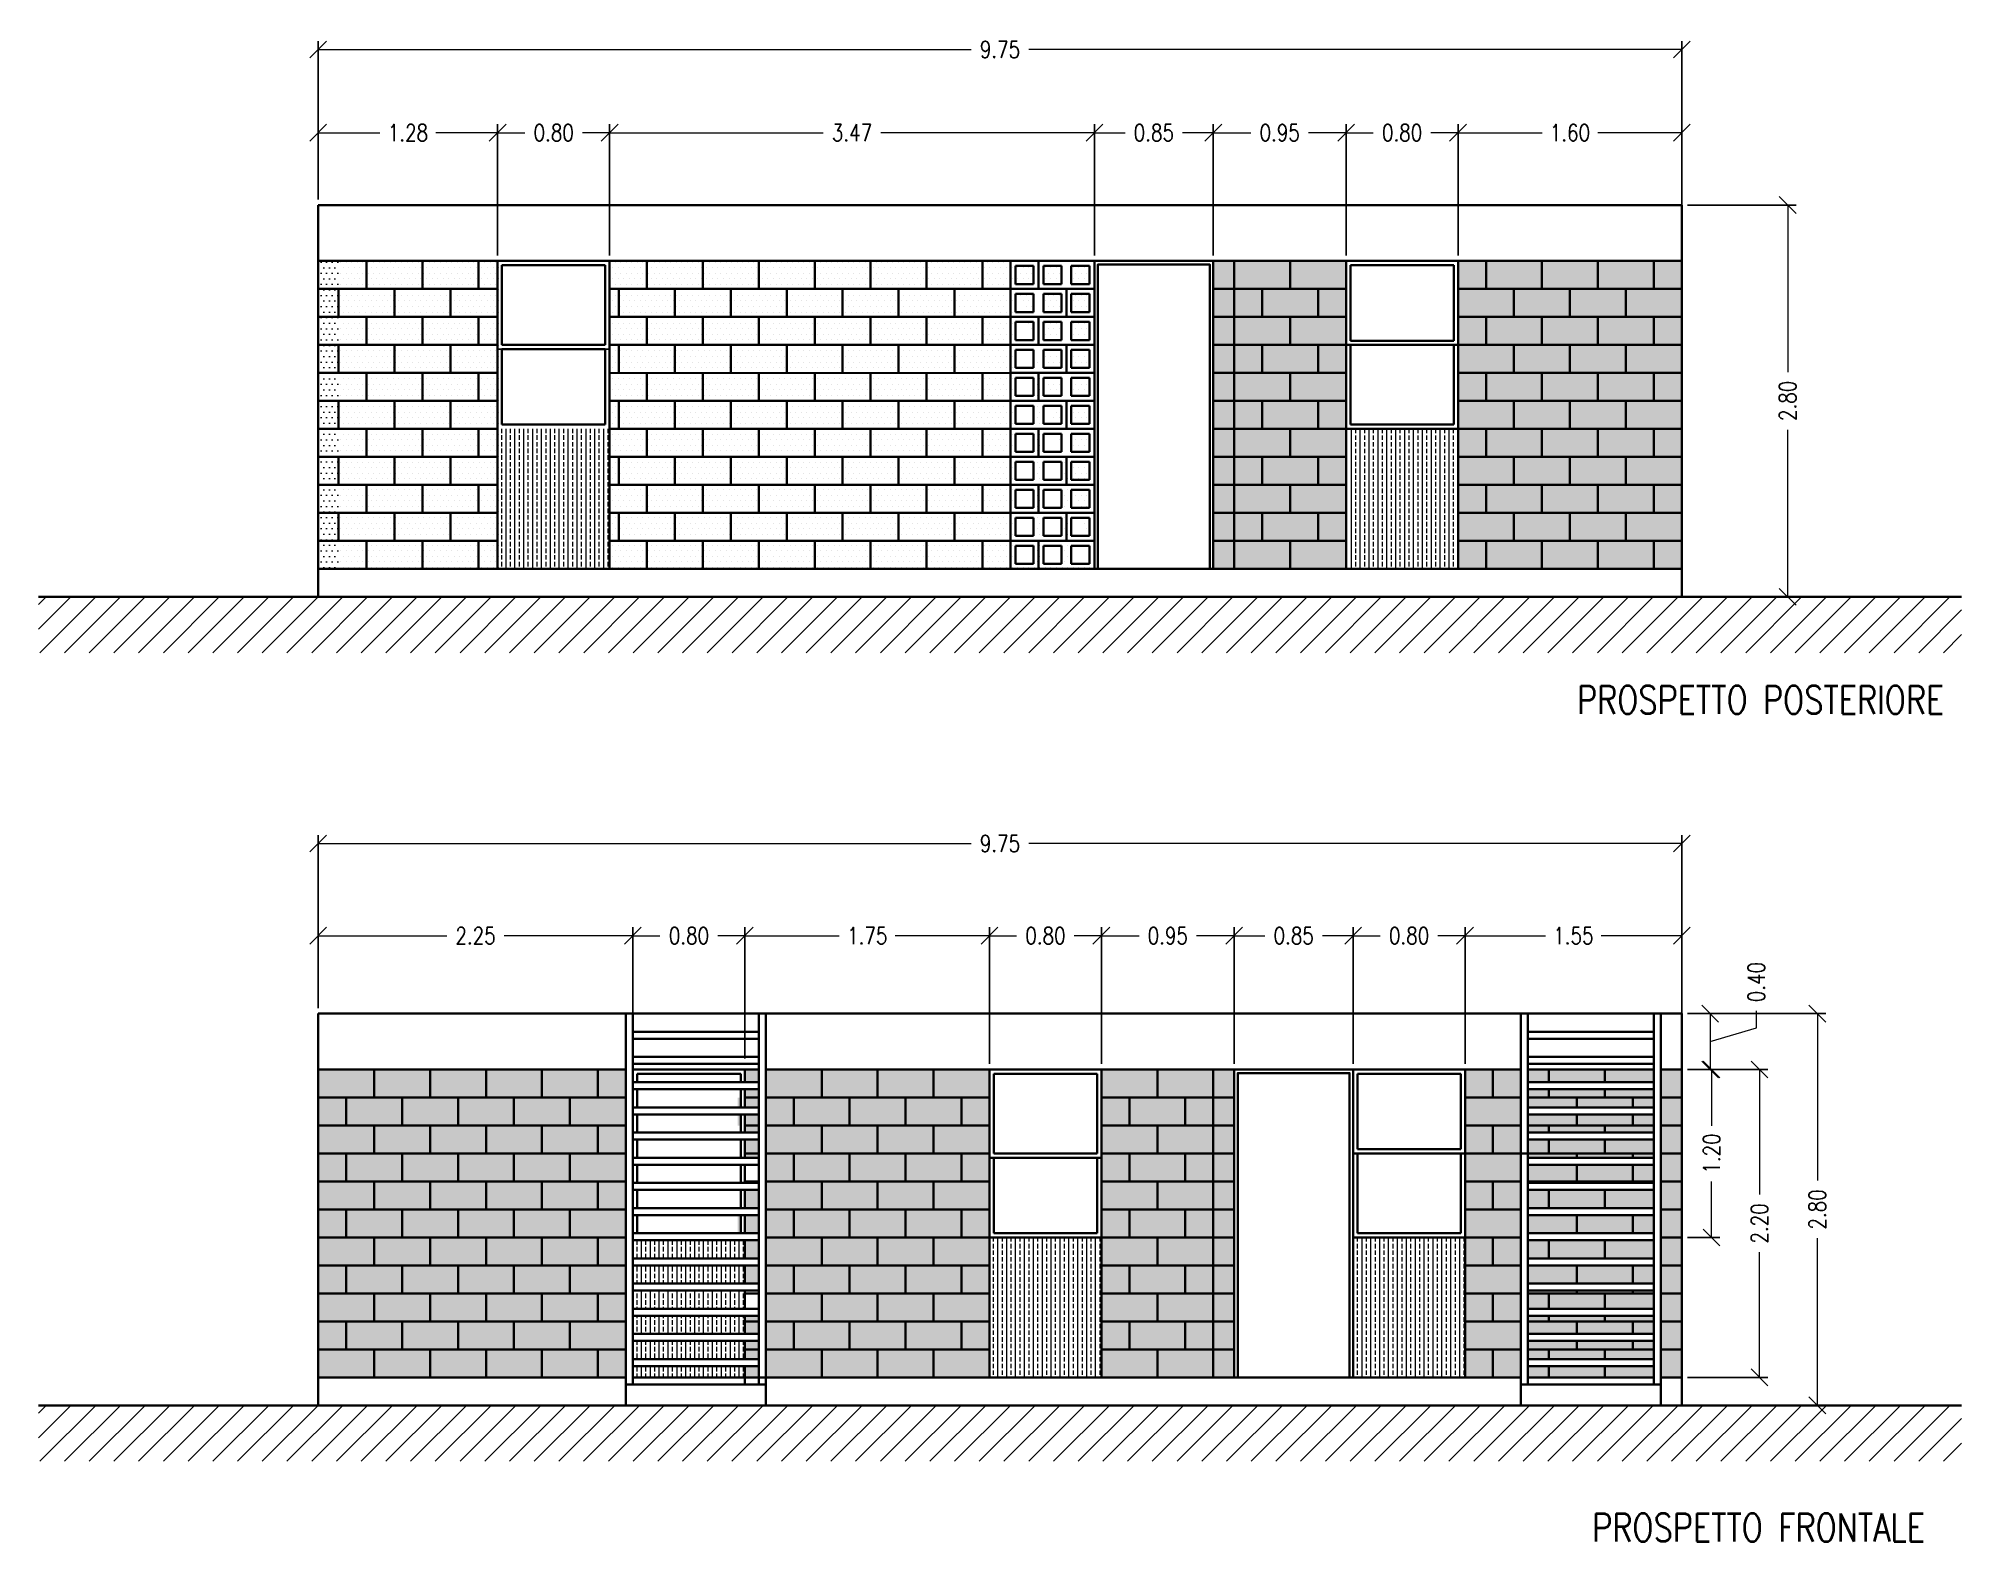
# Model space of a CAD drawing. Header units: millimetres. Extents: x 259.4 to 273.2, y 164.2 to 174.9.
import ezdxf

# ---------------------------------------------------------------- set-up
doc = ezdxf.new("R2010")
doc.units = ezdxf.units.MM
for name, color, linetype, lineweight in [('A-ANNO-DIMS', 3, 'Continuous', 18), ('A-ANNO-TEXT', 3, 'Continuous', 18), ('A-ELEV-MBE1', 7, 'Continuous', 35), ('A-ELEV-PATT', 8, 'Continuous', 18), ('A-WALL-FULL-EXTR', 7, 'Continuous', 35)]:
    doc.layers.add(name, color=color, linetype=linetype, lineweight=lineweight)
doc.layers.add('A-ANNO-SCRN', color=30, linetype='Continuous')
doc.styles.add('E-ROMANS', font='romans.shx', dxfattribs={"width": 0.8})
doc.dimstyles.new('E-0100_ARW_18', dxfattribs={"dimscale": 0.001, "dimtxt": 180, "dimasz": 180, "dimexe": 90, "dimexo": 60, "dimgap": 90, "dimtad": 0, "dimzin": 0, "dimdsep": 46, "dimtxsty": 'E-ROMANS', "dimblk": 'OPEN90', "dimcen": 90, "dimclrd": 256, "dimclre": 256, "dimclrt": 256, "dimadec": 0, "dimazin": 0, "dimtfac": 1, "dimtmove": 1, "dimatfit": 3, "dimldrblk": 'OPEN90', "dimfxl": 1, "dimtfill": 1, "dimtolj": 1, "dimtzin": 0, "dimarcsym": 0})
pattern_1 = [(90, (295.360327, 452.35356), (-0.0396875, 0.01984375), [0, -0.0396875])]
pattern_2 = [(360, (227.623792, -89.17333), (0.01984375, 0.0396875), [0, -0.0396875])]

msp = doc.modelspace()

# ---------------------------------------------------------------- texts
at = {"layer": 'A-ANNO-TEXT', "char_height": 0.2, "attachment_point": 1, "style": 'E-ROMANS'}
for s, insert in [('PROSPETTO POSTERIORE', (270.417, 170.291)), ('PROSPETTO FRONTALE', (270.526, 164.375))]:
    msp.add_mtext_dynamic_manual_height_columns(s, width=3.80072, gutter_width=9, heights=[0], dxfattribs=dict(at, insert=insert))

# ---------------------------------------------------------------- blocks, each defined once
blk = doc.blocks.new('_Oblique')
at = {"color": 0, "linetype": 'ByBlock', "lineweight": -2}
blk.add_line((-0.5, -0.5), (0.5, 0.5), dxfattribs=at)
blk = doc.blocks.new('*D50')
at = {"layer": 'A-ANNO-DIMS', "lineweight": -2, "transparency": 16777216}
for p, q in [((261.417, 167.988), (261.417, 169.224)), ((271.167, 167.988), (271.167, 169.224))]:
    blk.add_line(p, q, dxfattribs=at)
at = {"layer": 'A-ANNO-DIMS', "transparency": 16777216}
for p, q in [((261.417, 169.164), (266.086, 169.164)), ((271.167, 169.164), (266.498, 169.164))]:
    blk.add_line(p, q, dxfattribs=at)
at = {"layer": 'A-ANNO-DIMS', "transparency": 16777216, "xscale": 0.12, "yscale": 0.12, "zscale": 0.12, "rotation": 180}
blk.add_blockref('_Oblique', (261.417, 169.164), dxfattribs=at)
at = {"layer": 'A-ANNO-DIMS', "transparency": 16777216, "xscale": 0.12, "yscale": 0.12, "zscale": 0.12}
blk.add_blockref('_Oblique', (271.167, 169.164), dxfattribs=at)
at = {"layer": 'A-ANNO-DIMS', "transparency": 16777216, "insert": (266.292, 169.164), "char_height": 0.12, "attachment_point": 5, "style": 'E-ROMANS', "bg_fill": 3, "box_fill_scale": 1.1, "bg_fill_color": 256, "bg_fill_true_color": 13158600, "bg_fill_transparency": 0}
blk.add_mtext('\\A1;9.75', dxfattribs=at)
blk = doc.blocks.new('_Open90')
at = {"color": 0, "linetype": 'ByBlock', "lineweight": -2}
for p, q in [((0, 0), (-1, 0)), ((-0.5, 0.5), (0, 0)), ((0, 0), (-0.5, -0.5))]:
    blk.add_line(p, q, dxfattribs=at)
blk = doc.blocks.new('*D51')
at = {"layer": 'A-ANNO-DIMS', "lineweight": -2, "transparency": 16777216}
for p, q in [((271.207, 167.948), (271.43, 167.948)), ((271.207, 167.548), (271.43, 167.548))]:
    blk.add_line(p, q, dxfattribs=at)
at = {"layer": 'A-ANNO-DIMS', "transparency": 16777216}
for p, q in [((271.37, 167.948), (271.37, 167.548)), ((271.7, 167.847), (271.7, 167.967)), ((271.37, 167.748), (271.7, 167.847))]:
    blk.add_line(p, q, dxfattribs=at)
at = {"layer": 'A-ANNO-DIMS', "transparency": 16777216, "xscale": 0.12, "yscale": 0.12, "zscale": 0.12}
for p, rotation in [((271.37, 167.948), 90), ((271.37, 167.548), 270)]:
    blk.add_blockref('_Oblique', p, dxfattribs=dict(at, rotation=rotation))
at = {"layer": 'A-ANNO-DIMS', "transparency": 16777216, "insert": (271.7, 168.173), "char_height": 0.12, "attachment_point": 5, "rotation": 90, "style": 'E-ROMANS', "bg_fill": 3, "box_fill_scale": 1.1, "bg_fill_color": 256, "bg_fill_true_color": 13158600, "bg_fill_transparency": 0}
blk.add_mtext('\\A1;0.40', dxfattribs=at)
blk = doc.blocks.new('*D52')
at = {"layer": 'A-ANNO-DIMS', "lineweight": -2, "transparency": 16777216}
for p, q in [((271.207, 167.548), (271.44, 167.548)), ((271.207, 166.348), (271.44, 166.348))]:
    blk.add_line(p, q, dxfattribs=at)
at = {"layer": 'A-ANNO-DIMS', "transparency": 16777216}
for p, q in [((271.38, 167.548), (271.38, 167.147)), ((271.38, 166.348), (271.38, 166.749))]:
    blk.add_line(p, q, dxfattribs=at)
at = {"layer": 'A-ANNO-DIMS', "transparency": 16777216, "xscale": 0.12, "yscale": 0.12, "zscale": 0.12}
for p, rotation in [((271.38, 167.548), 90), ((271.38, 166.348), 270)]:
    blk.add_blockref('_Oblique', p, dxfattribs=dict(at, rotation=rotation))
at = {"layer": 'A-ANNO-DIMS', "transparency": 16777216, "insert": (271.38, 166.948), "char_height": 0.12, "attachment_point": 5, "rotation": 90, "style": 'E-ROMANS', "bg_fill": 3, "box_fill_scale": 1.1, "bg_fill_color": 256, "bg_fill_true_color": 13158600, "bg_fill_transparency": 0}
blk.add_mtext('\\A1;1.20', dxfattribs=at)
blk = doc.blocks.new('*D53')
at = {"layer": 'A-ANNO-DIMS', "lineweight": -2, "transparency": 16777216}
for p, q in [((271.207, 167.548), (271.782, 167.548)), ((271.207, 165.348), (271.782, 165.348))]:
    blk.add_line(p, q, dxfattribs=at)
at = {"layer": 'A-ANNO-DIMS', "transparency": 16777216}
for p, q in [((271.722, 167.548), (271.722, 166.654)), ((271.722, 165.348), (271.722, 166.242))]:
    blk.add_line(p, q, dxfattribs=at)
at = {"layer": 'A-ANNO-DIMS', "transparency": 16777216, "xscale": 0.12, "yscale": 0.12, "zscale": 0.12}
for p, rotation in [((271.722, 167.548), 90), ((271.722, 165.348), 270)]:
    blk.add_blockref('_Oblique', p, dxfattribs=dict(at, rotation=rotation))
at = {"layer": 'A-ANNO-DIMS', "transparency": 16777216, "insert": (271.722, 166.448), "char_height": 0.12, "attachment_point": 5, "rotation": 90, "style": 'E-ROMANS', "bg_fill": 3, "box_fill_scale": 1.1, "bg_fill_color": 256, "bg_fill_true_color": 13158600, "bg_fill_transparency": 0}
blk.add_mtext('\\A1;2.20', dxfattribs=at)
blk = doc.blocks.new('*D54')
at = {"layer": 'A-ANNO-DIMS', "lineweight": -2, "transparency": 16777216}
for p, q in [((271.207, 167.948), (272.196, 167.948)), ((271.207, 165.148), (272.196, 165.148))]:
    blk.add_line(p, q, dxfattribs=at)
at = {"layer": 'A-ANNO-DIMS', "transparency": 16777216}
for p, q in [((272.136, 167.948), (272.136, 166.754)), ((272.136, 165.148), (272.136, 166.342))]:
    blk.add_line(p, q, dxfattribs=at)
at = {"layer": 'A-ANNO-DIMS', "transparency": 16777216, "xscale": 0.12, "yscale": 0.12, "zscale": 0.12}
for p, rotation in [((272.136, 167.948), 90), ((272.136, 165.148), 270)]:
    blk.add_blockref('_Oblique', p, dxfattribs=dict(at, rotation=rotation))
at = {"layer": 'A-ANNO-DIMS', "transparency": 16777216, "insert": (272.136, 166.548), "char_height": 0.12, "attachment_point": 5, "rotation": 90, "style": 'E-ROMANS', "bg_fill": 3, "box_fill_scale": 1.1, "bg_fill_color": 256, "bg_fill_true_color": 13158600, "bg_fill_transparency": 0}
blk.add_mtext('\\A1;2.80', dxfattribs=at)
blk = doc.blocks.new('*D55')
at = {"layer": 'A-ANNO-DIMS', "lineweight": -2, "transparency": 16777216}
for p, q in [((261.417, 173.768), (261.417, 174.9)), ((271.167, 173.768), (271.167, 174.9))]:
    blk.add_line(p, q, dxfattribs=at)
at = {"layer": 'A-ANNO-DIMS', "transparency": 16777216}
for p, q in [((261.417, 174.84), (266.086, 174.84)), ((271.167, 174.84), (266.498, 174.84))]:
    blk.add_line(p, q, dxfattribs=at)
at = {"layer": 'A-ANNO-DIMS', "transparency": 16777216, "xscale": 0.12, "yscale": 0.12, "zscale": 0.12, "rotation": 180}
blk.add_blockref('_Oblique', (261.417, 174.84), dxfattribs=at)
at = {"layer": 'A-ANNO-DIMS', "transparency": 16777216, "xscale": 0.12, "yscale": 0.12, "zscale": 0.12}
blk.add_blockref('_Oblique', (271.167, 174.84), dxfattribs=at)
at = {"layer": 'A-ANNO-DIMS', "transparency": 16777216, "insert": (266.292, 174.84), "char_height": 0.12, "attachment_point": 5, "style": 'E-ROMANS', "bg_fill": 3, "box_fill_scale": 1.1, "bg_fill_color": 256, "bg_fill_true_color": 13158600, "bg_fill_transparency": 0}
blk.add_mtext('\\A1;9.75', dxfattribs=at)
blk = doc.blocks.new('*D56')
at = {"layer": 'A-ANNO-DIMS', "lineweight": -2, "transparency": 16777216}
for p, q in [((271.207, 173.728), (271.984, 173.728)), ((271.207, 170.928), (271.984, 170.928))]:
    blk.add_line(p, q, dxfattribs=at)
at = {"layer": 'A-ANNO-DIMS', "transparency": 16777216}
for p, q in [((271.924, 173.728), (271.924, 172.534)), ((271.924, 170.928), (271.924, 172.122))]:
    blk.add_line(p, q, dxfattribs=at)
at = {"layer": 'A-ANNO-DIMS', "transparency": 16777216, "xscale": 0.12, "yscale": 0.12, "zscale": 0.12}
for p, rotation in [((271.924, 173.728), 90), ((271.924, 170.928), 270)]:
    blk.add_blockref('_Oblique', p, dxfattribs=dict(at, rotation=rotation))
at = {"layer": 'A-ANNO-DIMS', "transparency": 16777216, "insert": (271.924, 172.328), "char_height": 0.12, "attachment_point": 5, "rotation": 90, "style": 'E-ROMANS', "bg_fill": 3, "box_fill_scale": 1.1, "bg_fill_color": 256, "bg_fill_true_color": 13158600, "bg_fill_transparency": 0}
blk.add_mtext('\\A1;2.80', dxfattribs=at)
blk = doc.blocks.new('*D57')
at = {"layer": 'A-ANNO-DIMS', "lineweight": -2, "transparency": 16777216}
for p, q in [((261.417, 173.768), (261.417, 174.305)), ((262.7, 173.368), (262.7, 174.305))]:
    blk.add_line(p, q, dxfattribs=at)
at = {"layer": 'A-ANNO-DIMS', "transparency": 16777216}
for p, q in [((261.417, 174.245), (261.859, 174.245)), ((262.7, 174.245), (262.258, 174.245))]:
    blk.add_line(p, q, dxfattribs=at)
at = {"layer": 'A-ANNO-DIMS', "transparency": 16777216, "xscale": 0.12, "yscale": 0.12, "zscale": 0.12, "rotation": 180}
blk.add_blockref('_Oblique', (261.417, 174.245), dxfattribs=at)
at = {"layer": 'A-ANNO-DIMS', "transparency": 16777216, "xscale": 0.12, "yscale": 0.12, "zscale": 0.12}
blk.add_blockref('_Oblique', (262.7, 174.245), dxfattribs=at)
at = {"layer": 'A-ANNO-DIMS', "transparency": 16777216, "insert": (262.059, 174.245), "char_height": 0.12, "attachment_point": 5, "style": 'E-ROMANS', "bg_fill": 3, "box_fill_scale": 1.1, "bg_fill_color": 256, "bg_fill_true_color": 13158600, "bg_fill_transparency": 0}
blk.add_mtext('\\A1;1.28', dxfattribs=at)
blk = doc.blocks.new('*D58')
at = {"layer": 'A-ANNO-DIMS', "lineweight": -2, "transparency": 16777216}
for p, q in [((262.7, 173.368), (262.7, 174.305)), ((263.501, 173.368), (263.501, 174.305))]:
    blk.add_line(p, q, dxfattribs=at)
at = {"layer": 'A-ANNO-DIMS', "transparency": 16777216}
for p, q in [((262.7, 174.245), (262.894, 174.245)), ((263.501, 174.245), (263.307, 174.245))]:
    blk.add_line(p, q, dxfattribs=at)
at = {"layer": 'A-ANNO-DIMS', "transparency": 16777216, "xscale": 0.12, "yscale": 0.12, "zscale": 0.12, "rotation": 180}
blk.add_blockref('_Oblique', (262.7, 174.245), dxfattribs=at)
at = {"layer": 'A-ANNO-DIMS', "transparency": 16777216, "xscale": 0.12, "yscale": 0.12, "zscale": 0.12}
blk.add_blockref('_Oblique', (263.501, 174.245), dxfattribs=at)
at = {"layer": 'A-ANNO-DIMS', "transparency": 16777216, "insert": (263.101, 174.245), "char_height": 0.12, "attachment_point": 5, "style": 'E-ROMANS', "bg_fill": 3, "box_fill_scale": 1.1, "bg_fill_color": 256, "bg_fill_true_color": 13158600, "bg_fill_transparency": 0}
blk.add_mtext('\\A1;0.80', dxfattribs=at)
blk = doc.blocks.new('*D59')
at = {"layer": 'A-ANNO-DIMS', "lineweight": -2, "transparency": 16777216}
for p, q in [((263.501, 173.368), (263.501, 174.305)), ((266.967, 173.368), (266.967, 174.305))]:
    blk.add_line(p, q, dxfattribs=at)
at = {"layer": 'A-ANNO-DIMS', "transparency": 16777216}
for p, q in [((263.501, 174.245), (265.028, 174.245)), ((266.967, 174.245), (265.44, 174.245))]:
    blk.add_line(p, q, dxfattribs=at)
at = {"layer": 'A-ANNO-DIMS', "transparency": 16777216, "xscale": 0.12, "yscale": 0.12, "zscale": 0.12, "rotation": 180}
blk.add_blockref('_Oblique', (263.501, 174.245), dxfattribs=at)
at = {"layer": 'A-ANNO-DIMS', "transparency": 16777216, "xscale": 0.12, "yscale": 0.12, "zscale": 0.12}
blk.add_blockref('_Oblique', (266.967, 174.245), dxfattribs=at)
at = {"layer": 'A-ANNO-DIMS', "transparency": 16777216, "insert": (265.234, 174.245), "char_height": 0.12, "attachment_point": 5, "style": 'E-ROMANS', "bg_fill": 3, "box_fill_scale": 1.1, "bg_fill_color": 256, "bg_fill_true_color": 13158600, "bg_fill_transparency": 0}
blk.add_mtext('\\A1;3.47', dxfattribs=at)
blk = doc.blocks.new('*D60')
at = {"layer": 'A-ANNO-DIMS', "lineweight": -2, "transparency": 16777216}
for p, q in [((266.967, 173.368), (266.967, 174.305)), ((267.817, 173.368), (267.817, 174.305))]:
    blk.add_line(p, q, dxfattribs=at)
at = {"layer": 'A-ANNO-DIMS', "transparency": 16777216}
for p, q in [((266.967, 174.245), (267.186, 174.245)), ((267.817, 174.245), (267.598, 174.245))]:
    blk.add_line(p, q, dxfattribs=at)
at = {"layer": 'A-ANNO-DIMS', "transparency": 16777216, "xscale": 0.12, "yscale": 0.12, "zscale": 0.12, "rotation": 180}
blk.add_blockref('_Oblique', (266.967, 174.245), dxfattribs=at)
at = {"layer": 'A-ANNO-DIMS', "transparency": 16777216, "xscale": 0.12, "yscale": 0.12, "zscale": 0.12}
blk.add_blockref('_Oblique', (267.817, 174.245), dxfattribs=at)
at = {"layer": 'A-ANNO-DIMS', "transparency": 16777216, "insert": (267.392, 174.245), "char_height": 0.12, "attachment_point": 5, "style": 'E-ROMANS', "bg_fill": 3, "box_fill_scale": 1.1, "bg_fill_color": 256, "bg_fill_true_color": 13158600, "bg_fill_transparency": 0}
blk.add_mtext('\\A1;0.85', dxfattribs=at)
blk = doc.blocks.new('*D61')
at = {"layer": 'A-ANNO-DIMS', "lineweight": -2, "transparency": 16777216}
for p, q in [((267.817, 173.368), (267.817, 174.305)), ((268.767, 173.368), (268.767, 174.305))]:
    blk.add_line(p, q, dxfattribs=at)
at = {"layer": 'A-ANNO-DIMS', "transparency": 16777216}
for p, q in [((267.817, 174.245), (268.086, 174.245)), ((268.767, 174.245), (268.498, 174.245))]:
    blk.add_line(p, q, dxfattribs=at)
at = {"layer": 'A-ANNO-DIMS', "transparency": 16777216, "xscale": 0.12, "yscale": 0.12, "zscale": 0.12, "rotation": 180}
blk.add_blockref('_Oblique', (267.817, 174.245), dxfattribs=at)
at = {"layer": 'A-ANNO-DIMS', "transparency": 16777216, "xscale": 0.12, "yscale": 0.12, "zscale": 0.12}
blk.add_blockref('_Oblique', (268.767, 174.245), dxfattribs=at)
at = {"layer": 'A-ANNO-DIMS', "transparency": 16777216, "insert": (268.292, 174.245), "char_height": 0.12, "attachment_point": 5, "style": 'E-ROMANS', "bg_fill": 3, "box_fill_scale": 1.1, "bg_fill_color": 256, "bg_fill_true_color": 13158600, "bg_fill_transparency": 0}
blk.add_mtext('\\A1;0.95', dxfattribs=at)
blk = doc.blocks.new('*D62')
at = {"layer": 'A-ANNO-DIMS', "lineweight": -2, "transparency": 16777216}
for p, q in [((268.767, 173.368), (268.767, 174.305)), ((269.567, 173.368), (269.567, 174.305))]:
    blk.add_line(p, q, dxfattribs=at)
at = {"layer": 'A-ANNO-DIMS', "transparency": 16777216}
for p, q in [((268.767, 174.245), (268.961, 174.245)), ((269.567, 174.245), (269.373, 174.245))]:
    blk.add_line(p, q, dxfattribs=at)
at = {"layer": 'A-ANNO-DIMS', "transparency": 16777216, "xscale": 0.12, "yscale": 0.12, "zscale": 0.12, "rotation": 180}
blk.add_blockref('_Oblique', (268.767, 174.245), dxfattribs=at)
at = {"layer": 'A-ANNO-DIMS', "transparency": 16777216, "xscale": 0.12, "yscale": 0.12, "zscale": 0.12}
blk.add_blockref('_Oblique', (269.567, 174.245), dxfattribs=at)
at = {"layer": 'A-ANNO-DIMS', "transparency": 16777216, "insert": (269.167, 174.245), "char_height": 0.12, "attachment_point": 5, "style": 'E-ROMANS', "bg_fill": 3, "box_fill_scale": 1.1, "bg_fill_color": 256, "bg_fill_true_color": 13158600, "bg_fill_transparency": 0}
blk.add_mtext('\\A1;0.80', dxfattribs=at)
blk = doc.blocks.new('*D63')
at = {"layer": 'A-ANNO-DIMS', "lineweight": -2, "transparency": 16777216}
for p, q in [((269.567, 173.368), (269.567, 174.305)), ((271.167, 173.368), (271.167, 174.305))]:
    blk.add_line(p, q, dxfattribs=at)
at = {"layer": 'A-ANNO-DIMS', "transparency": 16777216}
for p, q in [((269.567, 174.245), (270.168, 174.245)), ((271.167, 174.245), (270.566, 174.245))]:
    blk.add_line(p, q, dxfattribs=at)
at = {"layer": 'A-ANNO-DIMS', "transparency": 16777216, "xscale": 0.12, "yscale": 0.12, "zscale": 0.12, "rotation": 180}
blk.add_blockref('_Oblique', (269.567, 174.245), dxfattribs=at)
at = {"layer": 'A-ANNO-DIMS', "transparency": 16777216, "xscale": 0.12, "yscale": 0.12, "zscale": 0.12}
blk.add_blockref('_Oblique', (271.167, 174.245), dxfattribs=at)
at = {"layer": 'A-ANNO-DIMS', "transparency": 16777216, "insert": (270.367, 174.245), "char_height": 0.12, "attachment_point": 5, "style": 'E-ROMANS', "bg_fill": 3, "box_fill_scale": 1.1, "bg_fill_color": 256, "bg_fill_true_color": 13158600, "bg_fill_transparency": 0}
blk.add_mtext('\\A1;1.60', dxfattribs=at)
blk = doc.blocks.new('*D64')
at = {"layer": 'A-ANNO-DIMS', "lineweight": -2, "transparency": 16777216}
for p, q in [((261.417, 167.988), (261.417, 168.565)), ((263.667, 167.588), (263.667, 168.565))]:
    blk.add_line(p, q, dxfattribs=at)
at = {"layer": 'A-ANNO-DIMS', "transparency": 16777216}
for p, q in [((261.417, 168.505), (262.336, 168.505)), ((263.667, 168.505), (262.748, 168.505))]:
    blk.add_line(p, q, dxfattribs=at)
at = {"layer": 'A-ANNO-DIMS', "transparency": 16777216, "xscale": 0.12, "yscale": 0.12, "zscale": 0.12, "rotation": 180}
blk.add_blockref('_Oblique', (261.417, 168.505), dxfattribs=at)
at = {"layer": 'A-ANNO-DIMS', "transparency": 16777216, "xscale": 0.12, "yscale": 0.12, "zscale": 0.12}
blk.add_blockref('_Oblique', (263.667, 168.505), dxfattribs=at)
at = {"layer": 'A-ANNO-DIMS', "transparency": 16777216, "insert": (262.542, 168.505), "char_height": 0.12, "attachment_point": 5, "style": 'E-ROMANS', "bg_fill": 3, "box_fill_scale": 1.1, "bg_fill_color": 256, "bg_fill_true_color": 13158600, "bg_fill_transparency": 0}
blk.add_mtext('\\A1;2.25', dxfattribs=at)
blk = doc.blocks.new('*D65')
at = {"layer": 'A-ANNO-DIMS', "lineweight": -2, "transparency": 16777216}
for p, q in [((263.667, 167.628), (263.667, 168.565)), ((264.468, 167.628), (264.468, 168.565))]:
    blk.add_line(p, q, dxfattribs=at)
at = {"layer": 'A-ANNO-DIMS', "transparency": 16777216}
for p, q in [((263.667, 168.505), (263.861, 168.505)), ((264.468, 168.505), (264.274, 168.505))]:
    blk.add_line(p, q, dxfattribs=at)
at = {"layer": 'A-ANNO-DIMS', "transparency": 16777216, "xscale": 0.12, "yscale": 0.12, "zscale": 0.12, "rotation": 180}
blk.add_blockref('_Oblique', (263.667, 168.505), dxfattribs=at)
at = {"layer": 'A-ANNO-DIMS', "transparency": 16777216, "xscale": 0.12, "yscale": 0.12, "zscale": 0.12}
blk.add_blockref('_Oblique', (264.468, 168.505), dxfattribs=at)
at = {"layer": 'A-ANNO-DIMS', "transparency": 16777216, "insert": (264.068, 168.505), "char_height": 0.12, "attachment_point": 5, "style": 'E-ROMANS', "bg_fill": 3, "box_fill_scale": 1.1, "bg_fill_color": 256, "bg_fill_true_color": 13158600, "bg_fill_transparency": 0}
blk.add_mtext('\\A1;0.80', dxfattribs=at)
blk = doc.blocks.new('*D48')
at = {"layer": 'A-ANNO-DIMS', "lineweight": -2, "transparency": 16777216}
for p, q in [((264.468, 167.678), (264.468, 168.565)), ((266.217, 167.678), (266.217, 168.565))]:
    blk.add_line(p, q, dxfattribs=at)
at = {"layer": 'A-ANNO-DIMS', "transparency": 16777216}
for p, q in [((264.468, 168.505), (265.143, 168.505)), ((266.217, 168.505), (265.542, 168.505))]:
    blk.add_line(p, q, dxfattribs=at)
at = {"layer": 'A-ANNO-DIMS', "transparency": 16777216, "xscale": 0.12, "yscale": 0.12, "zscale": 0.12, "rotation": 180}
blk.add_blockref('_Oblique', (264.468, 168.505), dxfattribs=at)
at = {"layer": 'A-ANNO-DIMS', "transparency": 16777216, "xscale": 0.12, "yscale": 0.12, "zscale": 0.12}
blk.add_blockref('_Oblique', (266.217, 168.505), dxfattribs=at)
at = {"layer": 'A-ANNO-DIMS', "transparency": 16777216, "insert": (265.343, 168.505), "char_height": 0.12, "attachment_point": 5, "style": 'E-ROMANS', "bg_fill": 3, "box_fill_scale": 1.1, "bg_fill_color": 256, "bg_fill_true_color": 13158600, "bg_fill_transparency": 0}
blk.add_mtext('\\A1;1.75', dxfattribs=at)
blk = doc.blocks.new('*D66')
at = {"layer": 'A-ANNO-DIMS', "lineweight": -2, "transparency": 16777216}
for p, q in [((266.217, 167.588), (266.217, 168.565)), ((267.017, 167.588), (267.017, 168.565))]:
    blk.add_line(p, q, dxfattribs=at)
at = {"layer": 'A-ANNO-DIMS', "transparency": 16777216}
for p, q in [((266.217, 168.505), (266.411, 168.505)), ((267.017, 168.505), (266.823, 168.505))]:
    blk.add_line(p, q, dxfattribs=at)
at = {"layer": 'A-ANNO-DIMS', "transparency": 16777216, "xscale": 0.12, "yscale": 0.12, "zscale": 0.12, "rotation": 180}
blk.add_blockref('_Oblique', (266.217, 168.505), dxfattribs=at)
at = {"layer": 'A-ANNO-DIMS', "transparency": 16777216, "xscale": 0.12, "yscale": 0.12, "zscale": 0.12}
blk.add_blockref('_Oblique', (267.017, 168.505), dxfattribs=at)
at = {"layer": 'A-ANNO-DIMS', "transparency": 16777216, "insert": (266.617, 168.505), "char_height": 0.12, "attachment_point": 5, "style": 'E-ROMANS', "bg_fill": 3, "box_fill_scale": 1.1, "bg_fill_color": 256, "bg_fill_true_color": 13158600, "bg_fill_transparency": 0}
blk.add_mtext('\\A1;0.80', dxfattribs=at)
blk = doc.blocks.new('*D67')
at = {"layer": 'A-ANNO-DIMS', "lineweight": -2, "transparency": 16777216}
for p, q in [((267.017, 167.588), (267.017, 168.565)), ((267.967, 167.588), (267.967, 168.565))]:
    blk.add_line(p, q, dxfattribs=at)
at = {"layer": 'A-ANNO-DIMS', "transparency": 16777216}
for p, q in [((267.017, 168.505), (267.286, 168.505)), ((267.967, 168.505), (267.698, 168.505))]:
    blk.add_line(p, q, dxfattribs=at)
at = {"layer": 'A-ANNO-DIMS', "transparency": 16777216, "xscale": 0.12, "yscale": 0.12, "zscale": 0.12, "rotation": 180}
blk.add_blockref('_Oblique', (267.017, 168.505), dxfattribs=at)
at = {"layer": 'A-ANNO-DIMS', "transparency": 16777216, "xscale": 0.12, "yscale": 0.12, "zscale": 0.12}
blk.add_blockref('_Oblique', (267.967, 168.505), dxfattribs=at)
at = {"layer": 'A-ANNO-DIMS', "transparency": 16777216, "insert": (267.492, 168.505), "char_height": 0.12, "attachment_point": 5, "style": 'E-ROMANS', "bg_fill": 3, "box_fill_scale": 1.1, "bg_fill_color": 256, "bg_fill_true_color": 13158600, "bg_fill_transparency": 0}
blk.add_mtext('\\A1;0.95', dxfattribs=at)
blk = doc.blocks.new('*D68')
at = {"layer": 'A-ANNO-DIMS', "lineweight": -2, "transparency": 16777216}
for p, q in [((267.967, 167.588), (267.967, 168.565)), ((268.817, 167.588), (268.817, 168.565))]:
    blk.add_line(p, q, dxfattribs=at)
at = {"layer": 'A-ANNO-DIMS', "transparency": 16777216}
for p, q in [((267.967, 168.505), (268.186, 168.505)), ((268.817, 168.505), (268.598, 168.505))]:
    blk.add_line(p, q, dxfattribs=at)
at = {"layer": 'A-ANNO-DIMS', "transparency": 16777216, "xscale": 0.12, "yscale": 0.12, "zscale": 0.12, "rotation": 180}
blk.add_blockref('_Oblique', (267.967, 168.505), dxfattribs=at)
at = {"layer": 'A-ANNO-DIMS', "transparency": 16777216, "xscale": 0.12, "yscale": 0.12, "zscale": 0.12}
blk.add_blockref('_Oblique', (268.817, 168.505), dxfattribs=at)
at = {"layer": 'A-ANNO-DIMS', "transparency": 16777216, "insert": (268.392, 168.505), "char_height": 0.12, "attachment_point": 5, "style": 'E-ROMANS', "bg_fill": 3, "box_fill_scale": 1.1, "bg_fill_color": 256, "bg_fill_true_color": 13158600, "bg_fill_transparency": 0}
blk.add_mtext('\\A1;0.85', dxfattribs=at)
blk = doc.blocks.new('*D69')
at = {"layer": 'A-ANNO-DIMS', "lineweight": -2, "transparency": 16777216}
for p, q in [((268.817, 167.588), (268.817, 168.565)), ((269.617, 167.588), (269.617, 168.565))]:
    blk.add_line(p, q, dxfattribs=at)
at = {"layer": 'A-ANNO-DIMS', "transparency": 16777216}
for p, q in [((268.817, 168.505), (269.011, 168.505)), ((269.617, 168.505), (269.423, 168.505))]:
    blk.add_line(p, q, dxfattribs=at)
at = {"layer": 'A-ANNO-DIMS', "transparency": 16777216, "xscale": 0.12, "yscale": 0.12, "zscale": 0.12, "rotation": 180}
blk.add_blockref('_Oblique', (268.817, 168.505), dxfattribs=at)
at = {"layer": 'A-ANNO-DIMS', "transparency": 16777216, "xscale": 0.12, "yscale": 0.12, "zscale": 0.12}
blk.add_blockref('_Oblique', (269.617, 168.505), dxfattribs=at)
at = {"layer": 'A-ANNO-DIMS', "transparency": 16777216, "insert": (269.217, 168.505), "char_height": 0.12, "attachment_point": 5, "style": 'E-ROMANS', "bg_fill": 3, "box_fill_scale": 1.1, "bg_fill_color": 256, "bg_fill_true_color": 13158600, "bg_fill_transparency": 0}
blk.add_mtext('\\A1;0.80', dxfattribs=at)
blk = doc.blocks.new('*D49')
at = {"layer": 'A-ANNO-DIMS', "lineweight": -2, "transparency": 16777216}
for p, q in [((269.617, 167.588), (269.617, 168.565)), ((271.167, 167.588), (271.167, 168.565))]:
    blk.add_line(p, q, dxfattribs=at)
at = {"layer": 'A-ANNO-DIMS', "transparency": 16777216}
for p, q in [((269.617, 168.505), (270.193, 168.505)), ((271.167, 168.505), (270.591, 168.505))]:
    blk.add_line(p, q, dxfattribs=at)
at = {"layer": 'A-ANNO-DIMS', "transparency": 16777216, "xscale": 0.12, "yscale": 0.12, "zscale": 0.12, "rotation": 180}
blk.add_blockref('_Oblique', (269.617, 168.505), dxfattribs=at)
at = {"layer": 'A-ANNO-DIMS', "transparency": 16777216, "xscale": 0.12, "yscale": 0.12, "zscale": 0.12}
blk.add_blockref('_Oblique', (271.167, 168.505), dxfattribs=at)
at = {"layer": 'A-ANNO-DIMS', "transparency": 16777216, "insert": (270.392, 168.505), "char_height": 0.12, "attachment_point": 5, "style": 'E-ROMANS', "bg_fill": 3, "box_fill_scale": 1.1, "bg_fill_color": 256, "bg_fill_true_color": 13158600, "bg_fill_transparency": 0}
blk.add_mtext('\\A1;1.55', dxfattribs=at)

# ---------------------------------------------------------------- hatches: boundary and pattern name
at = {"layer": 'A-ELEV-PATT'}
h = msp.add_hatch(dxfattribs=at)
h.set_pattern_fill('DOTS', color=256, scale=0.025, angle=180, style=0)
h.set_pattern_definition(pattern_2)
h.paths.add_polyline_path([(261.567, 173.328), (261.417, 173.328), (261.417, 171.128), (261.567, 171.128)])
h = msp.add_hatch(dxfattribs=at)
h.set_pattern_fill('DOTS', color=256, scale=0.025, angle=180, style=0)
h.set_pattern_definition(pattern_2)
h.paths.add_polyline_path([(268.767, 173.328), (267.817, 173.328), (267.817, 171.128), (268.767, 171.128)])
h.paths.add_polyline_path([(271.167, 173.328), (269.567, 173.328), (269.567, 171.128), (271.167, 171.128)])
h = msp.add_hatch(dxfattribs=at)
h.set_pattern_fill('BRASS', color=256, scale=0.01, angle=270, style=0)
h.set_pattern_definition([(90, (243.02379, -89.17333), (-0.0635, 2e-17), []), (90, (242.99204, -89.17333), (-0.0635, 2e-17), [0.03175, -0.015875])])
h.paths.add_polyline_path([(269.567, 172.128), (268.767, 172.128), (268.767, 171.128), (269.567, 171.128)])
h = msp.add_hatch(dxfattribs=at)
h.set_pattern_fill('DOTS,_O', color=256, scale=0.025, angle=450)
h.set_pattern_definition(pattern_1)
h.paths.add_polyline_path([(263.617, 167.548), (261.417, 167.548), (261.417, 165.348), (263.617, 165.348)])
h.paths.add_polyline_path([(266.217, 167.548), (264.617, 167.548), (264.617, 165.348), (266.217, 165.348)])
h.paths.add_polyline_path([(264.438, 167.278), (264.438, 167.348), (264.417, 167.348), (264.417, 167.278)])
h.paths.add_polyline_path([(263.668, 167.458), (263.668, 167.548), (263.667, 167.548), (263.667, 167.458)])
h.paths.add_polyline_path([(263.668, 167.278), (263.668, 167.408), (263.667, 167.408), (263.667, 167.278)])
h.paths.add_polyline_path([(263.668, 167.098), (263.668, 167.228), (263.667, 167.228), (263.667, 167.098)])
h.paths.add_polyline_path([(264.468, 167.548), (264.468, 167.458), (264.567, 167.458), (264.567, 167.548)])
h.paths.add_polyline_path([(264.468, 167.408), (264.468, 167.278), (264.567, 167.278), (264.567, 167.408)])
h.paths.add_polyline_path([(263.668, 166.918), (263.668, 167.048), (263.667, 167.048), (263.667, 166.918)])
h.paths.add_polyline_path([(264.438, 167.148), (264.438, 167.228), (264.417, 167.228), (264.417, 167.148)])
h.paths.add_polyline_path([(264.468, 167.228), (264.468, 167.098), (264.567, 167.098), (264.567, 167.228)])
h.paths.add_polyline_path([(263.668, 166.558), (263.668, 166.688), (263.667, 166.688), (263.667, 166.558)])
h.paths.add_polyline_path([(264.468, 166.688), (264.468, 166.558), (264.567, 166.558), (264.567, 166.688)])
h.paths.add_polyline_path([(264.468, 167.048), (264.468, 166.918), (264.567, 166.918), (264.567, 167.048)])
h.paths.add_polyline_path([(264.438, 166.378), (264.438, 166.508), (264.417, 166.508), (264.417, 166.378)])
h.paths.add_polyline_path([(263.668, 166.378), (263.668, 166.508), (263.667, 166.508), (263.667, 166.378)])
h.paths.add_polyline_path([(263.668, 166.198), (263.668, 166.328), (263.667, 166.328), (263.667, 166.198)])
h.paths.add_polyline_path([(264.468, 166.328), (264.468, 166.198), (264.567, 166.198), (264.567, 166.328)])
h.paths.add_polyline_path([(264.468, 166.508), (264.468, 166.378), (264.567, 166.378), (264.567, 166.508)])
h.paths.add_polyline_path([(263.668, 166.018), (263.668, 166.148), (263.667, 166.148), (263.667, 166.018)])
h.paths.add_polyline_path([(264.468, 166.148), (264.468, 166.018), (264.567, 166.018), (264.567, 166.148)])
h.paths.add_polyline_path([(263.668, 165.478), (263.668, 165.608), (263.667, 165.608), (263.667, 165.478)])
h.paths.add_polyline_path([(264.468, 165.608), (264.468, 165.478), (264.567, 165.478), (264.567, 165.608)])
h.paths.add_polyline_path([(264.468, 165.428), (264.468, 165.348), (264.567, 165.348), (264.567, 165.428)])
h.paths.add_polyline_path([(264.468, 165.788), (264.468, 165.658), (264.567, 165.658), (264.567, 165.788)])
h.paths.add_polyline_path([(263.668, 165.348), (263.668, 165.428), (263.667, 165.428), (263.667, 165.348)])
h.paths.add_polyline_path([(263.668, 165.658), (263.668, 165.788), (263.667, 165.788), (263.667, 165.658)])
h.paths.add_polyline_path([(263.668, 165.838), (263.668, 165.968), (263.667, 165.968), (263.667, 165.838)])
h = msp.add_hatch(dxfattribs=at)
h.set_pattern_fill('DOTS,_O', color=256, scale=0.025, angle=450)
h.set_pattern_definition(pattern_1)
h.paths.add_polyline_path([(267.967, 167.548), (267.017, 167.548), (267.017, 166.348), (267.017, 165.348), (267.967, 165.348)])
h.paths.add_polyline_path([(270.017, 167.548), (269.617, 167.548), (269.617, 165.348), (270.017, 165.348)])
h.paths.add_polyline_path([(270.967, 167.548), (270.067, 167.548), (270.067, 167.458), (270.967, 167.458)])
h.paths.add_polyline_path([(270.967, 167.408), (270.067, 167.408), (270.067, 167.278), (270.967, 167.278)])
h.paths.add_polyline_path([(270.967, 167.228), (270.067, 167.228), (270.067, 167.098), (270.967, 167.098)])
h.paths.add_polyline_path([(270.967, 167.048), (270.067, 167.048), (270.067, 166.918), (270.967, 166.918)])
h.paths.add_polyline_path([(270.967, 166.868), (270.067, 166.868), (270.067, 166.738), (270.967, 166.738)])
h.paths.add_polyline_path([(270.967, 166.688), (270.067, 166.688), (270.067, 166.558), (270.967, 166.558)])
h.paths.add_polyline_path([(270.967, 166.508), (270.067, 166.508), (270.067, 166.378), (270.967, 166.378)])
h.paths.add_polyline_path([(270.967, 166.328), (270.067, 166.328), (270.067, 166.198), (270.967, 166.198)])
h.paths.add_polyline_path([(270.967, 166.148), (270.067, 166.148), (270.067, 166.018), (270.967, 166.018)])
h.paths.add_polyline_path([(270.967, 165.968), (270.067, 165.968), (270.067, 165.838), (270.967, 165.838)])
h.paths.add_polyline_path([(270.967, 165.788), (270.067, 165.788), (270.067, 165.658), (270.967, 165.658)])
h.paths.add_polyline_path([(270.967, 165.608), (270.067, 165.608), (270.067, 165.478), (270.967, 165.478)])
h.paths.add_polyline_path([(270.967, 165.428), (270.067, 165.428), (270.067, 165.348), (270.967, 165.348)])
h.paths.add_polyline_path([(271.167, 167.548), (271.017, 167.548), (271.017, 165.348), (271.167, 165.348)])

# ---------------------------------------------------------------- linework, layer by layer
for p, q in [((262.73, 172.698), (262.7, 172.698)), ((263.47, 172.698), (263.501, 172.698))]:
    msp.add_line(p, q)
at = {"layer": 'A-ELEV-MBE1'}
for p, q in [((264.767, 173.728), (261.417, 173.728)), ((271.167, 173.728), (264.767, 173.728)), ((271.167, 173.728), (271.167, 170.928)), ((261.417, 173.328), (261.417, 171.128)), ((262.7, 173.328), (261.417, 173.328)), ((261.763, 173.328), (261.763, 173.128)), ((262.163, 173.328), (262.163, 173.128)), ((262.563, 173.328), (262.563, 173.128)), ((262.7, 173.328), (262.7, 171.128)), ((262.73, 173.298), (263.47, 173.298)), ((262.73, 173.298), (262.73, 172.728)), ((263.47, 173.298), (263.47, 172.728)), ((271.167, 173.328), (263.501, 173.328)), ((263.767, 173.328), (263.767, 173.128)), ((264.167, 173.328), (264.167, 173.128)), ((264.567, 173.328), (264.567, 173.128)), ((264.967, 173.328), (264.967, 173.128)), ((265.367, 173.328), (265.367, 173.128)), ((265.767, 173.328), (265.767, 173.128)), ((266.167, 173.328), (266.167, 173.128)), ((266.367, 173.328), (266.367, 171.128)), ((266.402, 173.163), (266.402, 173.293)), ((266.402, 173.293), (266.532, 173.293)), ((266.532, 173.293), (266.532, 173.163)), ((266.567, 173.328), (266.567, 173.128)), ((266.602, 173.163), (266.602, 173.293)), ((266.602, 173.293), (266.732, 173.293)), ((266.732, 173.293), (266.732, 173.163)), ((266.802, 173.163), (266.802, 173.293)), ((266.802, 173.293), (266.932, 173.293)), ((266.932, 173.293), (266.932, 173.163)), ((266.967, 173.328), (266.967, 171.128)), ((267.817, 173.328), (267.817, 171.128)), ((267.967, 173.328), (267.967, 171.128)), ((268.367, 173.328), (268.367, 173.128)), ((268.767, 171.128), (268.767, 173.328)), ((269.537, 173.298), (268.797, 173.298)), ((268.797, 173.298), (268.797, 172.758)), ((269.537, 173.298), (269.537, 172.758)), ((269.567, 173.328), (269.567, 171.128)), ((269.767, 173.328), (269.767, 173.128)), ((270.167, 173.328), (270.167, 173.128)), ((270.567, 173.328), (270.567, 173.128)), ((270.967, 173.328), (270.967, 173.128)), ((262.7, 173.128), (261.417, 173.128)), ((261.563, 173.128), (261.563, 172.928)), ((261.963, 173.128), (261.963, 172.928)), ((262.363, 173.128), (262.363, 172.928)), ((266.367, 173.128), (263.5, 173.128)), ((263.567, 173.128), (263.567, 172.928)), ((263.967, 173.128), (263.967, 172.928)), ((264.367, 173.128), (264.367, 172.928)), ((264.767, 173.128), (264.767, 172.928)), ((265.167, 173.128), (265.167, 172.928)), ((265.567, 173.128), (265.567, 172.928)), ((265.967, 173.128), (265.967, 172.928)), ((266.367, 173.128), (266.967, 173.128)), ((266.532, 173.163), (266.402, 173.163)), ((266.732, 173.163), (266.602, 173.163)), ((266.767, 173.128), (266.767, 172.928)), ((266.932, 173.163), (266.802, 173.163)), ((268.767, 173.128), (267.817, 173.128)), ((268.167, 173.128), (268.167, 172.928)), ((268.567, 173.128), (268.567, 172.928)), ((271.167, 173.128), (269.567, 173.128)), ((269.967, 173.128), (269.967, 172.928)), ((270.367, 173.128), (270.367, 172.928)), ((270.767, 173.128), (270.767, 172.928)), ((266.402, 172.963), (266.402, 173.093)), ((266.402, 173.093), (266.532, 173.093)), ((266.532, 173.093), (266.532, 172.963)), ((266.602, 172.963), (266.602, 173.093)), ((266.602, 173.093), (266.732, 173.093)), ((266.732, 173.093), (266.732, 172.963)), ((266.802, 172.963), (266.802, 173.093)), ((266.802, 173.093), (266.932, 173.093)), ((266.932, 173.093), (266.932, 172.963)), ((262.7, 172.928), (261.417, 172.928)), ((261.763, 172.928), (261.763, 172.728)), ((262.163, 172.928), (262.163, 172.728)), ((262.563, 172.928), (262.563, 172.728)), ((266.367, 172.928), (263.5, 172.928)), ((263.767, 172.928), (263.767, 172.728)), ((264.167, 172.928), (264.167, 172.728)), ((264.567, 172.928), (264.567, 172.728)), ((264.967, 172.928), (264.967, 172.728)), ((265.367, 172.928), (265.367, 172.728)), ((265.767, 172.928), (265.767, 172.728)), ((266.167, 172.928), (266.167, 172.728)), ((266.367, 172.928), (266.967, 172.928)), ((266.532, 172.963), (266.402, 172.963)), ((266.402, 172.763), (266.402, 172.893)), ((266.402, 172.893), (266.532, 172.893)), ((266.532, 172.893), (266.532, 172.763)), ((266.567, 172.928), (266.567, 172.728)), ((266.732, 172.963), (266.602, 172.963)), ((266.602, 172.763), (266.602, 172.893)), ((266.602, 172.893), (266.732, 172.893)), ((266.732, 172.893), (266.732, 172.763)), ((266.932, 172.963), (266.802, 172.963)), ((266.802, 172.763), (266.802, 172.893)), ((266.802, 172.893), (266.932, 172.893)), ((266.932, 172.893), (266.932, 172.763)), ((268.767, 172.928), (267.817, 172.928)), ((268.367, 172.928), (268.367, 172.728)), ((271.167, 172.928), (269.567, 172.928)), ((269.767, 172.928), (269.767, 172.728)), ((270.167, 172.928), (270.167, 172.728)), ((270.567, 172.928), (270.567, 172.728)), ((270.967, 172.928), (270.967, 172.728)), ((262.7, 172.728), (261.417, 172.728)), ((261.563, 172.728), (261.563, 172.528)), ((261.963, 172.728), (261.963, 172.528)), ((262.363, 172.728), (262.363, 172.528)), ((266.367, 172.728), (263.5, 172.728)), ((263.567, 172.728), (263.567, 172.528)), ((263.967, 172.728), (263.967, 172.528)), ((264.367, 172.728), (264.367, 172.528)), ((264.767, 172.728), (264.767, 172.528)), ((265.167, 172.728), (265.167, 172.528)), ((265.567, 172.728), (265.567, 172.528)), ((265.967, 172.728), (265.967, 172.528)), ((266.367, 172.728), (266.967, 172.728)), ((266.532, 172.763), (266.402, 172.763)), ((266.732, 172.763), (266.602, 172.763)), ((266.767, 172.728), (266.767, 172.528)), ((266.932, 172.763), (266.802, 172.763)), ((268.967, 172.728), (267.817, 172.728)), ((268.167, 172.728), (268.167, 172.528)), ((268.567, 172.728), (268.567, 172.528)), ((268.797, 172.728), (268.797, 172.158)), ((269.537, 172.728), (269.537, 172.158)), ((271.167, 172.728), (269.567, 172.728)), ((269.967, 172.728), (269.967, 172.528)), ((270.367, 172.728), (270.367, 172.528)), ((270.767, 172.728), (270.767, 172.528)), ((262.73, 172.698), (262.73, 172.158)), ((263.47, 172.698), (263.47, 172.158)), ((266.402, 172.563), (266.402, 172.693)), ((266.402, 172.693), (266.532, 172.693)), ((266.532, 172.563), (266.402, 172.563)), ((266.532, 172.693), (266.532, 172.563)), ((266.602, 172.563), (266.602, 172.693)), ((266.602, 172.693), (266.732, 172.693)), ((266.732, 172.563), (266.602, 172.563)), ((266.732, 172.693), (266.732, 172.563)), ((266.802, 172.563), (266.802, 172.693)), ((266.802, 172.693), (266.932, 172.693)), ((266.932, 172.563), (266.802, 172.563)), ((266.932, 172.693), (266.932, 172.563)), ((262.7, 172.528), (261.417, 172.528)), ((261.763, 172.528), (261.763, 172.328)), ((262.163, 172.528), (262.163, 172.328)), ((262.563, 172.528), (262.563, 172.328)), ((263.767, 172.528), (263.767, 172.328)), ((264.167, 172.528), (264.167, 172.328)), ((264.567, 172.528), (264.567, 172.328)), ((264.967, 172.528), (264.967, 172.328)), ((265.367, 172.528), (265.367, 172.328)), ((265.767, 172.528), (265.767, 172.328)), ((266.167, 172.528), (266.167, 172.328)), ((266.367, 172.528), (266.967, 172.528)), ((266.402, 172.363), (266.402, 172.493)), ((266.402, 172.493), (266.532, 172.493)), ((266.532, 172.493), (266.532, 172.363)), ((266.567, 172.528), (266.567, 172.328)), ((266.602, 172.363), (266.602, 172.493)), ((266.602, 172.493), (266.732, 172.493)), ((266.732, 172.493), (266.732, 172.363)), ((266.802, 172.363), (266.802, 172.493)), ((266.802, 172.493), (266.932, 172.493)), ((266.932, 172.493), (266.932, 172.363)), ((268.767, 172.528), (267.817, 172.528)), ((268.367, 172.528), (268.367, 172.328)), ((271.167, 172.528), (269.567, 172.528)), ((269.767, 172.528), (269.767, 172.328)), ((270.167, 172.528), (270.167, 172.328)), ((270.567, 172.528), (270.567, 172.328)), ((270.967, 172.528), (270.967, 172.328)), ((261.563, 172.328), (261.563, 172.128)), ((261.963, 172.328), (261.963, 172.128)), ((262.363, 172.328), (262.363, 172.128)), ((266.367, 172.328), (263.5, 172.328)), ((263.567, 172.328), (263.567, 172.128)), ((263.967, 172.328), (263.967, 172.128)), ((264.367, 172.328), (264.367, 172.128)), ((264.767, 172.328), (264.767, 172.128)), ((265.167, 172.328), (265.167, 172.128)), ((265.567, 172.328), (265.567, 172.128)), ((265.967, 172.328), (265.967, 172.128)), ((266.367, 172.328), (266.967, 172.328)), ((266.532, 172.363), (266.402, 172.363)), ((266.402, 172.163), (266.402, 172.293)), ((266.402, 172.293), (266.532, 172.293)), ((266.532, 172.293), (266.532, 172.163)), ((266.732, 172.363), (266.602, 172.363)), ((266.602, 172.163), (266.602, 172.293)), ((266.602, 172.293), (266.732, 172.293)), ((266.732, 172.293), (266.732, 172.163)), ((266.767, 172.328), (266.767, 172.128)), ((266.932, 172.363), (266.802, 172.363)), ((266.802, 172.163), (266.802, 172.293)), ((266.802, 172.293), (266.932, 172.293)), ((266.932, 172.293), (266.932, 172.163)), ((268.767, 172.328), (267.817, 172.328)), ((268.167, 172.328), (268.167, 172.128)), ((268.567, 172.328), (268.567, 172.128)), ((271.167, 172.328), (269.567, 172.328)), ((269.967, 172.328), (269.967, 172.128)), ((270.367, 172.328), (270.367, 172.128)), ((270.767, 172.328), (270.767, 172.128)), ((262.73, 172.158), (263.47, 172.158)), ((266.532, 172.163), (266.402, 172.163)), ((266.732, 172.163), (266.602, 172.163)), ((266.932, 172.163), (266.802, 172.163)), ((269.537, 172.158), (268.797, 172.158)), ((262.7, 172.128), (261.417, 172.128)), ((261.763, 172.128), (261.763, 171.928)), ((262.163, 172.128), (262.163, 171.928)), ((262.563, 172.128), (262.563, 171.928)), ((266.367, 172.128), (263.501, 172.128)), ((263.767, 172.128), (263.767, 171.928)), ((264.167, 172.128), (264.167, 171.928)), ((264.567, 172.128), (264.567, 171.928)), ((264.967, 172.128), (264.967, 171.928)), ((265.367, 172.128), (265.367, 171.928)), ((265.767, 172.128), (265.767, 171.928)), ((266.167, 172.128), (266.167, 171.928)), ((266.367, 172.128), (266.967, 172.128)), ((266.402, 171.963), (266.402, 172.093)), ((266.402, 172.093), (266.532, 172.093)), ((266.532, 172.093), (266.532, 171.963)), ((266.567, 172.128), (266.567, 171.928)), ((266.602, 171.963), (266.602, 172.093)), ((266.602, 172.093), (266.732, 172.093)), ((266.732, 172.093), (266.732, 171.963)), ((266.802, 171.963), (266.802, 172.093)), ((266.802, 172.093), (266.932, 172.093)), ((266.932, 172.093), (266.932, 171.963)), ((268.767, 172.128), (267.817, 172.128)), ((268.367, 172.128), (268.367, 171.928)), ((269.567, 172.128), (268.767, 172.128)), ((271.167, 172.128), (269.567, 172.128)), ((269.767, 172.128), (269.767, 171.928)), ((270.167, 172.128), (270.167, 171.928)), ((270.567, 172.128), (270.567, 171.928)), ((270.967, 172.128), (270.967, 171.928)), ((262.7, 171.928), (261.417, 171.928)), ((261.563, 171.928), (261.563, 171.728)), ((261.963, 171.928), (261.963, 171.728)), ((262.363, 171.928), (262.363, 171.728)), ((266.367, 171.928), (263.5, 171.928)), ((263.567, 171.928), (263.567, 171.728)), ((263.967, 171.928), (263.967, 171.728)), ((264.367, 171.928), (264.367, 171.728)), ((264.767, 171.928), (264.767, 171.728)), ((265.167, 171.928), (265.167, 171.728)), ((265.567, 171.928), (265.567, 171.728)), ((265.967, 171.928), (265.967, 171.728)), ((266.367, 171.928), (266.967, 171.928)), ((266.532, 171.963), (266.402, 171.963)), ((266.402, 171.763), (266.402, 171.893)), ((266.402, 171.893), (266.532, 171.893)), ((266.532, 171.893), (266.532, 171.763)), ((266.732, 171.963), (266.602, 171.963)), ((266.602, 171.763), (266.602, 171.893)), ((266.602, 171.893), (266.732, 171.893)), ((266.732, 171.893), (266.732, 171.763)), ((266.767, 171.928), (266.767, 171.728)), ((266.932, 171.963), (266.802, 171.963)), ((266.802, 171.763), (266.802, 171.893)), ((266.802, 171.893), (266.932, 171.893)), ((266.932, 171.893), (266.932, 171.763)), ((268.767, 171.928), (267.817, 171.928)), ((268.167, 171.928), (268.167, 171.728)), ((268.567, 171.928), (268.567, 171.728)), ((271.167, 171.928), (269.567, 171.928)), ((269.967, 171.928), (269.967, 171.728)), ((270.367, 171.928), (270.367, 171.728)), ((270.767, 171.928), (270.767, 171.728)), ((266.532, 171.763), (266.402, 171.763)), ((266.732, 171.763), (266.602, 171.763)), ((266.932, 171.763), (266.802, 171.763)), ((262.7, 171.728), (261.417, 171.728)), ((261.763, 171.728), (261.763, 171.528)), ((262.163, 171.728), (262.163, 171.528)), ((262.563, 171.728), (262.563, 171.528)), ((266.367, 171.728), (263.5, 171.728)), ((263.767, 171.728), (263.767, 171.528)), ((264.167, 171.728), (264.167, 171.528)), ((264.567, 171.728), (264.567, 171.528)), ((264.967, 171.728), (264.967, 171.528)), ((265.367, 171.728), (265.367, 171.528)), ((265.767, 171.728), (265.767, 171.528)), ((266.167, 171.728), (266.167, 171.528)), ((266.367, 171.728), (266.967, 171.728)), ((266.402, 171.563), (266.402, 171.693)), ((266.402, 171.693), (266.532, 171.693)), ((266.532, 171.693), (266.532, 171.563)), ((266.567, 171.728), (266.567, 171.528)), ((266.602, 171.563), (266.602, 171.693)), ((266.602, 171.693), (266.732, 171.693)), ((266.732, 171.693), (266.732, 171.563)), ((266.802, 171.563), (266.802, 171.693)), ((266.802, 171.693), (266.932, 171.693)), ((266.932, 171.693), (266.932, 171.563)), ((268.767, 171.728), (267.817, 171.728)), ((268.367, 171.728), (268.367, 171.528)), ((271.167, 171.728), (269.567, 171.728)), ((269.767, 171.728), (269.767, 171.528)), ((270.167, 171.728), (270.167, 171.528)), ((270.567, 171.728), (270.567, 171.528)), ((270.967, 171.728), (270.967, 171.528)), ((262.7, 171.528), (261.417, 171.528)), ((261.563, 171.528), (261.563, 171.328)), ((261.963, 171.528), (261.963, 171.328)), ((262.363, 171.528), (262.363, 171.328)), ((266.367, 171.528), (263.5, 171.528)), ((263.567, 171.528), (263.567, 171.328)), ((263.967, 171.528), (263.967, 171.328)), ((264.367, 171.528), (264.367, 171.328)), ((264.767, 171.528), (264.767, 171.328)), ((265.167, 171.528), (265.167, 171.328)), ((265.567, 171.528), (265.567, 171.328)), ((265.967, 171.528), (265.967, 171.328)), ((266.367, 171.528), (266.967, 171.528)), ((266.532, 171.563), (266.402, 171.563)), ((266.402, 171.363), (266.402, 171.493)), ((266.402, 171.493), (266.532, 171.493)), ((266.532, 171.493), (266.532, 171.363)), ((266.732, 171.563), (266.602, 171.563)), ((266.602, 171.363), (266.602, 171.493)), ((266.602, 171.493), (266.732, 171.493)), ((266.732, 171.493), (266.732, 171.363)), ((266.767, 171.528), (266.767, 171.328)), ((266.932, 171.563), (266.802, 171.563)), ((266.802, 171.363), (266.802, 171.493)), ((266.802, 171.493), (266.932, 171.493)), ((266.932, 171.493), (266.932, 171.363)), ((268.767, 171.528), (267.817, 171.528)), ((268.167, 171.528), (268.167, 171.328)), ((268.567, 171.528), (268.567, 171.328)), ((271.167, 171.528), (269.567, 171.528)), ((269.967, 171.528), (269.967, 171.328)), ((270.367, 171.528), (270.367, 171.328)), ((270.767, 171.528), (270.767, 171.328)), ((262.7, 171.328), (261.417, 171.328)), ((261.763, 171.328), (261.763, 171.128)), ((262.163, 171.328), (262.163, 171.128)), ((262.563, 171.328), (262.563, 171.128)), ((263.767, 171.328), (263.767, 171.128)), ((264.167, 171.328), (264.167, 171.128)), ((264.567, 171.328), (264.567, 171.128)), ((264.967, 171.328), (264.967, 171.128)), ((265.367, 171.328), (265.367, 171.128)), ((265.767, 171.328), (265.767, 171.128)), ((266.167, 171.328), (266.167, 171.128)), ((266.367, 171.328), (266.967, 171.328)), ((266.532, 171.363), (266.402, 171.363)), ((266.567, 171.328), (266.567, 171.128)), ((266.732, 171.363), (266.602, 171.363)), ((266.932, 171.363), (266.802, 171.363)), ((268.767, 171.328), (267.817, 171.328)), ((268.367, 171.328), (268.367, 171.128)), ((271.167, 171.328), (269.567, 171.328)), ((269.767, 171.328), (269.767, 171.128)), ((270.167, 171.328), (270.167, 171.128)), ((270.567, 171.328), (270.567, 171.128)), ((270.967, 171.328), (270.967, 171.128)), ((266.402, 171.163), (266.402, 171.293)), ((266.402, 171.293), (266.532, 171.293)), ((266.532, 171.293), (266.532, 171.163)), ((266.602, 171.163), (266.602, 171.293)), ((266.602, 171.293), (266.732, 171.293)), ((266.732, 171.293), (266.732, 171.163)), ((266.802, 171.163), (266.802, 171.293)), ((266.802, 171.293), (266.932, 171.293)), ((266.932, 171.293), (266.932, 171.163)), ((264.767, 171.128), (261.417, 171.128)), ((261.417, 171.128), (261.417, 170.928)), ((263.271, 171.128), (262.421, 171.128)), ((271.167, 171.128), (264.767, 171.128)), ((266.532, 171.163), (266.402, 171.163)), ((266.732, 171.163), (266.602, 171.163)), ((266.932, 171.163), (266.802, 171.163)), ((259.417, 170.928), (273.167, 170.928)), ((261.417, 167.948), (264.617, 167.948)), ((261.417, 167.548), (261.417, 167.948)), ((263.667, 167.948), (264.567, 167.948)), ((264.617, 167.948), (270.067, 167.948)), ((270.067, 167.948), (271.017, 167.948)), ((271.017, 167.948), (271.167, 167.948)), ((271.167, 167.948), (271.167, 165.148)), ((263.667, 167.818), (264.567, 167.818)), ((263.667, 167.768), (264.567, 167.768)), ((270.067, 167.818), (270.967, 167.818)), ((270.067, 167.768), (270.967, 167.768)), ((263.667, 167.638), (264.567, 167.638)), ((270.067, 167.638), (270.967, 167.638)), ((261.417, 167.548), (263.617, 167.548)), ((261.417, 165.348), (261.417, 167.548)), ((261.817, 167.548), (261.817, 167.348)), ((262.217, 167.548), (262.217, 167.348)), ((262.617, 167.548), (262.617, 167.348)), ((263.017, 167.548), (263.017, 167.348)), ((263.417, 167.548), (263.417, 167.348)), ((263.667, 167.588), (264.567, 167.588)), ((263.667, 167.548), (264.567, 167.548)), ((263.698, 167.518), (263.698, 167.458)), ((263.698, 167.518), (264.438, 167.518)), ((264.467, 167.548), (263.767, 167.548)), ((264.438, 167.458), (264.438, 167.518)), ((264.468, 167.548), (264.468, 167.458)), ((264.617, 167.548), (264.617, 165.348)), ((264.617, 167.548), (270.017, 167.548)), ((265.017, 167.548), (265.017, 167.348)), ((265.417, 167.548), (265.417, 167.348)), ((265.817, 167.548), (265.817, 167.348)), ((266.217, 167.548), (266.217, 165.348)), ((266.247, 167.518), (266.987, 167.518)), ((266.247, 167.518), (266.247, 166.948)), ((266.987, 167.518), (266.987, 166.948)), ((267.017, 167.548), (267.017, 166.348)), ((267.417, 167.548), (267.417, 167.348)), ((267.817, 167.548), (267.817, 165.348)), ((267.967, 167.548), (267.967, 165.348)), ((268.817, 167.548), (268.817, 165.348)), ((269.617, 167.548), (268.821, 167.548)), ((269.587, 167.518), (268.847, 167.518)), ((268.847, 167.518), (268.847, 166.978)), ((269.587, 167.518), (269.587, 166.978)), ((269.617, 165.348), (269.617, 167.548)), ((269.817, 167.548), (269.817, 167.348)), ((270.067, 167.588), (270.967, 167.588)), ((270.967, 167.548), (270.067, 167.548)), ((270.217, 167.548), (270.217, 167.458)), ((270.617, 167.548), (270.617, 167.458)), ((271.017, 167.548), (271.167, 167.548)), ((261.417, 167.348), (261.567, 167.348)), ((261.567, 167.348), (263.617, 167.348)), ((261.617, 167.348), (261.617, 167.148)), ((262.017, 167.348), (262.017, 167.148)), ((262.417, 167.348), (262.417, 167.148)), ((262.817, 167.348), (262.817, 167.148)), ((263.217, 167.348), (263.217, 167.148)), ((263.667, 167.458), (264.567, 167.458)), ((263.667, 167.408), (264.567, 167.408)), ((263.698, 167.408), (263.698, 167.278)), ((264.438, 167.278), (264.438, 167.408)), ((264.468, 167.408), (264.468, 167.278)), ((264.567, 167.348), (264.468, 167.348)), ((264.617, 167.348), (266.217, 167.348)), ((264.817, 167.348), (264.817, 167.148)), ((265.217, 167.348), (265.217, 167.148)), ((265.617, 167.348), (265.617, 167.148)), ((266.017, 167.348), (266.017, 167.148)), ((267.817, 167.348), (267.017, 167.348)), ((267.217, 167.348), (267.217, 167.148)), ((267.617, 167.348), (267.617, 167.148)), ((267.817, 167.348), (267.967, 167.348)), ((269.617, 167.348), (270.017, 167.348)), ((270.067, 167.458), (270.967, 167.458)), ((270.067, 167.408), (270.967, 167.408)), ((270.067, 167.348), (270.967, 167.348)), ((270.217, 167.408), (270.217, 167.348)), ((270.417, 167.348), (270.417, 167.278)), ((270.617, 167.408), (270.617, 167.348)), ((270.817, 167.348), (270.817, 167.278)), ((271.017, 167.348), (271.167, 167.348)), ((263.667, 167.278), (264.567, 167.278)), ((263.667, 167.228), (264.567, 167.228)), ((263.698, 167.228), (263.698, 167.098)), ((264.438, 167.098), (264.438, 167.228)), ((264.468, 167.228), (264.468, 167.098)), ((270.067, 167.278), (270.967, 167.278)), ((270.067, 167.228), (270.967, 167.228)), ((270.417, 167.228), (270.417, 167.148)), ((270.817, 167.228), (270.817, 167.148)), ((261.417, 167.148), (261.567, 167.148)), ((261.567, 167.148), (263.617, 167.148)), ((261.817, 167.148), (261.817, 166.948)), ((262.217, 167.148), (262.217, 166.948)), ((262.617, 167.148), (262.617, 166.948)), ((263.017, 167.148), (263.017, 166.948)), ((263.417, 167.148), (263.417, 166.948)), ((263.667, 167.098), (264.567, 167.098)), ((264.567, 167.148), (264.468, 167.148)), ((264.617, 167.148), (266.217, 167.148)), ((265.017, 167.148), (265.017, 166.948)), ((265.417, 167.148), (265.417, 166.948)), ((265.817, 167.148), (265.817, 166.948)), ((267.817, 167.148), (267.017, 167.148)), ((267.417, 167.148), (267.417, 166.948)), ((267.817, 167.148), (267.967, 167.148)), ((269.617, 167.148), (270.017, 167.148)), ((269.817, 167.148), (269.817, 166.948)), ((270.067, 167.148), (270.967, 167.148)), ((270.067, 167.098), (270.967, 167.098)), ((270.217, 167.148), (270.217, 167.098)), ((270.617, 167.148), (270.617, 167.098)), ((271.017, 167.148), (271.167, 167.148)), ((261.417, 166.948), (261.567, 166.948)), ((261.567, 166.948), (263.617, 166.948)), ((261.617, 166.948), (261.617, 166.748)), ((262.017, 166.948), (262.017, 166.748)), ((262.417, 166.948), (262.417, 166.748)), ((262.817, 166.948), (262.817, 166.748)), ((263.217, 166.948), (263.217, 166.748)), ((263.667, 167.048), (264.567, 167.048)), ((263.698, 167.048), (263.698, 166.918)), ((264.438, 166.918), (264.438, 167.048)), ((264.468, 167.048), (264.468, 166.918)), ((264.567, 166.948), (264.468, 166.948)), ((264.617, 166.948), (266.217, 166.948)), ((264.817, 166.948), (264.817, 166.748)), ((265.217, 166.948), (265.217, 166.748)), ((265.617, 166.948), (265.617, 166.748)), ((266.017, 166.948), (266.017, 166.748)), ((267.817, 166.948), (267.017, 166.948)), ((267.217, 166.948), (267.217, 166.748)), ((267.617, 166.948), (267.617, 166.748)), ((267.817, 166.948), (267.967, 166.948)), ((268.847, 166.948), (268.847, 166.378)), ((269.587, 166.948), (269.587, 166.378)), ((269.617, 166.948), (270.967, 166.948)), ((270.067, 167.048), (270.967, 167.048)), ((270.217, 167.048), (270.217, 166.948)), ((270.417, 166.948), (270.417, 166.918)), ((270.617, 167.048), (270.617, 166.948)), ((270.817, 166.948), (270.817, 166.918)), ((271.017, 166.948), (271.167, 166.948)), ((263.667, 166.918), (264.567, 166.918)), ((263.667, 166.868), (264.567, 166.868)), ((263.698, 166.868), (263.698, 166.738)), ((264.438, 166.868), (264.438, 166.738)), ((264.468, 166.868), (264.468, 166.738)), ((266.247, 166.918), (266.247, 166.378)), ((266.987, 166.918), (266.987, 166.378)), ((270.067, 166.918), (270.967, 166.918)), ((270.067, 166.868), (270.967, 166.868)), ((270.417, 166.868), (270.417, 166.748)), ((270.817, 166.868), (270.817, 166.748)), ((261.417, 166.748), (261.567, 166.748)), ((261.567, 166.748), (263.617, 166.748)), ((261.817, 166.748), (261.817, 166.548)), ((262.217, 166.748), (262.217, 166.548)), ((262.617, 166.748), (262.617, 166.548)), ((263.017, 166.748), (263.017, 166.548)), ((263.417, 166.748), (263.417, 166.548)), ((263.667, 166.738), (264.567, 166.738)), ((263.667, 166.688), (264.567, 166.688)), ((263.698, 166.688), (263.698, 166.558)), ((264.438, 166.688), (264.438, 166.558)), ((264.567, 166.748), (264.468, 166.748)), ((264.468, 166.688), (264.468, 166.558)), ((264.617, 166.748), (266.217, 166.748)), ((265.017, 166.748), (265.017, 166.548)), ((265.417, 166.748), (265.417, 166.548)), ((265.817, 166.748), (265.817, 166.548)), ((267.817, 166.748), (267.017, 166.748)), ((267.417, 166.748), (267.417, 166.548)), ((267.817, 166.748), (267.967, 166.748)), ((269.617, 166.748), (270.017, 166.748)), ((269.817, 166.748), (269.817, 166.548)), ((270.067, 166.748), (270.967, 166.748)), ((270.067, 166.738), (270.967, 166.738)), ((270.067, 166.688), (270.967, 166.688)), ((270.217, 166.748), (270.217, 166.738)), ((270.217, 166.688), (270.217, 166.558)), ((270.617, 166.748), (270.617, 166.738)), ((270.617, 166.688), (270.617, 166.558)), ((271.017, 166.748), (271.167, 166.748)), ((261.417, 166.548), (261.567, 166.548)), ((261.567, 166.548), (263.617, 166.548)), ((261.617, 166.548), (261.617, 166.348)), ((262.017, 166.548), (262.017, 166.348)), ((262.417, 166.548), (262.417, 166.348)), ((262.817, 166.548), (262.817, 166.348)), ((263.217, 166.548), (263.217, 166.348)), ((263.667, 166.558), (264.567, 166.558)), ((264.617, 166.548), (266.217, 166.548)), ((264.817, 166.548), (264.817, 166.348)), ((265.217, 166.548), (265.217, 166.348)), ((265.617, 166.548), (265.617, 166.348)), ((266.017, 166.548), (266.017, 166.348)), ((267.817, 166.548), (267.017, 166.548)), ((267.217, 166.548), (267.217, 166.348)), ((267.617, 166.548), (267.617, 166.348)), ((267.817, 166.548), (267.967, 166.548)), ((269.617, 166.548), (270.017, 166.548)), ((270.067, 166.558), (270.967, 166.558)), ((271.017, 166.548), (271.167, 166.548)), ((263.667, 166.508), (264.567, 166.508)), ((263.667, 166.378), (264.567, 166.378)), ((263.698, 166.508), (263.698, 166.378)), ((263.698, 166.378), (264.438, 166.378)), ((264.438, 166.508), (264.438, 166.378)), ((264.468, 166.508), (264.468, 166.378)), ((266.247, 166.378), (266.987, 166.378)), ((269.587, 166.378), (268.847, 166.378)), ((270.067, 166.508), (270.967, 166.508)), ((270.067, 166.378), (270.967, 166.378)), ((270.417, 166.508), (270.417, 166.378)), ((270.817, 166.508), (270.817, 166.378)), ((261.417, 166.348), (261.567, 166.348)), ((261.567, 166.348), (263.617, 166.348)), ((261.817, 166.348), (261.817, 166.148)), ((262.217, 166.348), (262.217, 166.148)), ((262.617, 166.348), (262.617, 166.148)), ((263.017, 166.348), (263.017, 166.148)), ((263.417, 166.348), (263.417, 166.148)), ((263.667, 166.328), (264.567, 166.328)), ((264.468, 166.328), (264.468, 166.198)), ((264.617, 166.348), (266.217, 166.348)), ((265.017, 166.348), (265.017, 166.148)), ((265.417, 166.348), (265.417, 166.148)), ((265.817, 166.348), (265.817, 166.148)), ((266.217, 166.348), (267.017, 166.348)), ((267.817, 166.348), (267.017, 166.348)), ((267.017, 166.348), (267.017, 165.348)), ((267.417, 166.348), (267.417, 166.148)), ((267.817, 166.348), (267.967, 166.348)), ((269.617, 166.348), (268.817, 166.348)), ((269.617, 166.348), (270.017, 166.348)), ((269.817, 166.348), (269.817, 166.148)), ((270.067, 166.328), (270.967, 166.328)), ((270.217, 166.328), (270.217, 166.198)), ((270.617, 166.328), (270.617, 166.198)), ((271.017, 166.348), (271.167, 166.348)), ((261.417, 166.148), (261.567, 166.148)), ((261.567, 166.148), (263.617, 166.148)), ((261.617, 166.148), (261.617, 165.948)), ((262.017, 166.148), (262.017, 165.948)), ((262.417, 166.148), (262.417, 165.948)), ((262.817, 166.148), (262.817, 165.948)), ((263.217, 166.148), (263.217, 165.948)), ((263.667, 166.198), (264.567, 166.198)), ((263.667, 166.148), (264.567, 166.148)), ((264.468, 166.148), (264.468, 166.018)), ((264.617, 166.148), (266.217, 166.148)), ((264.817, 166.148), (264.817, 165.948)), ((265.217, 166.148), (265.217, 165.948)), ((265.617, 166.148), (265.617, 165.948)), ((266.017, 166.148), (266.017, 165.948)), ((267.817, 166.148), (267.017, 166.148)), ((267.217, 166.148), (267.217, 165.948)), ((267.617, 166.148), (267.617, 165.948)), ((267.817, 166.148), (267.967, 166.148)), ((269.617, 166.148), (270.017, 166.148)), ((270.067, 166.198), (270.967, 166.198)), ((270.067, 166.148), (270.967, 166.148)), ((270.417, 166.148), (270.417, 166.018)), ((270.817, 166.148), (270.817, 166.018)), ((271.017, 166.148), (271.167, 166.148)), ((263.667, 166.018), (264.567, 166.018)), ((263.667, 165.968), (264.567, 165.968)), ((264.468, 165.968), (264.468, 165.838)), ((270.067, 166.018), (270.967, 166.018)), ((270.067, 165.968), (270.967, 165.968)), ((270.417, 165.968), (270.417, 165.948)), ((270.817, 165.968), (270.817, 165.948)), ((261.417, 165.948), (261.567, 165.948)), ((261.567, 165.948), (263.617, 165.948)), ((261.817, 165.948), (261.817, 165.748)), ((262.217, 165.948), (262.217, 165.748)), ((262.617, 165.948), (262.617, 165.748)), ((263.017, 165.948), (263.017, 165.748)), ((263.417, 165.948), (263.417, 165.748)), ((263.667, 165.838), (264.567, 165.838)), ((264.567, 165.948), (264.468, 165.948)), ((264.617, 165.948), (266.217, 165.948)), ((265.017, 165.948), (265.017, 165.748)), ((265.417, 165.948), (265.417, 165.748)), ((265.817, 165.948), (265.817, 165.748)), ((267.817, 165.948), (267.017, 165.948)), ((267.417, 165.948), (267.417, 165.748)), ((267.817, 165.948), (267.967, 165.948)), ((269.617, 165.948), (270.017, 165.948)), ((269.817, 165.948), (269.817, 165.748)), ((270.067, 165.948), (270.967, 165.948)), ((270.067, 165.838), (270.967, 165.838)), ((270.217, 165.948), (270.217, 165.838)), ((270.617, 165.948), (270.617, 165.838)), ((271.017, 165.948), (271.167, 165.948)), ((261.417, 165.748), (261.567, 165.748)), ((261.567, 165.748), (263.617, 165.748)), ((261.617, 165.748), (261.617, 165.548)), ((262.017, 165.748), (262.017, 165.548)), ((262.417, 165.748), (262.417, 165.548)), ((262.817, 165.748), (262.817, 165.548)), ((263.217, 165.748), (263.217, 165.548)), ((263.667, 165.788), (264.567, 165.788)), ((264.468, 165.788), (264.468, 165.658)), ((264.567, 165.748), (264.468, 165.748)), ((264.617, 165.748), (266.217, 165.748)), ((264.817, 165.748), (264.817, 165.548)), ((265.217, 165.748), (265.217, 165.548)), ((265.617, 165.748), (265.617, 165.548)), ((266.017, 165.748), (266.017, 165.548)), ((267.817, 165.748), (267.017, 165.748)), ((267.217, 165.748), (267.217, 165.548)), ((267.617, 165.748), (267.617, 165.548)), ((267.817, 165.748), (267.967, 165.748)), ((269.617, 165.748), (270.017, 165.748)), ((270.067, 165.788), (270.967, 165.788)), ((270.067, 165.748), (270.967, 165.748)), ((270.217, 165.788), (270.217, 165.748)), ((270.417, 165.748), (270.417, 165.658)), ((270.617, 165.788), (270.617, 165.748)), ((270.817, 165.748), (270.817, 165.658)), ((271.017, 165.748), (271.167, 165.748)), ((263.667, 165.658), (264.567, 165.658)), ((263.667, 165.608), (264.567, 165.608)), ((264.468, 165.608), (264.468, 165.478)), ((270.067, 165.658), (270.967, 165.658)), ((270.067, 165.608), (270.967, 165.608)), ((270.417, 165.608), (270.417, 165.548)), ((270.817, 165.608), (270.817, 165.548)), ((261.417, 165.548), (261.567, 165.548)), ((261.567, 165.548), (263.617, 165.548)), ((261.817, 165.548), (261.817, 165.348)), ((262.217, 165.548), (262.217, 165.348)), ((262.617, 165.548), (262.617, 165.348)), ((263.017, 165.548), (263.017, 165.348)), ((263.417, 165.548), (263.417, 165.348)), ((263.667, 165.478), (264.567, 165.478)), ((263.667, 165.428), (264.567, 165.428)), ((264.567, 165.548), (264.468, 165.548)), ((264.468, 165.428), (264.468, 165.298)), ((264.617, 165.548), (266.217, 165.548)), ((265.017, 165.548), (265.017, 165.348)), ((265.417, 165.548), (265.417, 165.348)), ((265.817, 165.548), (265.817, 165.348)), ((267.817, 165.548), (267.017, 165.548)), ((267.417, 165.548), (267.417, 165.348)), ((267.817, 165.548), (267.967, 165.548)), ((269.617, 165.548), (270.017, 165.548)), ((269.817, 165.548), (269.817, 165.348)), ((270.067, 165.548), (270.967, 165.548)), ((270.067, 165.478), (270.967, 165.478)), ((270.067, 165.428), (270.967, 165.428)), ((270.217, 165.548), (270.217, 165.478)), ((270.217, 165.428), (270.217, 165.348)), ((270.617, 165.548), (270.617, 165.478)), ((270.617, 165.428), (270.617, 165.348)), ((271.017, 165.548), (271.167, 165.548)), ((261.417, 165.348), (263.617, 165.348)), ((261.417, 165.348), (261.417, 165.148)), ((263.617, 165.298), (264.617, 165.298)), ((264.468, 165.348), (263.668, 165.348)), ((264.617, 165.348), (264.468, 165.348)), ((264.617, 165.348), (270.017, 165.348)), ((270.017, 165.298), (271.017, 165.298)), ((270.067, 165.348), (270.967, 165.348)), ((271.017, 165.348), (271.167, 165.348)), ((259.417, 165.148), (273.167, 165.148))]:
    msp.add_line(p, q, dxfattribs=at)
for points in [[(267.792, 171.128), (267.792, 173.303), (266.992, 173.303), (266.992, 171.128)], [(263.47, 172.728), (262.73, 172.728)], [(268.767, 172.728), (269.567, 172.728)], [(268.797, 172.758), (269.537, 172.758)], [(263.617, 165.148), (263.617, 167.948)], [(263.667, 165.298), (263.667, 167.948)], [(264.567, 165.298), (264.567, 167.948)], [(264.617, 165.148), (264.617, 167.948)], [(270.017, 165.148), (270.017, 167.948)], [(270.067, 165.298), (270.067, 167.948)], [(270.967, 165.298), (270.967, 167.948)], [(271.017, 165.148), (271.017, 167.948)], [(267.992, 165.348), (267.992, 167.523), (268.792, 167.523), (268.792, 165.348)], [(266.987, 166.948), (266.247, 166.948)], [(269.617, 166.948), (268.817, 166.948)], [(269.587, 166.978), (268.847, 166.978)], [(264.468, 166.918), (263.668, 166.918)], [(267.017, 166.918), (266.217, 166.918)]]:
    msp.add_lwpolyline(points, dxfattribs=at)
at = {"layer": 'A-ELEV-PATT', "linetype": 'Continuous'}
for p, q in [((261.418, 173.32), (261.418, 173.32)), ((261.576, 173.32), (261.576, 173.32)), ((261.596, 173.28), (261.596, 173.28)), ((261.616, 173.32), (261.616, 173.32)), ((261.636, 173.28), (261.636, 173.28)), ((261.656, 173.32), (261.656, 173.32)), ((261.676, 173.28), (261.676, 173.28)), ((261.696, 173.32), (261.696, 173.32)), ((261.715, 173.28), (261.715, 173.28)), ((261.735, 173.32), (261.735, 173.32)), ((261.755, 173.28), (261.755, 173.28)), ((261.775, 173.32), (261.775, 173.32)), ((261.795, 173.28), (261.795, 173.28)), ((261.815, 173.32), (261.815, 173.32)), ((261.834, 173.28), (261.834, 173.28)), ((261.854, 173.32), (261.854, 173.32)), ((261.874, 173.28), (261.874, 173.28)), ((261.894, 173.32), (261.894, 173.32)), ((261.914, 173.28), (261.914, 173.28)), ((261.934, 173.32), (261.934, 173.32)), ((261.953, 173.28), (261.953, 173.28)), ((261.973, 173.32), (261.973, 173.32)), ((261.993, 173.28), (261.993, 173.28)), ((262.013, 173.32), (262.013, 173.32)), ((262.033, 173.28), (262.033, 173.28)), ((262.053, 173.32), (262.053, 173.32)), ((262.073, 173.28), (262.073, 173.28)), ((262.092, 173.32), (262.092, 173.32)), ((262.112, 173.28), (262.112, 173.28)), ((262.132, 173.32), (262.132, 173.32)), ((262.152, 173.28), (262.152, 173.28)), ((262.172, 173.32), (262.172, 173.32)), ((262.192, 173.28), (262.192, 173.28)), ((262.211, 173.32), (262.211, 173.32)), ((262.231, 173.28), (262.231, 173.28)), ((262.251, 173.32), (262.251, 173.32)), ((262.271, 173.28), (262.271, 173.28)), ((262.291, 173.32), (262.291, 173.32)), ((262.311, 173.28), (262.311, 173.28)), ((262.331, 173.32), (262.331, 173.32)), ((262.35, 173.28), (262.35, 173.28)), ((262.37, 173.32), (262.37, 173.32)), ((262.39, 173.28), (262.39, 173.28)), ((262.41, 173.32), (262.41, 173.32)), ((262.43, 173.28), (262.43, 173.28)), ((262.45, 173.32), (262.45, 173.32)), ((262.469, 173.28), (262.469, 173.28)), ((262.489, 173.32), (262.489, 173.32)), ((262.509, 173.28), (262.509, 173.28)), ((262.529, 173.32), (262.529, 173.32)), ((262.549, 173.28), (262.549, 173.28)), ((262.569, 173.32), (262.569, 173.32)), ((262.588, 173.28), (262.588, 173.28)), ((262.608, 173.32), (262.608, 173.32)), ((262.628, 173.28), (262.628, 173.28)), ((262.648, 173.32), (262.648, 173.32)), ((262.668, 173.28), (262.668, 173.28)), ((262.688, 173.32), (262.688, 173.32)), ((262.708, 173.28), (262.708, 173.28)), ((263.501, 173.32), (263.501, 173.32)), ((263.521, 173.28), (263.521, 173.28)), ((263.541, 173.32), (263.541, 173.32)), ((263.561, 173.28), (263.561, 173.28)), ((263.581, 173.32), (263.581, 173.32)), ((263.601, 173.28), (263.601, 173.28)), ((263.62, 173.32), (263.62, 173.32)), ((263.64, 173.28), (263.64, 173.28)), ((263.66, 173.32), (263.66, 173.32)), ((263.68, 173.28), (263.68, 173.28)), ((263.7, 173.32), (263.7, 173.32)), ((263.72, 173.28), (263.72, 173.28)), ((263.739, 173.32), (263.739, 173.32)), ((263.759, 173.28), (263.759, 173.28)), ((263.779, 173.32), (263.779, 173.32)), ((263.799, 173.28), (263.799, 173.28)), ((263.819, 173.32), (263.819, 173.32)), ((263.839, 173.28), (263.839, 173.28)), ((263.858, 173.32), (263.858, 173.32)), ((263.878, 173.28), (263.878, 173.28)), ((263.898, 173.32), (263.898, 173.32)), ((263.918, 173.28), (263.918, 173.28)), ((263.938, 173.32), (263.938, 173.32)), ((263.958, 173.28), (263.958, 173.28)), ((263.978, 173.32), (263.978, 173.32)), ((263.997, 173.28), (263.997, 173.28)), ((264.017, 173.32), (264.017, 173.32)), ((264.037, 173.28), (264.037, 173.28)), ((264.057, 173.32), (264.057, 173.32)), ((264.077, 173.28), (264.077, 173.28)), ((264.097, 173.32), (264.097, 173.32)), ((264.116, 173.28), (264.116, 173.28)), ((264.136, 173.32), (264.136, 173.32)), ((264.156, 173.28), (264.156, 173.28)), ((264.176, 173.32), (264.176, 173.32)), ((264.196, 173.28), (264.196, 173.28)), ((264.216, 173.32), (264.216, 173.32)), ((264.236, 173.28), (264.236, 173.28)), ((264.255, 173.32), (264.255, 173.32)), ((264.275, 173.28), (264.275, 173.28)), ((264.295, 173.32), (264.295, 173.32)), ((264.315, 173.28), (264.315, 173.28)), ((264.335, 173.32), (264.335, 173.32)), ((264.355, 173.28), (264.355, 173.28)), ((264.374, 173.32), (264.374, 173.32)), ((264.394, 173.28), (264.394, 173.28)), ((264.414, 173.32), (264.414, 173.32)), ((264.434, 173.28), (264.434, 173.28)), ((264.454, 173.32), (264.454, 173.32)), ((264.474, 173.28), (264.474, 173.28)), ((264.493, 173.32), (264.493, 173.32)), ((264.513, 173.28), (264.513, 173.28)), ((264.533, 173.32), (264.533, 173.32)), ((264.553, 173.28), (264.553, 173.28)), ((264.573, 173.32), (264.573, 173.32)), ((264.593, 173.28), (264.593, 173.28)), ((264.613, 173.32), (264.613, 173.32)), ((264.632, 173.28), (264.632, 173.28)), ((264.652, 173.32), (264.652, 173.32)), ((264.672, 173.28), (264.672, 173.28)), ((264.692, 173.32), (264.692, 173.32)), ((264.712, 173.28), (264.712, 173.28)), ((264.732, 173.32), (264.732, 173.32)), ((264.751, 173.28), (264.751, 173.28)), ((264.771, 173.32), (264.771, 173.32)), ((264.791, 173.28), (264.791, 173.28)), ((264.811, 173.32), (264.811, 173.32)), ((264.831, 173.28), (264.831, 173.28)), ((264.851, 173.32), (264.851, 173.32)), ((264.871, 173.28), (264.871, 173.28)), ((264.89, 173.32), (264.89, 173.32)), ((264.91, 173.28), (264.91, 173.28)), ((264.93, 173.32), (264.93, 173.32)), ((264.95, 173.28), (264.95, 173.28)), ((264.97, 173.32), (264.97, 173.32)), ((264.99, 173.28), (264.99, 173.28)), ((265.009, 173.32), (265.009, 173.32)), ((265.029, 173.28), (265.029, 173.28)), ((265.049, 173.32), (265.049, 173.32)), ((265.069, 173.28), (265.069, 173.28)), ((265.089, 173.32), (265.089, 173.32)), ((265.109, 173.28), (265.109, 173.28)), ((265.128, 173.32), (265.128, 173.32)), ((265.148, 173.28), (265.148, 173.28)), ((265.168, 173.32), (265.168, 173.32)), ((265.188, 173.28), (265.188, 173.28)), ((265.208, 173.32), (265.208, 173.32)), ((265.228, 173.28), (265.228, 173.28)), ((265.248, 173.32), (265.248, 173.32)), ((265.267, 173.28), (265.267, 173.28)), ((265.287, 173.32), (265.287, 173.32)), ((265.307, 173.28), (265.307, 173.28)), ((265.327, 173.32), (265.327, 173.32)), ((265.347, 173.28), (265.347, 173.28)), ((265.367, 173.32), (265.367, 173.32)), ((265.386, 173.28), (265.386, 173.28)), ((265.406, 173.32), (265.406, 173.32)), ((265.426, 173.28), (265.426, 173.28)), ((265.446, 173.32), (265.446, 173.32)), ((265.466, 173.28), (265.466, 173.28)), ((265.486, 173.32), (265.486, 173.32)), ((265.506, 173.28), (265.506, 173.28)), ((265.525, 173.32), (265.525, 173.32)), ((265.545, 173.28), (265.545, 173.28)), ((265.565, 173.32), (265.565, 173.32)), ((265.585, 173.28), (265.585, 173.28)), ((265.605, 173.32), (265.605, 173.32)), ((265.625, 173.28), (265.625, 173.28)), ((265.644, 173.32), (265.644, 173.32)), ((265.664, 173.28), (265.664, 173.28)), ((265.684, 173.32), (265.684, 173.32)), ((265.704, 173.28), (265.704, 173.28)), ((265.724, 173.32), (265.724, 173.32)), ((265.744, 173.28), (265.744, 173.28)), ((265.763, 173.32), (265.763, 173.32)), ((265.783, 173.28), (265.783, 173.28)), ((265.803, 173.32), (265.803, 173.32)), ((265.823, 173.28), (265.823, 173.28)), ((265.843, 173.32), (265.843, 173.32)), ((265.863, 173.28), (265.863, 173.28)), ((265.883, 173.32), (265.883, 173.32)), ((265.902, 173.28), (265.902, 173.28)), ((265.922, 173.32), (265.922, 173.32)), ((265.942, 173.28), (265.942, 173.28)), ((265.962, 173.32), (265.962, 173.32)), ((265.982, 173.28), (265.982, 173.28)), ((266.002, 173.32), (266.002, 173.32)), ((266.021, 173.28), (266.021, 173.28)), ((266.041, 173.32), (266.041, 173.32)), ((266.061, 173.28), (266.061, 173.28)), ((266.081, 173.32), (266.081, 173.32)), ((266.101, 173.28), (266.101, 173.28)), ((266.121, 173.32), (266.121, 173.32)), ((266.141, 173.28), (266.141, 173.28)), ((266.16, 173.32), (266.16, 173.32)), ((266.18, 173.28), (266.18, 173.28)), ((266.2, 173.32), (266.2, 173.32)), ((266.22, 173.28), (266.22, 173.28)), ((266.24, 173.32), (266.24, 173.32)), ((266.26, 173.28), (266.26, 173.28)), ((266.279, 173.32), (266.279, 173.32)), ((266.299, 173.28), (266.299, 173.28)), ((266.319, 173.32), (266.319, 173.32)), ((266.339, 173.28), (266.339, 173.28)), ((266.359, 173.32), (266.359, 173.32)), ((266.379, 173.28), (266.379, 173.28)), ((266.418, 173.28), (266.418, 173.28)), ((266.458, 173.28), (266.458, 173.28)), ((266.498, 173.28), (266.498, 173.28)), ((266.617, 173.28), (266.617, 173.28)), ((266.656, 173.28), (266.656, 173.28)), ((266.696, 173.28), (266.696, 173.28)), ((266.815, 173.28), (266.815, 173.28)), ((266.855, 173.28), (266.855, 173.28)), ((266.895, 173.28), (266.895, 173.28)), ((261.418, 173.24), (261.418, 173.24)), ((261.418, 173.161), (261.418, 173.161)), ((261.576, 173.24), (261.576, 173.24)), ((261.576, 173.161), (261.576, 173.161)), ((261.596, 173.201), (261.596, 173.201)), ((261.596, 173.121), (261.596, 173.121)), ((261.616, 173.24), (261.616, 173.24)), ((261.616, 173.161), (261.616, 173.161)), ((261.636, 173.201), (261.636, 173.201)), ((261.636, 173.121), (261.636, 173.121)), ((261.656, 173.24), (261.656, 173.24)), ((261.656, 173.161), (261.656, 173.161)), ((261.676, 173.201), (261.676, 173.201)), ((261.676, 173.121), (261.676, 173.121)), ((261.696, 173.24), (261.696, 173.24)), ((261.696, 173.161), (261.696, 173.161)), ((261.715, 173.201), (261.715, 173.201)), ((261.715, 173.121), (261.715, 173.121)), ((261.735, 173.24), (261.735, 173.24)), ((261.735, 173.161), (261.735, 173.161)), ((261.755, 173.201), (261.755, 173.201)), ((261.755, 173.121), (261.755, 173.121)), ((261.775, 173.24), (261.775, 173.24)), ((261.775, 173.161), (261.775, 173.161)), ((261.795, 173.201), (261.795, 173.201)), ((261.795, 173.121), (261.795, 173.121)), ((261.815, 173.24), (261.815, 173.24)), ((261.815, 173.161), (261.815, 173.161)), ((261.834, 173.201), (261.834, 173.201)), ((261.834, 173.121), (261.834, 173.121)), ((261.854, 173.24), (261.854, 173.24)), ((261.854, 173.161), (261.854, 173.161)), ((261.874, 173.201), (261.874, 173.201)), ((261.874, 173.121), (261.874, 173.121)), ((261.894, 173.24), (261.894, 173.24)), ((261.894, 173.161), (261.894, 173.161)), ((261.914, 173.201), (261.914, 173.201)), ((261.914, 173.121), (261.914, 173.121)), ((261.934, 173.24), (261.934, 173.24)), ((261.934, 173.161), (261.934, 173.161)), ((261.953, 173.201), (261.953, 173.201)), ((261.953, 173.121), (261.953, 173.121)), ((261.973, 173.24), (261.973, 173.24)), ((261.973, 173.161), (261.973, 173.161)), ((261.993, 173.201), (261.993, 173.201)), ((261.993, 173.121), (261.993, 173.121)), ((262.013, 173.24), (262.013, 173.24)), ((262.013, 173.161), (262.013, 173.161)), ((262.033, 173.201), (262.033, 173.201)), ((262.033, 173.121), (262.033, 173.121)), ((262.053, 173.24), (262.053, 173.24)), ((262.053, 173.161), (262.053, 173.161)), ((262.073, 173.201), (262.073, 173.201)), ((262.073, 173.121), (262.073, 173.121)), ((262.092, 173.24), (262.092, 173.24)), ((262.092, 173.161), (262.092, 173.161)), ((262.112, 173.201), (262.112, 173.201)), ((262.112, 173.121), (262.112, 173.121)), ((262.132, 173.24), (262.132, 173.24)), ((262.132, 173.161), (262.132, 173.161)), ((262.152, 173.201), (262.152, 173.201)), ((262.152, 173.121), (262.152, 173.121)), ((262.172, 173.24), (262.172, 173.24)), ((262.172, 173.161), (262.172, 173.161)), ((262.192, 173.201), (262.192, 173.201)), ((262.192, 173.121), (262.192, 173.121)), ((262.211, 173.24), (262.211, 173.24)), ((262.211, 173.161), (262.211, 173.161)), ((262.231, 173.201), (262.231, 173.201)), ((262.231, 173.121), (262.231, 173.121)), ((262.251, 173.24), (262.251, 173.24)), ((262.251, 173.161), (262.251, 173.161)), ((262.271, 173.201), (262.271, 173.201)), ((262.271, 173.121), (262.271, 173.121)), ((262.291, 173.24), (262.291, 173.24)), ((262.291, 173.161), (262.291, 173.161)), ((262.311, 173.201), (262.311, 173.201)), ((262.311, 173.121), (262.311, 173.121)), ((262.331, 173.24), (262.331, 173.24)), ((262.331, 173.161), (262.331, 173.161)), ((262.35, 173.201), (262.35, 173.201)), ((262.35, 173.121), (262.35, 173.121)), ((262.37, 173.24), (262.37, 173.24)), ((262.37, 173.161), (262.37, 173.161)), ((262.39, 173.201), (262.39, 173.201)), ((262.39, 173.121), (262.39, 173.121)), ((262.41, 173.24), (262.41, 173.24)), ((262.41, 173.161), (262.41, 173.161)), ((262.43, 173.201), (262.43, 173.201)), ((262.43, 173.121), (262.43, 173.121)), ((262.45, 173.24), (262.45, 173.24)), ((262.45, 173.161), (262.45, 173.161)), ((262.469, 173.201), (262.469, 173.201)), ((262.469, 173.121), (262.469, 173.121)), ((262.489, 173.24), (262.489, 173.24)), ((262.489, 173.161), (262.489, 173.161)), ((262.509, 173.201), (262.509, 173.201)), ((262.509, 173.121), (262.509, 173.121)), ((262.529, 173.24), (262.529, 173.24)), ((262.529, 173.161), (262.529, 173.161)), ((262.549, 173.201), (262.549, 173.201)), ((262.549, 173.121), (262.549, 173.121)), ((262.569, 173.24), (262.569, 173.24)), ((262.569, 173.161), (262.569, 173.161)), ((262.588, 173.201), (262.588, 173.201)), ((262.588, 173.121), (262.588, 173.121)), ((262.608, 173.24), (262.608, 173.24)), ((262.608, 173.161), (262.608, 173.161)), ((262.628, 173.201), (262.628, 173.201)), ((262.628, 173.121), (262.628, 173.121)), ((262.648, 173.24), (262.648, 173.24)), ((262.648, 173.161), (262.648, 173.161)), ((262.668, 173.201), (262.668, 173.201)), ((262.668, 173.121), (262.668, 173.121)), ((262.688, 173.24), (262.688, 173.24)), ((262.688, 173.161), (262.688, 173.161)), ((262.708, 173.201), (262.708, 173.201)), ((262.708, 173.121), (262.708, 173.121)), ((263.501, 173.24), (263.501, 173.24)), ((263.501, 173.161), (263.501, 173.161)), ((263.521, 173.201), (263.521, 173.201)), ((263.521, 173.121), (263.521, 173.121)), ((263.541, 173.24), (263.541, 173.24)), ((263.541, 173.161), (263.541, 173.161)), ((263.561, 173.201), (263.561, 173.201)), ((263.561, 173.121), (263.561, 173.121)), ((263.581, 173.24), (263.581, 173.24)), ((263.581, 173.161), (263.581, 173.161)), ((263.601, 173.201), (263.601, 173.201)), ((263.601, 173.121), (263.601, 173.121)), ((263.62, 173.24), (263.62, 173.24)), ((263.62, 173.161), (263.62, 173.161)), ((263.64, 173.201), (263.64, 173.201)), ((263.64, 173.121), (263.64, 173.121)), ((263.66, 173.24), (263.66, 173.24)), ((263.66, 173.161), (263.66, 173.161)), ((263.68, 173.201), (263.68, 173.201)), ((263.68, 173.121), (263.68, 173.121)), ((263.7, 173.24), (263.7, 173.24)), ((263.7, 173.161), (263.7, 173.161)), ((263.72, 173.201), (263.72, 173.201)), ((263.72, 173.121), (263.72, 173.121)), ((263.739, 173.24), (263.739, 173.24)), ((263.739, 173.161), (263.739, 173.161)), ((263.759, 173.201), (263.759, 173.201)), ((263.759, 173.121), (263.759, 173.121)), ((263.779, 173.24), (263.779, 173.24)), ((263.779, 173.161), (263.779, 173.161)), ((263.799, 173.201), (263.799, 173.201)), ((263.799, 173.121), (263.799, 173.121)), ((263.819, 173.24), (263.819, 173.24)), ((263.819, 173.161), (263.819, 173.161)), ((263.839, 173.201), (263.839, 173.201)), ((263.839, 173.121), (263.839, 173.121)), ((263.858, 173.24), (263.858, 173.24)), ((263.858, 173.161), (263.858, 173.161)), ((263.878, 173.201), (263.878, 173.201)), ((263.878, 173.121), (263.878, 173.121)), ((263.898, 173.24), (263.898, 173.24)), ((263.898, 173.161), (263.898, 173.161)), ((263.918, 173.201), (263.918, 173.201)), ((263.918, 173.121), (263.918, 173.121)), ((263.938, 173.24), (263.938, 173.24)), ((263.938, 173.161), (263.938, 173.161)), ((263.958, 173.201), (263.958, 173.201)), ((263.958, 173.121), (263.958, 173.121)), ((263.978, 173.24), (263.978, 173.24)), ((263.978, 173.161), (263.978, 173.161)), ((263.997, 173.201), (263.997, 173.201)), ((263.997, 173.121), (263.997, 173.121)), ((264.017, 173.24), (264.017, 173.24)), ((264.017, 173.161), (264.017, 173.161)), ((264.037, 173.201), (264.037, 173.201)), ((264.037, 173.121), (264.037, 173.121)), ((264.057, 173.24), (264.057, 173.24)), ((264.057, 173.161), (264.057, 173.161)), ((264.077, 173.201), (264.077, 173.201)), ((264.077, 173.121), (264.077, 173.121)), ((264.097, 173.24), (264.097, 173.24)), ((264.097, 173.161), (264.097, 173.161)), ((264.116, 173.201), (264.116, 173.201)), ((264.116, 173.121), (264.116, 173.121)), ((264.136, 173.24), (264.136, 173.24)), ((264.136, 173.161), (264.136, 173.161)), ((264.156, 173.201), (264.156, 173.201)), ((264.156, 173.121), (264.156, 173.121)), ((264.176, 173.24), (264.176, 173.24)), ((264.176, 173.161), (264.176, 173.161)), ((264.196, 173.201), (264.196, 173.201)), ((264.196, 173.121), (264.196, 173.121)), ((264.216, 173.24), (264.216, 173.24)), ((264.216, 173.161), (264.216, 173.161)), ((264.236, 173.201), (264.236, 173.201)), ((264.236, 173.121), (264.236, 173.121)), ((264.255, 173.24), (264.255, 173.24)), ((264.255, 173.161), (264.255, 173.161)), ((264.275, 173.201), (264.275, 173.201)), ((264.275, 173.121), (264.275, 173.121)), ((264.295, 173.24), (264.295, 173.24)), ((264.295, 173.161), (264.295, 173.161)), ((264.315, 173.201), (264.315, 173.201)), ((264.315, 173.121), (264.315, 173.121)), ((264.335, 173.24), (264.335, 173.24)), ((264.335, 173.161), (264.335, 173.161)), ((264.355, 173.201), (264.355, 173.201)), ((264.355, 173.121), (264.355, 173.121)), ((264.374, 173.24), (264.374, 173.24)), ((264.374, 173.161), (264.374, 173.161)), ((264.394, 173.201), (264.394, 173.201)), ((264.394, 173.121), (264.394, 173.121)), ((264.414, 173.24), (264.414, 173.24)), ((264.414, 173.161), (264.414, 173.161)), ((264.434, 173.201), (264.434, 173.201)), ((264.434, 173.121), (264.434, 173.121)), ((264.454, 173.24), (264.454, 173.24)), ((264.454, 173.161), (264.454, 173.161)), ((264.474, 173.201), (264.474, 173.201)), ((264.474, 173.121), (264.474, 173.121)), ((264.493, 173.24), (264.493, 173.24)), ((264.493, 173.161), (264.493, 173.161)), ((264.513, 173.201), (264.513, 173.201)), ((264.513, 173.121), (264.513, 173.121)), ((264.533, 173.24), (264.533, 173.24)), ((264.533, 173.161), (264.533, 173.161)), ((264.553, 173.201), (264.553, 173.201)), ((264.553, 173.121), (264.553, 173.121)), ((264.573, 173.24), (264.573, 173.24)), ((264.573, 173.161), (264.573, 173.161)), ((264.593, 173.201), (264.593, 173.201)), ((264.593, 173.121), (264.593, 173.121)), ((264.613, 173.24), (264.613, 173.24)), ((264.613, 173.161), (264.613, 173.161)), ((264.632, 173.201), (264.632, 173.201)), ((264.632, 173.121), (264.632, 173.121)), ((264.652, 173.24), (264.652, 173.24)), ((264.652, 173.161), (264.652, 173.161)), ((264.672, 173.201), (264.672, 173.201)), ((264.672, 173.121), (264.672, 173.121)), ((264.692, 173.24), (264.692, 173.24)), ((264.692, 173.161), (264.692, 173.161)), ((264.712, 173.201), (264.712, 173.201)), ((264.712, 173.121), (264.712, 173.121)), ((264.732, 173.24), (264.732, 173.24)), ((264.732, 173.161), (264.732, 173.161)), ((264.751, 173.201), (264.751, 173.201)), ((264.751, 173.121), (264.751, 173.121)), ((264.771, 173.24), (264.771, 173.24)), ((264.771, 173.161), (264.771, 173.161)), ((264.791, 173.201), (264.791, 173.201)), ((264.791, 173.121), (264.791, 173.121)), ((264.811, 173.24), (264.811, 173.24)), ((264.811, 173.161), (264.811, 173.161)), ((264.831, 173.201), (264.831, 173.201)), ((264.831, 173.121), (264.831, 173.121)), ((264.851, 173.24), (264.851, 173.24)), ((264.851, 173.161), (264.851, 173.161)), ((264.871, 173.201), (264.871, 173.201)), ((264.871, 173.121), (264.871, 173.121)), ((264.89, 173.24), (264.89, 173.24)), ((264.89, 173.161), (264.89, 173.161)), ((264.91, 173.201), (264.91, 173.201)), ((264.91, 173.121), (264.91, 173.121)), ((264.93, 173.24), (264.93, 173.24)), ((264.93, 173.161), (264.93, 173.161)), ((264.95, 173.201), (264.95, 173.201)), ((264.95, 173.121), (264.95, 173.121)), ((264.97, 173.24), (264.97, 173.24)), ((264.97, 173.161), (264.97, 173.161)), ((264.99, 173.201), (264.99, 173.201)), ((264.99, 173.121), (264.99, 173.121)), ((265.009, 173.24), (265.009, 173.24)), ((265.009, 173.161), (265.009, 173.161)), ((265.029, 173.201), (265.029, 173.201)), ((265.029, 173.121), (265.029, 173.121)), ((265.049, 173.24), (265.049, 173.24)), ((265.049, 173.161), (265.049, 173.161)), ((265.069, 173.201), (265.069, 173.201)), ((265.069, 173.121), (265.069, 173.121)), ((265.089, 173.24), (265.089, 173.24)), ((265.089, 173.161), (265.089, 173.161)), ((265.109, 173.201), (265.109, 173.201)), ((265.109, 173.121), (265.109, 173.121)), ((265.128, 173.24), (265.128, 173.24)), ((265.128, 173.161), (265.128, 173.161)), ((265.148, 173.201), (265.148, 173.201)), ((265.148, 173.121), (265.148, 173.121)), ((265.168, 173.24), (265.168, 173.24)), ((265.168, 173.161), (265.168, 173.161)), ((265.188, 173.201), (265.188, 173.201)), ((265.188, 173.121), (265.188, 173.121)), ((265.208, 173.24), (265.208, 173.24)), ((265.208, 173.161), (265.208, 173.161)), ((265.228, 173.201), (265.228, 173.201)), ((265.228, 173.121), (265.228, 173.121)), ((265.248, 173.24), (265.248, 173.24)), ((265.248, 173.161), (265.248, 173.161)), ((265.267, 173.201), (265.267, 173.201)), ((265.267, 173.121), (265.267, 173.121)), ((265.287, 173.24), (265.287, 173.24)), ((265.287, 173.161), (265.287, 173.161)), ((265.307, 173.201), (265.307, 173.201)), ((265.307, 173.121), (265.307, 173.121)), ((265.327, 173.24), (265.327, 173.24)), ((265.327, 173.161), (265.327, 173.161)), ((265.347, 173.201), (265.347, 173.201)), ((265.347, 173.121), (265.347, 173.121)), ((265.367, 173.24), (265.367, 173.24)), ((265.367, 173.161), (265.367, 173.161)), ((265.386, 173.201), (265.386, 173.201)), ((265.386, 173.121), (265.386, 173.121)), ((265.406, 173.24), (265.406, 173.24)), ((265.406, 173.161), (265.406, 173.161)), ((265.426, 173.201), (265.426, 173.201)), ((265.426, 173.121), (265.426, 173.121)), ((265.446, 173.24), (265.446, 173.24)), ((265.446, 173.161), (265.446, 173.161)), ((265.466, 173.201), (265.466, 173.201)), ((265.466, 173.121), (265.466, 173.121)), ((265.486, 173.24), (265.486, 173.24)), ((265.486, 173.161), (265.486, 173.161)), ((265.506, 173.201), (265.506, 173.201)), ((265.506, 173.121), (265.506, 173.121)), ((265.525, 173.24), (265.525, 173.24)), ((265.525, 173.161), (265.525, 173.161)), ((265.545, 173.201), (265.545, 173.201)), ((265.545, 173.121), (265.545, 173.121)), ((265.565, 173.24), (265.565, 173.24)), ((265.565, 173.161), (265.565, 173.161)), ((265.585, 173.201), (265.585, 173.201)), ((265.585, 173.121), (265.585, 173.121)), ((265.605, 173.24), (265.605, 173.24)), ((265.605, 173.161), (265.605, 173.161)), ((265.625, 173.201), (265.625, 173.201)), ((265.625, 173.121), (265.625, 173.121)), ((265.644, 173.24), (265.644, 173.24)), ((265.644, 173.161), (265.644, 173.161)), ((265.664, 173.201), (265.664, 173.201)), ((265.664, 173.121), (265.664, 173.121)), ((265.684, 173.24), (265.684, 173.24)), ((265.684, 173.161), (265.684, 173.161)), ((265.704, 173.201), (265.704, 173.201)), ((265.704, 173.121), (265.704, 173.121)), ((265.724, 173.24), (265.724, 173.24)), ((265.724, 173.161), (265.724, 173.161)), ((265.744, 173.201), (265.744, 173.201)), ((265.744, 173.121), (265.744, 173.121)), ((265.763, 173.24), (265.763, 173.24)), ((265.763, 173.161), (265.763, 173.161)), ((265.783, 173.201), (265.783, 173.201)), ((265.783, 173.121), (265.783, 173.121)), ((265.803, 173.24), (265.803, 173.24)), ((265.803, 173.161), (265.803, 173.161)), ((265.823, 173.201), (265.823, 173.201)), ((265.823, 173.121), (265.823, 173.121)), ((265.843, 173.24), (265.843, 173.24)), ((265.843, 173.161), (265.843, 173.161)), ((265.863, 173.201), (265.863, 173.201)), ((265.863, 173.121), (265.863, 173.121)), ((265.883, 173.24), (265.883, 173.24)), ((265.883, 173.161), (265.883, 173.161)), ((265.902, 173.201), (265.902, 173.201)), ((265.902, 173.121), (265.902, 173.121)), ((265.922, 173.24), (265.922, 173.24)), ((265.922, 173.161), (265.922, 173.161)), ((265.942, 173.201), (265.942, 173.201)), ((265.942, 173.121), (265.942, 173.121)), ((265.962, 173.24), (265.962, 173.24)), ((265.962, 173.161), (265.962, 173.161)), ((265.982, 173.201), (265.982, 173.201)), ((265.982, 173.121), (265.982, 173.121)), ((266.002, 173.24), (266.002, 173.24)), ((266.002, 173.161), (266.002, 173.161)), ((266.021, 173.201), (266.021, 173.201)), ((266.021, 173.121), (266.021, 173.121)), ((266.041, 173.24), (266.041, 173.24)), ((266.041, 173.161), (266.041, 173.161)), ((266.061, 173.201), (266.061, 173.201)), ((266.061, 173.121), (266.061, 173.121)), ((266.081, 173.24), (266.081, 173.24)), ((266.081, 173.161), (266.081, 173.161)), ((266.101, 173.201), (266.101, 173.201)), ((266.101, 173.121), (266.101, 173.121)), ((266.121, 173.24), (266.121, 173.24)), ((266.121, 173.161), (266.121, 173.161)), ((266.141, 173.201), (266.141, 173.201)), ((266.141, 173.121), (266.141, 173.121)), ((266.16, 173.24), (266.16, 173.24)), ((266.16, 173.161), (266.16, 173.161)), ((266.18, 173.201), (266.18, 173.201)), ((266.18, 173.121), (266.18, 173.121)), ((266.2, 173.24), (266.2, 173.24)), ((266.2, 173.161), (266.2, 173.161)), ((266.22, 173.201), (266.22, 173.201)), ((266.22, 173.121), (266.22, 173.121)), ((266.24, 173.24), (266.24, 173.24)), ((266.24, 173.161), (266.24, 173.161)), ((266.26, 173.201), (266.26, 173.201)), ((266.26, 173.121), (266.26, 173.121)), ((266.279, 173.24), (266.279, 173.24)), ((266.279, 173.161), (266.279, 173.161)), ((266.299, 173.201), (266.299, 173.201)), ((266.299, 173.121), (266.299, 173.121)), ((266.319, 173.24), (266.319, 173.24)), ((266.319, 173.161), (266.319, 173.161)), ((266.339, 173.201), (266.339, 173.201)), ((266.339, 173.121), (266.339, 173.121)), ((266.359, 173.24), (266.359, 173.24)), ((266.359, 173.161), (266.359, 173.161)), ((266.379, 173.201), (266.379, 173.201)), ((266.379, 173.121), (266.379, 173.121)), ((266.398, 173.161), (266.398, 173.161)), ((266.418, 173.201), (266.418, 173.201)), ((266.418, 173.121), (266.418, 173.121)), ((266.438, 173.24), (266.438, 173.24)), ((266.458, 173.201), (266.458, 173.201)), ((266.478, 173.24), (266.478, 173.24)), ((266.498, 173.201), (266.498, 173.201)), ((266.518, 173.24), (266.518, 173.24)), ((266.617, 173.201), (266.617, 173.201)), ((266.637, 173.24), (266.637, 173.24)), ((266.656, 173.201), (266.656, 173.201)), ((266.676, 173.24), (266.676, 173.24)), ((266.696, 173.201), (266.696, 173.201)), ((266.716, 173.24), (266.716, 173.24)), ((266.815, 173.201), (266.815, 173.201)), ((266.835, 173.24), (266.835, 173.24)), ((266.855, 173.201), (266.855, 173.201)), ((266.875, 173.24), (266.875, 173.24)), ((266.895, 173.201), (266.895, 173.201)), ((266.914, 173.24), (266.914, 173.24)), ((261.418, 173.082), (261.418, 173.082)), ((261.418, 173.002), (261.418, 173.002)), ((261.576, 173.082), (261.576, 173.082)), ((261.576, 173.002), (261.576, 173.002)), ((261.596, 173.042), (261.596, 173.042)), ((261.616, 173.082), (261.616, 173.082)), ((261.616, 173.002), (261.616, 173.002)), ((261.636, 173.042), (261.636, 173.042)), ((261.656, 173.082), (261.656, 173.082)), ((261.656, 173.002), (261.656, 173.002)), ((261.676, 173.042), (261.676, 173.042)), ((261.696, 173.082), (261.696, 173.082)), ((261.696, 173.002), (261.696, 173.002)), ((261.715, 173.042), (261.715, 173.042)), ((261.735, 173.082), (261.735, 173.082)), ((261.735, 173.002), (261.735, 173.002)), ((261.755, 173.042), (261.755, 173.042)), ((261.775, 173.082), (261.775, 173.082)), ((261.775, 173.002), (261.775, 173.002)), ((261.795, 173.042), (261.795, 173.042)), ((261.815, 173.082), (261.815, 173.082)), ((261.815, 173.002), (261.815, 173.002)), ((261.834, 173.042), (261.834, 173.042)), ((261.854, 173.082), (261.854, 173.082)), ((261.854, 173.002), (261.854, 173.002)), ((261.874, 173.042), (261.874, 173.042)), ((261.894, 173.082), (261.894, 173.082)), ((261.894, 173.002), (261.894, 173.002)), ((261.914, 173.042), (261.914, 173.042)), ((261.934, 173.082), (261.934, 173.082)), ((261.934, 173.002), (261.934, 173.002)), ((261.953, 173.042), (261.953, 173.042)), ((261.973, 173.082), (261.973, 173.082)), ((261.973, 173.002), (261.973, 173.002)), ((261.993, 173.042), (261.993, 173.042)), ((262.013, 173.082), (262.013, 173.082)), ((262.013, 173.002), (262.013, 173.002)), ((262.033, 173.042), (262.033, 173.042)), ((262.053, 173.082), (262.053, 173.082)), ((262.053, 173.002), (262.053, 173.002)), ((262.073, 173.042), (262.073, 173.042)), ((262.092, 173.082), (262.092, 173.082)), ((262.092, 173.002), (262.092, 173.002)), ((262.112, 173.042), (262.112, 173.042)), ((262.132, 173.082), (262.132, 173.082)), ((262.132, 173.002), (262.132, 173.002)), ((262.152, 173.042), (262.152, 173.042)), ((262.172, 173.082), (262.172, 173.082)), ((262.172, 173.002), (262.172, 173.002)), ((262.192, 173.042), (262.192, 173.042)), ((262.211, 173.082), (262.211, 173.082)), ((262.211, 173.002), (262.211, 173.002)), ((262.231, 173.042), (262.231, 173.042)), ((262.251, 173.082), (262.251, 173.082)), ((262.251, 173.002), (262.251, 173.002)), ((262.271, 173.042), (262.271, 173.042)), ((262.291, 173.082), (262.291, 173.082)), ((262.291, 173.002), (262.291, 173.002)), ((262.311, 173.042), (262.311, 173.042)), ((262.331, 173.082), (262.331, 173.082)), ((262.331, 173.002), (262.331, 173.002)), ((262.35, 173.042), (262.35, 173.042)), ((262.37, 173.082), (262.37, 173.082)), ((262.37, 173.002), (262.37, 173.002)), ((262.39, 173.042), (262.39, 173.042)), ((262.41, 173.082), (262.41, 173.082)), ((262.41, 173.002), (262.41, 173.002)), ((262.43, 173.042), (262.43, 173.042)), ((262.45, 173.082), (262.45, 173.082)), ((262.45, 173.002), (262.45, 173.002)), ((262.469, 173.042), (262.469, 173.042)), ((262.489, 173.082), (262.489, 173.082)), ((262.489, 173.002), (262.489, 173.002)), ((262.509, 173.042), (262.509, 173.042)), ((262.529, 173.082), (262.529, 173.082)), ((262.529, 173.002), (262.529, 173.002)), ((262.549, 173.042), (262.549, 173.042)), ((262.569, 173.082), (262.569, 173.082)), ((262.569, 173.002), (262.569, 173.002)), ((262.588, 173.042), (262.588, 173.042)), ((262.608, 173.082), (262.608, 173.082)), ((262.608, 173.002), (262.608, 173.002)), ((262.628, 173.042), (262.628, 173.042)), ((262.648, 173.082), (262.648, 173.082)), ((262.648, 173.002), (262.648, 173.002)), ((262.668, 173.042), (262.668, 173.042)), ((262.688, 173.082), (262.688, 173.082)), ((262.688, 173.002), (262.688, 173.002)), ((262.708, 173.042), (262.708, 173.042)), ((263.501, 173.082), (263.501, 173.082)), ((263.501, 173.002), (263.501, 173.002)), ((263.521, 173.042), (263.521, 173.042)), ((263.541, 173.082), (263.541, 173.082)), ((263.541, 173.002), (263.541, 173.002)), ((263.561, 173.042), (263.561, 173.042)), ((263.581, 173.082), (263.581, 173.082)), ((263.581, 173.002), (263.581, 173.002)), ((263.601, 173.042), (263.601, 173.042)), ((263.62, 173.082), (263.62, 173.082)), ((263.62, 173.002), (263.62, 173.002)), ((263.64, 173.042), (263.64, 173.042)), ((263.66, 173.082), (263.66, 173.082)), ((263.66, 173.002), (263.66, 173.002)), ((263.68, 173.042), (263.68, 173.042)), ((263.7, 173.082), (263.7, 173.082)), ((263.7, 173.002), (263.7, 173.002)), ((263.72, 173.042), (263.72, 173.042)), ((263.739, 173.082), (263.739, 173.082)), ((263.739, 173.002), (263.739, 173.002)), ((263.759, 173.042), (263.759, 173.042)), ((263.779, 173.082), (263.779, 173.082)), ((263.779, 173.002), (263.779, 173.002)), ((263.799, 173.042), (263.799, 173.042)), ((263.819, 173.082), (263.819, 173.082)), ((263.819, 173.002), (263.819, 173.002)), ((263.839, 173.042), (263.839, 173.042)), ((263.858, 173.082), (263.858, 173.082)), ((263.858, 173.002), (263.858, 173.002)), ((263.878, 173.042), (263.878, 173.042)), ((263.898, 173.082), (263.898, 173.082)), ((263.898, 173.002), (263.898, 173.002)), ((263.918, 173.042), (263.918, 173.042)), ((263.938, 173.082), (263.938, 173.082)), ((263.938, 173.002), (263.938, 173.002)), ((263.958, 173.042), (263.958, 173.042)), ((263.978, 173.082), (263.978, 173.082)), ((263.978, 173.002), (263.978, 173.002)), ((263.997, 173.042), (263.997, 173.042)), ((264.017, 173.082), (264.017, 173.082)), ((264.017, 173.002), (264.017, 173.002)), ((264.037, 173.042), (264.037, 173.042)), ((264.057, 173.082), (264.057, 173.082)), ((264.057, 173.002), (264.057, 173.002)), ((264.077, 173.042), (264.077, 173.042)), ((264.097, 173.082), (264.097, 173.082)), ((264.097, 173.002), (264.097, 173.002)), ((264.116, 173.042), (264.116, 173.042)), ((264.136, 173.082), (264.136, 173.082)), ((264.136, 173.002), (264.136, 173.002)), ((264.156, 173.042), (264.156, 173.042)), ((264.176, 173.082), (264.176, 173.082)), ((264.176, 173.002), (264.176, 173.002)), ((264.196, 173.042), (264.196, 173.042)), ((264.216, 173.082), (264.216, 173.082)), ((264.216, 173.002), (264.216, 173.002)), ((264.236, 173.042), (264.236, 173.042)), ((264.255, 173.082), (264.255, 173.082)), ((264.255, 173.002), (264.255, 173.002)), ((264.275, 173.042), (264.275, 173.042)), ((264.295, 173.082), (264.295, 173.082)), ((264.295, 173.002), (264.295, 173.002)), ((264.315, 173.042), (264.315, 173.042)), ((264.335, 173.082), (264.335, 173.082)), ((264.335, 173.002), (264.335, 173.002)), ((264.355, 173.042), (264.355, 173.042)), ((264.374, 173.082), (264.374, 173.082)), ((264.374, 173.002), (264.374, 173.002)), ((264.394, 173.042), (264.394, 173.042)), ((264.414, 173.082), (264.414, 173.082)), ((264.414, 173.002), (264.414, 173.002)), ((264.434, 173.042), (264.434, 173.042)), ((264.454, 173.082), (264.454, 173.082)), ((264.454, 173.002), (264.454, 173.002)), ((264.474, 173.042), (264.474, 173.042)), ((264.493, 173.082), (264.493, 173.082)), ((264.493, 173.002), (264.493, 173.002)), ((264.513, 173.042), (264.513, 173.042)), ((264.533, 173.082), (264.533, 173.082)), ((264.533, 173.002), (264.533, 173.002)), ((264.553, 173.042), (264.553, 173.042)), ((264.573, 173.082), (264.573, 173.082)), ((264.573, 173.002), (264.573, 173.002)), ((264.593, 173.042), (264.593, 173.042)), ((264.613, 173.082), (264.613, 173.082)), ((264.613, 173.002), (264.613, 173.002)), ((264.632, 173.042), (264.632, 173.042)), ((264.652, 173.082), (264.652, 173.082)), ((264.652, 173.002), (264.652, 173.002)), ((264.672, 173.042), (264.672, 173.042)), ((264.692, 173.082), (264.692, 173.082)), ((264.692, 173.002), (264.692, 173.002)), ((264.712, 173.042), (264.712, 173.042)), ((264.732, 173.082), (264.732, 173.082)), ((264.732, 173.002), (264.732, 173.002)), ((264.751, 173.042), (264.751, 173.042)), ((264.771, 173.082), (264.771, 173.082)), ((264.771, 173.002), (264.771, 173.002)), ((264.791, 173.042), (264.791, 173.042)), ((264.811, 173.082), (264.811, 173.082)), ((264.811, 173.002), (264.811, 173.002)), ((264.831, 173.042), (264.831, 173.042)), ((264.851, 173.082), (264.851, 173.082)), ((264.851, 173.002), (264.851, 173.002)), ((264.871, 173.042), (264.871, 173.042)), ((264.89, 173.082), (264.89, 173.082)), ((264.89, 173.002), (264.89, 173.002)), ((264.91, 173.042), (264.91, 173.042)), ((264.93, 173.082), (264.93, 173.082)), ((264.93, 173.002), (264.93, 173.002)), ((264.95, 173.042), (264.95, 173.042)), ((264.97, 173.082), (264.97, 173.082)), ((264.97, 173.002), (264.97, 173.002)), ((264.99, 173.042), (264.99, 173.042)), ((265.009, 173.082), (265.009, 173.082)), ((265.009, 173.002), (265.009, 173.002)), ((265.029, 173.042), (265.029, 173.042)), ((265.049, 173.082), (265.049, 173.082)), ((265.049, 173.002), (265.049, 173.002)), ((265.069, 173.042), (265.069, 173.042)), ((265.089, 173.082), (265.089, 173.082)), ((265.089, 173.002), (265.089, 173.002)), ((265.109, 173.042), (265.109, 173.042)), ((265.128, 173.082), (265.128, 173.082)), ((265.128, 173.002), (265.128, 173.002)), ((265.148, 173.042), (265.148, 173.042)), ((265.168, 173.082), (265.168, 173.082)), ((265.168, 173.002), (265.168, 173.002)), ((265.188, 173.042), (265.188, 173.042)), ((265.208, 173.082), (265.208, 173.082)), ((265.208, 173.002), (265.208, 173.002)), ((265.228, 173.042), (265.228, 173.042)), ((265.248, 173.082), (265.248, 173.082)), ((265.248, 173.002), (265.248, 173.002)), ((265.267, 173.042), (265.267, 173.042)), ((265.287, 173.082), (265.287, 173.082)), ((265.287, 173.002), (265.287, 173.002)), ((265.307, 173.042), (265.307, 173.042)), ((265.327, 173.082), (265.327, 173.082)), ((265.327, 173.002), (265.327, 173.002)), ((265.347, 173.042), (265.347, 173.042)), ((265.367, 173.082), (265.367, 173.082)), ((265.367, 173.002), (265.367, 173.002)), ((265.386, 173.042), (265.386, 173.042)), ((265.406, 173.082), (265.406, 173.082)), ((265.406, 173.002), (265.406, 173.002)), ((265.426, 173.042), (265.426, 173.042)), ((265.446, 173.082), (265.446, 173.082)), ((265.446, 173.002), (265.446, 173.002)), ((265.466, 173.042), (265.466, 173.042)), ((265.486, 173.082), (265.486, 173.082)), ((265.486, 173.002), (265.486, 173.002)), ((265.506, 173.042), (265.506, 173.042)), ((265.525, 173.082), (265.525, 173.082)), ((265.525, 173.002), (265.525, 173.002)), ((265.545, 173.042), (265.545, 173.042)), ((265.565, 173.082), (265.565, 173.082)), ((265.565, 173.002), (265.565, 173.002)), ((265.585, 173.042), (265.585, 173.042)), ((265.605, 173.082), (265.605, 173.082)), ((265.605, 173.002), (265.605, 173.002)), ((265.625, 173.042), (265.625, 173.042)), ((265.644, 173.082), (265.644, 173.082)), ((265.644, 173.002), (265.644, 173.002)), ((265.664, 173.042), (265.664, 173.042)), ((265.684, 173.082), (265.684, 173.082)), ((265.684, 173.002), (265.684, 173.002)), ((265.704, 173.042), (265.704, 173.042)), ((265.724, 173.082), (265.724, 173.082)), ((265.724, 173.002), (265.724, 173.002)), ((265.744, 173.042), (265.744, 173.042)), ((265.763, 173.082), (265.763, 173.082)), ((265.763, 173.002), (265.763, 173.002)), ((265.783, 173.042), (265.783, 173.042)), ((265.803, 173.082), (265.803, 173.082)), ((265.803, 173.002), (265.803, 173.002)), ((265.823, 173.042), (265.823, 173.042)), ((265.843, 173.082), (265.843, 173.082)), ((265.843, 173.002), (265.843, 173.002)), ((265.863, 173.042), (265.863, 173.042)), ((265.883, 173.082), (265.883, 173.082)), ((265.883, 173.002), (265.883, 173.002)), ((265.902, 173.042), (265.902, 173.042)), ((265.922, 173.082), (265.922, 173.082)), ((265.922, 173.002), (265.922, 173.002)), ((265.942, 173.042), (265.942, 173.042)), ((265.962, 173.082), (265.962, 173.082)), ((265.962, 173.002), (265.962, 173.002)), ((265.982, 173.042), (265.982, 173.042)), ((266.002, 173.082), (266.002, 173.082)), ((266.002, 173.002), (266.002, 173.002)), ((266.021, 173.042), (266.021, 173.042)), ((266.041, 173.082), (266.041, 173.082)), ((266.041, 173.002), (266.041, 173.002)), ((266.061, 173.042), (266.061, 173.042)), ((266.081, 173.082), (266.081, 173.082)), ((266.081, 173.002), (266.081, 173.002)), ((266.101, 173.042), (266.101, 173.042)), ((266.121, 173.082), (266.121, 173.082)), ((266.121, 173.002), (266.121, 173.002)), ((266.141, 173.042), (266.141, 173.042)), ((266.16, 173.082), (266.16, 173.082)), ((266.16, 173.002), (266.16, 173.002)), ((266.18, 173.042), (266.18, 173.042)), ((266.2, 173.082), (266.2, 173.082)), ((266.2, 173.002), (266.2, 173.002)), ((266.22, 173.042), (266.22, 173.042)), ((266.24, 173.082), (266.24, 173.082)), ((266.24, 173.002), (266.24, 173.002)), ((266.26, 173.042), (266.26, 173.042)), ((266.279, 173.082), (266.279, 173.082)), ((266.279, 173.002), (266.279, 173.002)), ((266.299, 173.042), (266.299, 173.042)), ((266.319, 173.082), (266.319, 173.082)), ((266.319, 173.002), (266.319, 173.002)), ((266.339, 173.042), (266.339, 173.042)), ((266.359, 173.082), (266.359, 173.082)), ((266.359, 173.002), (266.359, 173.002)), ((266.379, 173.042), (266.379, 173.042)), ((266.398, 173.082), (266.398, 173.082)), ((266.398, 173.002), (266.398, 173.002)), ((266.438, 173.082), (266.438, 173.082)), ((266.458, 173.042), (266.458, 173.042)), ((266.478, 173.082), (266.478, 173.082)), ((266.478, 173.002), (266.478, 173.002)), ((266.498, 173.042), (266.498, 173.042)), ((266.518, 173.082), (266.518, 173.082)), ((266.518, 173.002), (266.518, 173.002)), ((266.617, 173.042), (266.617, 173.042)), ((266.637, 173.082), (266.637, 173.082)), ((266.637, 173.002), (266.637, 173.002)), ((266.656, 173.042), (266.656, 173.042)), ((266.676, 173.082), (266.676, 173.082)), ((266.676, 173.002), (266.676, 173.002)), ((266.696, 173.042), (266.696, 173.042)), ((266.716, 173.082), (266.716, 173.082)), ((266.716, 173.002), (266.716, 173.002)), ((266.815, 173.042), (266.815, 173.042)), ((266.835, 173.082), (266.835, 173.082)), ((266.835, 173.002), (266.835, 173.002)), ((266.855, 173.042), (266.855, 173.042)), ((266.875, 173.082), (266.875, 173.082)), ((266.875, 173.002), (266.875, 173.002)), ((266.895, 173.042), (266.895, 173.042)), ((266.914, 173.082), (266.914, 173.082)), ((266.914, 173.002), (266.914, 173.002)), ((261.418, 172.923), (261.418, 172.923)), ((261.418, 172.844), (261.418, 172.844)), ((261.576, 172.923), (261.576, 172.923)), ((261.576, 172.844), (261.576, 172.844)), ((261.596, 172.963), (261.596, 172.963)), ((261.596, 172.883), (261.596, 172.883)), ((261.616, 172.923), (261.616, 172.923)), ((261.616, 172.844), (261.616, 172.844)), ((261.636, 172.963), (261.636, 172.963)), ((261.636, 172.883), (261.636, 172.883)), ((261.656, 172.923), (261.656, 172.923)), ((261.656, 172.844), (261.656, 172.844)), ((261.676, 172.963), (261.676, 172.963)), ((261.676, 172.883), (261.676, 172.883)), ((261.696, 172.923), (261.696, 172.923)), ((261.696, 172.844), (261.696, 172.844)), ((261.715, 172.963), (261.715, 172.963)), ((261.715, 172.883), (261.715, 172.883)), ((261.735, 172.923), (261.735, 172.923)), ((261.735, 172.844), (261.735, 172.844)), ((261.755, 172.963), (261.755, 172.963)), ((261.755, 172.883), (261.755, 172.883)), ((261.775, 172.923), (261.775, 172.923)), ((261.775, 172.844), (261.775, 172.844)), ((261.795, 172.963), (261.795, 172.963)), ((261.795, 172.883), (261.795, 172.883)), ((261.815, 172.923), (261.815, 172.923)), ((261.815, 172.844), (261.815, 172.844)), ((261.834, 172.963), (261.834, 172.963)), ((261.834, 172.883), (261.834, 172.883)), ((261.854, 172.923), (261.854, 172.923)), ((261.854, 172.844), (261.854, 172.844)), ((261.874, 172.963), (261.874, 172.963)), ((261.874, 172.883), (261.874, 172.883)), ((261.894, 172.923), (261.894, 172.923)), ((261.894, 172.844), (261.894, 172.844)), ((261.914, 172.963), (261.914, 172.963)), ((261.914, 172.883), (261.914, 172.883)), ((261.934, 172.923), (261.934, 172.923)), ((261.934, 172.844), (261.934, 172.844)), ((261.953, 172.963), (261.953, 172.963)), ((261.953, 172.883), (261.953, 172.883)), ((261.973, 172.923), (261.973, 172.923)), ((261.973, 172.844), (261.973, 172.844)), ((261.993, 172.963), (261.993, 172.963)), ((261.993, 172.883), (261.993, 172.883)), ((262.013, 172.923), (262.013, 172.923)), ((262.013, 172.844), (262.013, 172.844)), ((262.033, 172.963), (262.033, 172.963)), ((262.033, 172.883), (262.033, 172.883)), ((262.053, 172.923), (262.053, 172.923)), ((262.053, 172.844), (262.053, 172.844)), ((262.073, 172.963), (262.073, 172.963)), ((262.073, 172.883), (262.073, 172.883)), ((262.092, 172.923), (262.092, 172.923)), ((262.092, 172.844), (262.092, 172.844)), ((262.112, 172.963), (262.112, 172.963)), ((262.112, 172.883), (262.112, 172.883)), ((262.132, 172.923), (262.132, 172.923)), ((262.132, 172.844), (262.132, 172.844)), ((262.152, 172.963), (262.152, 172.963)), ((262.152, 172.883), (262.152, 172.883)), ((262.172, 172.923), (262.172, 172.923)), ((262.172, 172.844), (262.172, 172.844)), ((262.192, 172.963), (262.192, 172.963)), ((262.192, 172.883), (262.192, 172.883)), ((262.211, 172.923), (262.211, 172.923)), ((262.211, 172.844), (262.211, 172.844)), ((262.231, 172.963), (262.231, 172.963)), ((262.231, 172.883), (262.231, 172.883)), ((262.251, 172.923), (262.251, 172.923)), ((262.251, 172.844), (262.251, 172.844)), ((262.271, 172.963), (262.271, 172.963)), ((262.271, 172.883), (262.271, 172.883)), ((262.291, 172.923), (262.291, 172.923)), ((262.291, 172.844), (262.291, 172.844)), ((262.311, 172.963), (262.311, 172.963)), ((262.311, 172.883), (262.311, 172.883)), ((262.331, 172.923), (262.331, 172.923)), ((262.331, 172.844), (262.331, 172.844)), ((262.35, 172.963), (262.35, 172.963)), ((262.35, 172.883), (262.35, 172.883)), ((262.37, 172.923), (262.37, 172.923)), ((262.37, 172.844), (262.37, 172.844)), ((262.39, 172.963), (262.39, 172.963)), ((262.39, 172.883), (262.39, 172.883)), ((262.41, 172.923), (262.41, 172.923)), ((262.41, 172.844), (262.41, 172.844)), ((262.43, 172.963), (262.43, 172.963)), ((262.43, 172.883), (262.43, 172.883)), ((262.45, 172.923), (262.45, 172.923)), ((262.45, 172.844), (262.45, 172.844)), ((262.469, 172.963), (262.469, 172.963)), ((262.469, 172.883), (262.469, 172.883)), ((262.489, 172.923), (262.489, 172.923)), ((262.489, 172.844), (262.489, 172.844)), ((262.509, 172.963), (262.509, 172.963)), ((262.509, 172.883), (262.509, 172.883)), ((262.529, 172.923), (262.529, 172.923)), ((262.529, 172.844), (262.529, 172.844)), ((262.549, 172.963), (262.549, 172.963)), ((262.549, 172.883), (262.549, 172.883)), ((262.569, 172.923), (262.569, 172.923)), ((262.569, 172.844), (262.569, 172.844)), ((262.588, 172.963), (262.588, 172.963)), ((262.588, 172.883), (262.588, 172.883)), ((262.608, 172.923), (262.608, 172.923)), ((262.608, 172.844), (262.608, 172.844)), ((262.628, 172.963), (262.628, 172.963)), ((262.628, 172.883), (262.628, 172.883)), ((262.648, 172.923), (262.648, 172.923)), ((262.648, 172.844), (262.648, 172.844)), ((262.668, 172.963), (262.668, 172.963)), ((262.668, 172.883), (262.668, 172.883)), ((262.688, 172.923), (262.688, 172.923)), ((262.688, 172.844), (262.688, 172.844)), ((262.708, 172.963), (262.708, 172.963)), ((262.708, 172.883), (262.708, 172.883)), ((263.501, 172.923), (263.501, 172.923)), ((263.501, 172.844), (263.501, 172.844)), ((263.521, 172.963), (263.521, 172.963)), ((263.521, 172.883), (263.521, 172.883)), ((263.541, 172.923), (263.541, 172.923)), ((263.541, 172.844), (263.541, 172.844)), ((263.561, 172.963), (263.561, 172.963)), ((263.561, 172.883), (263.561, 172.883)), ((263.581, 172.923), (263.581, 172.923)), ((263.581, 172.844), (263.581, 172.844)), ((263.601, 172.963), (263.601, 172.963)), ((263.601, 172.883), (263.601, 172.883)), ((263.62, 172.923), (263.62, 172.923)), ((263.62, 172.844), (263.62, 172.844)), ((263.64, 172.963), (263.64, 172.963)), ((263.64, 172.883), (263.64, 172.883)), ((263.66, 172.923), (263.66, 172.923)), ((263.66, 172.844), (263.66, 172.844)), ((263.68, 172.963), (263.68, 172.963)), ((263.68, 172.883), (263.68, 172.883)), ((263.7, 172.923), (263.7, 172.923)), ((263.7, 172.844), (263.7, 172.844)), ((263.72, 172.963), (263.72, 172.963)), ((263.72, 172.883), (263.72, 172.883)), ((263.739, 172.923), (263.739, 172.923)), ((263.739, 172.844), (263.739, 172.844)), ((263.759, 172.963), (263.759, 172.963)), ((263.759, 172.883), (263.759, 172.883)), ((263.779, 172.923), (263.779, 172.923)), ((263.779, 172.844), (263.779, 172.844)), ((263.799, 172.963), (263.799, 172.963)), ((263.799, 172.883), (263.799, 172.883)), ((263.819, 172.923), (263.819, 172.923)), ((263.819, 172.844), (263.819, 172.844)), ((263.839, 172.963), (263.839, 172.963)), ((263.839, 172.883), (263.839, 172.883)), ((263.858, 172.923), (263.858, 172.923)), ((263.858, 172.844), (263.858, 172.844)), ((263.878, 172.963), (263.878, 172.963)), ((263.878, 172.883), (263.878, 172.883)), ((263.898, 172.923), (263.898, 172.923)), ((263.898, 172.844), (263.898, 172.844)), ((263.918, 172.963), (263.918, 172.963)), ((263.918, 172.883), (263.918, 172.883)), ((263.938, 172.923), (263.938, 172.923)), ((263.938, 172.844), (263.938, 172.844)), ((263.958, 172.963), (263.958, 172.963)), ((263.958, 172.883), (263.958, 172.883)), ((263.978, 172.923), (263.978, 172.923)), ((263.978, 172.844), (263.978, 172.844)), ((263.997, 172.963), (263.997, 172.963)), ((263.997, 172.883), (263.997, 172.883)), ((264.017, 172.923), (264.017, 172.923)), ((264.017, 172.844), (264.017, 172.844)), ((264.037, 172.963), (264.037, 172.963)), ((264.037, 172.883), (264.037, 172.883)), ((264.057, 172.923), (264.057, 172.923)), ((264.057, 172.844), (264.057, 172.844)), ((264.077, 172.963), (264.077, 172.963)), ((264.077, 172.883), (264.077, 172.883)), ((264.097, 172.923), (264.097, 172.923)), ((264.097, 172.844), (264.097, 172.844)), ((264.116, 172.963), (264.116, 172.963)), ((264.116, 172.883), (264.116, 172.883)), ((264.136, 172.923), (264.136, 172.923)), ((264.136, 172.844), (264.136, 172.844)), ((264.156, 172.963), (264.156, 172.963)), ((264.156, 172.883), (264.156, 172.883)), ((264.176, 172.923), (264.176, 172.923)), ((264.176, 172.844), (264.176, 172.844)), ((264.196, 172.963), (264.196, 172.963)), ((264.196, 172.883), (264.196, 172.883)), ((264.216, 172.923), (264.216, 172.923)), ((264.216, 172.844), (264.216, 172.844)), ((264.236, 172.963), (264.236, 172.963)), ((264.236, 172.883), (264.236, 172.883)), ((264.255, 172.923), (264.255, 172.923)), ((264.255, 172.844), (264.255, 172.844)), ((264.275, 172.963), (264.275, 172.963)), ((264.275, 172.883), (264.275, 172.883)), ((264.295, 172.923), (264.295, 172.923)), ((264.295, 172.844), (264.295, 172.844)), ((264.315, 172.963), (264.315, 172.963)), ((264.315, 172.883), (264.315, 172.883)), ((264.335, 172.923), (264.335, 172.923)), ((264.335, 172.844), (264.335, 172.844)), ((264.355, 172.963), (264.355, 172.963)), ((264.355, 172.883), (264.355, 172.883)), ((264.374, 172.923), (264.374, 172.923)), ((264.374, 172.844), (264.374, 172.844)), ((264.394, 172.963), (264.394, 172.963)), ((264.394, 172.883), (264.394, 172.883)), ((264.414, 172.923), (264.414, 172.923)), ((264.414, 172.844), (264.414, 172.844)), ((264.434, 172.963), (264.434, 172.963)), ((264.434, 172.883), (264.434, 172.883)), ((264.454, 172.923), (264.454, 172.923)), ((264.454, 172.844), (264.454, 172.844)), ((264.474, 172.963), (264.474, 172.963)), ((264.474, 172.883), (264.474, 172.883)), ((264.493, 172.923), (264.493, 172.923)), ((264.493, 172.844), (264.493, 172.844)), ((264.513, 172.963), (264.513, 172.963)), ((264.513, 172.883), (264.513, 172.883)), ((264.533, 172.923), (264.533, 172.923)), ((264.533, 172.844), (264.533, 172.844)), ((264.553, 172.963), (264.553, 172.963)), ((264.553, 172.883), (264.553, 172.883)), ((264.573, 172.923), (264.573, 172.923)), ((264.573, 172.844), (264.573, 172.844)), ((264.593, 172.963), (264.593, 172.963)), ((264.593, 172.883), (264.593, 172.883)), ((264.613, 172.923), (264.613, 172.923)), ((264.613, 172.844), (264.613, 172.844)), ((264.632, 172.963), (264.632, 172.963)), ((264.632, 172.883), (264.632, 172.883)), ((264.652, 172.923), (264.652, 172.923)), ((264.652, 172.844), (264.652, 172.844)), ((264.672, 172.963), (264.672, 172.963)), ((264.672, 172.883), (264.672, 172.883)), ((264.692, 172.923), (264.692, 172.923)), ((264.692, 172.844), (264.692, 172.844)), ((264.712, 172.963), (264.712, 172.963)), ((264.712, 172.883), (264.712, 172.883)), ((264.732, 172.923), (264.732, 172.923)), ((264.732, 172.844), (264.732, 172.844)), ((264.751, 172.963), (264.751, 172.963)), ((264.751, 172.883), (264.751, 172.883)), ((264.771, 172.923), (264.771, 172.923)), ((264.771, 172.844), (264.771, 172.844)), ((264.791, 172.963), (264.791, 172.963)), ((264.791, 172.883), (264.791, 172.883)), ((264.811, 172.923), (264.811, 172.923)), ((264.811, 172.844), (264.811, 172.844)), ((264.831, 172.963), (264.831, 172.963)), ((264.831, 172.883), (264.831, 172.883)), ((264.851, 172.923), (264.851, 172.923)), ((264.851, 172.844), (264.851, 172.844)), ((264.871, 172.963), (264.871, 172.963)), ((264.871, 172.883), (264.871, 172.883)), ((264.89, 172.923), (264.89, 172.923)), ((264.89, 172.844), (264.89, 172.844)), ((264.91, 172.963), (264.91, 172.963)), ((264.91, 172.883), (264.91, 172.883)), ((264.93, 172.923), (264.93, 172.923)), ((264.93, 172.844), (264.93, 172.844)), ((264.95, 172.963), (264.95, 172.963)), ((264.95, 172.883), (264.95, 172.883)), ((264.97, 172.923), (264.97, 172.923)), ((264.97, 172.844), (264.97, 172.844)), ((264.99, 172.963), (264.99, 172.963)), ((264.99, 172.883), (264.99, 172.883)), ((265.009, 172.923), (265.009, 172.923)), ((265.009, 172.844), (265.009, 172.844)), ((265.029, 172.963), (265.029, 172.963)), ((265.029, 172.883), (265.029, 172.883)), ((265.049, 172.923), (265.049, 172.923)), ((265.049, 172.844), (265.049, 172.844)), ((265.069, 172.963), (265.069, 172.963)), ((265.069, 172.883), (265.069, 172.883)), ((265.089, 172.923), (265.089, 172.923)), ((265.089, 172.844), (265.089, 172.844)), ((265.109, 172.963), (265.109, 172.963)), ((265.109, 172.883), (265.109, 172.883)), ((265.128, 172.923), (265.128, 172.923)), ((265.128, 172.844), (265.128, 172.844)), ((265.148, 172.963), (265.148, 172.963)), ((265.148, 172.883), (265.148, 172.883)), ((265.168, 172.923), (265.168, 172.923)), ((265.168, 172.844), (265.168, 172.844)), ((265.188, 172.963), (265.188, 172.963)), ((265.188, 172.883), (265.188, 172.883)), ((265.208, 172.923), (265.208, 172.923)), ((265.208, 172.844), (265.208, 172.844)), ((265.228, 172.963), (265.228, 172.963)), ((265.228, 172.883), (265.228, 172.883)), ((265.248, 172.923), (265.248, 172.923)), ((265.248, 172.844), (265.248, 172.844)), ((265.267, 172.963), (265.267, 172.963)), ((265.267, 172.883), (265.267, 172.883)), ((265.287, 172.923), (265.287, 172.923)), ((265.287, 172.844), (265.287, 172.844)), ((265.307, 172.963), (265.307, 172.963)), ((265.307, 172.883), (265.307, 172.883)), ((265.327, 172.923), (265.327, 172.923)), ((265.327, 172.844), (265.327, 172.844)), ((265.347, 172.963), (265.347, 172.963)), ((265.347, 172.883), (265.347, 172.883)), ((265.367, 172.923), (265.367, 172.923)), ((265.367, 172.844), (265.367, 172.844)), ((265.386, 172.963), (265.386, 172.963)), ((265.386, 172.883), (265.386, 172.883)), ((265.406, 172.923), (265.406, 172.923)), ((265.406, 172.844), (265.406, 172.844)), ((265.426, 172.963), (265.426, 172.963)), ((265.426, 172.883), (265.426, 172.883)), ((265.446, 172.923), (265.446, 172.923)), ((265.446, 172.844), (265.446, 172.844)), ((265.466, 172.963), (265.466, 172.963)), ((265.466, 172.883), (265.466, 172.883)), ((265.486, 172.923), (265.486, 172.923)), ((265.486, 172.844), (265.486, 172.844)), ((265.506, 172.963), (265.506, 172.963)), ((265.506, 172.883), (265.506, 172.883)), ((265.525, 172.923), (265.525, 172.923)), ((265.525, 172.844), (265.525, 172.844)), ((265.545, 172.963), (265.545, 172.963)), ((265.545, 172.883), (265.545, 172.883)), ((265.565, 172.923), (265.565, 172.923)), ((265.565, 172.844), (265.565, 172.844)), ((265.585, 172.963), (265.585, 172.963)), ((265.585, 172.883), (265.585, 172.883)), ((265.605, 172.923), (265.605, 172.923)), ((265.605, 172.844), (265.605, 172.844)), ((265.625, 172.963), (265.625, 172.963)), ((265.625, 172.883), (265.625, 172.883)), ((265.644, 172.923), (265.644, 172.923)), ((265.644, 172.844), (265.644, 172.844)), ((265.664, 172.963), (265.664, 172.963)), ((265.664, 172.883), (265.664, 172.883)), ((265.684, 172.923), (265.684, 172.923)), ((265.684, 172.844), (265.684, 172.844)), ((265.704, 172.963), (265.704, 172.963)), ((265.704, 172.883), (265.704, 172.883)), ((265.724, 172.923), (265.724, 172.923)), ((265.724, 172.844), (265.724, 172.844)), ((265.744, 172.963), (265.744, 172.963)), ((265.744, 172.883), (265.744, 172.883)), ((265.763, 172.923), (265.763, 172.923)), ((265.763, 172.844), (265.763, 172.844)), ((265.783, 172.963), (265.783, 172.963)), ((265.783, 172.883), (265.783, 172.883)), ((265.803, 172.923), (265.803, 172.923)), ((265.803, 172.844), (265.803, 172.844)), ((265.823, 172.963), (265.823, 172.963)), ((265.823, 172.883), (265.823, 172.883)), ((265.843, 172.923), (265.843, 172.923)), ((265.843, 172.844), (265.843, 172.844)), ((265.863, 172.963), (265.863, 172.963)), ((265.863, 172.883), (265.863, 172.883)), ((265.883, 172.923), (265.883, 172.923)), ((265.883, 172.844), (265.883, 172.844)), ((265.902, 172.963), (265.902, 172.963)), ((265.902, 172.883), (265.902, 172.883)), ((265.922, 172.923), (265.922, 172.923)), ((265.922, 172.844), (265.922, 172.844)), ((265.942, 172.963), (265.942, 172.963)), ((265.942, 172.883), (265.942, 172.883)), ((265.962, 172.923), (265.962, 172.923)), ((265.962, 172.844), (265.962, 172.844)), ((265.982, 172.963), (265.982, 172.963)), ((265.982, 172.883), (265.982, 172.883)), ((266.002, 172.923), (266.002, 172.923)), ((266.002, 172.844), (266.002, 172.844)), ((266.021, 172.963), (266.021, 172.963)), ((266.021, 172.883), (266.021, 172.883)), ((266.041, 172.923), (266.041, 172.923)), ((266.041, 172.844), (266.041, 172.844)), ((266.061, 172.963), (266.061, 172.963)), ((266.061, 172.883), (266.061, 172.883)), ((266.081, 172.923), (266.081, 172.923)), ((266.081, 172.844), (266.081, 172.844)), ((266.101, 172.963), (266.101, 172.963)), ((266.101, 172.883), (266.101, 172.883)), ((266.121, 172.923), (266.121, 172.923)), ((266.121, 172.844), (266.121, 172.844)), ((266.141, 172.963), (266.141, 172.963)), ((266.141, 172.883), (266.141, 172.883)), ((266.16, 172.923), (266.16, 172.923)), ((266.16, 172.844), (266.16, 172.844)), ((266.18, 172.963), (266.18, 172.963)), ((266.18, 172.883), (266.18, 172.883)), ((266.2, 172.923), (266.2, 172.923)), ((266.2, 172.844), (266.2, 172.844)), ((266.22, 172.963), (266.22, 172.963)), ((266.22, 172.883), (266.22, 172.883)), ((266.24, 172.923), (266.24, 172.923)), ((266.24, 172.844), (266.24, 172.844)), ((266.26, 172.963), (266.26, 172.963)), ((266.26, 172.883), (266.26, 172.883)), ((266.279, 172.923), (266.279, 172.923)), ((266.279, 172.844), (266.279, 172.844)), ((266.299, 172.963), (266.299, 172.963)), ((266.299, 172.883), (266.299, 172.883)), ((266.319, 172.923), (266.319, 172.923)), ((266.319, 172.844), (266.319, 172.844)), ((266.339, 172.963), (266.339, 172.963)), ((266.339, 172.883), (266.339, 172.883)), ((266.359, 172.923), (266.359, 172.923)), ((266.359, 172.844), (266.359, 172.844)), ((266.379, 172.963), (266.379, 172.963)), ((266.379, 172.883), (266.379, 172.883)), ((266.398, 172.923), (266.398, 172.923)), ((266.398, 172.844), (266.398, 172.844)), ((266.418, 172.963), (266.418, 172.963)), ((266.438, 172.923), (266.438, 172.923)), ((266.458, 172.963), (266.458, 172.963)), ((266.498, 172.883), (266.498, 172.883)), ((266.518, 172.844), (266.518, 172.844)), ((266.617, 172.883), (266.617, 172.883)), ((266.637, 172.844), (266.637, 172.844)), ((266.656, 172.883), (266.656, 172.883)), ((266.676, 172.844), (266.676, 172.844)), ((266.696, 172.883), (266.696, 172.883)), ((266.716, 172.844), (266.716, 172.844)), ((266.815, 172.883), (266.815, 172.883)), ((266.835, 172.844), (266.835, 172.844)), ((266.855, 172.883), (266.855, 172.883)), ((266.875, 172.844), (266.875, 172.844)), ((266.895, 172.883), (266.895, 172.883)), ((266.914, 172.844), (266.914, 172.844)), ((261.418, 172.764), (261.418, 172.764)), ((261.576, 172.764), (261.576, 172.764)), ((261.596, 172.804), (261.596, 172.804)), ((261.596, 172.724), (261.596, 172.724)), ((261.616, 172.764), (261.616, 172.764)), ((261.636, 172.804), (261.636, 172.804)), ((261.636, 172.724), (261.636, 172.724)), ((261.656, 172.764), (261.656, 172.764)), ((261.676, 172.804), (261.676, 172.804)), ((261.676, 172.724), (261.676, 172.724)), ((261.696, 172.764), (261.696, 172.764)), ((261.715, 172.804), (261.715, 172.804)), ((261.715, 172.724), (261.715, 172.724)), ((261.735, 172.764), (261.735, 172.764)), ((261.755, 172.804), (261.755, 172.804)), ((261.755, 172.724), (261.755, 172.724)), ((261.775, 172.764), (261.775, 172.764)), ((261.795, 172.804), (261.795, 172.804)), ((261.795, 172.724), (261.795, 172.724)), ((261.815, 172.764), (261.815, 172.764)), ((261.834, 172.804), (261.834, 172.804)), ((261.834, 172.724), (261.834, 172.724)), ((261.854, 172.764), (261.854, 172.764)), ((261.874, 172.804), (261.874, 172.804)), ((261.874, 172.724), (261.874, 172.724)), ((261.894, 172.764), (261.894, 172.764)), ((261.914, 172.804), (261.914, 172.804)), ((261.914, 172.724), (261.914, 172.724)), ((261.934, 172.764), (261.934, 172.764)), ((261.953, 172.804), (261.953, 172.804)), ((261.953, 172.724), (261.953, 172.724)), ((261.973, 172.764), (261.973, 172.764)), ((261.993, 172.804), (261.993, 172.804)), ((261.993, 172.724), (261.993, 172.724)), ((262.013, 172.764), (262.013, 172.764)), ((262.033, 172.804), (262.033, 172.804)), ((262.033, 172.724), (262.033, 172.724)), ((262.053, 172.764), (262.053, 172.764)), ((262.073, 172.804), (262.073, 172.804)), ((262.073, 172.724), (262.073, 172.724)), ((262.092, 172.764), (262.092, 172.764)), ((262.112, 172.804), (262.112, 172.804)), ((262.112, 172.724), (262.112, 172.724)), ((262.132, 172.764), (262.132, 172.764)), ((262.152, 172.804), (262.152, 172.804)), ((262.152, 172.724), (262.152, 172.724)), ((262.172, 172.764), (262.172, 172.764)), ((262.192, 172.804), (262.192, 172.804)), ((262.192, 172.724), (262.192, 172.724)), ((262.211, 172.764), (262.211, 172.764)), ((262.231, 172.804), (262.231, 172.804)), ((262.231, 172.724), (262.231, 172.724)), ((262.251, 172.764), (262.251, 172.764)), ((262.271, 172.804), (262.271, 172.804)), ((262.271, 172.724), (262.271, 172.724)), ((262.291, 172.764), (262.291, 172.764)), ((262.311, 172.804), (262.311, 172.804)), ((262.311, 172.724), (262.311, 172.724)), ((262.331, 172.764), (262.331, 172.764)), ((262.35, 172.804), (262.35, 172.804)), ((262.35, 172.724), (262.35, 172.724)), ((262.37, 172.764), (262.37, 172.764)), ((262.39, 172.804), (262.39, 172.804)), ((262.39, 172.724), (262.39, 172.724)), ((262.41, 172.764), (262.41, 172.764)), ((262.43, 172.804), (262.43, 172.804)), ((262.43, 172.724), (262.43, 172.724)), ((262.45, 172.764), (262.45, 172.764)), ((262.469, 172.804), (262.469, 172.804)), ((262.469, 172.724), (262.469, 172.724)), ((262.489, 172.764), (262.489, 172.764)), ((262.509, 172.804), (262.509, 172.804)), ((262.509, 172.724), (262.509, 172.724)), ((262.529, 172.764), (262.529, 172.764)), ((262.549, 172.804), (262.549, 172.804)), ((262.549, 172.724), (262.549, 172.724)), ((262.569, 172.764), (262.569, 172.764)), ((262.588, 172.804), (262.588, 172.804)), ((262.588, 172.724), (262.588, 172.724)), ((262.608, 172.764), (262.608, 172.764)), ((262.628, 172.804), (262.628, 172.804)), ((262.628, 172.724), (262.628, 172.724)), ((262.648, 172.764), (262.648, 172.764)), ((262.668, 172.804), (262.668, 172.804)), ((262.668, 172.724), (262.668, 172.724)), ((262.688, 172.764), (262.688, 172.764)), ((262.708, 172.804), (262.708, 172.804)), ((262.708, 172.724), (262.708, 172.724)), ((263.501, 172.764), (263.501, 172.764)), ((263.521, 172.804), (263.521, 172.804)), ((263.521, 172.724), (263.521, 172.724)), ((263.541, 172.764), (263.541, 172.764)), ((263.561, 172.804), (263.561, 172.804)), ((263.561, 172.724), (263.561, 172.724)), ((263.581, 172.764), (263.581, 172.764)), ((263.601, 172.804), (263.601, 172.804)), ((263.601, 172.724), (263.601, 172.724)), ((263.62, 172.764), (263.62, 172.764)), ((263.64, 172.804), (263.64, 172.804)), ((263.64, 172.724), (263.64, 172.724)), ((263.66, 172.764), (263.66, 172.764)), ((263.68, 172.804), (263.68, 172.804)), ((263.68, 172.724), (263.68, 172.724)), ((263.7, 172.764), (263.7, 172.764)), ((263.72, 172.804), (263.72, 172.804)), ((263.72, 172.724), (263.72, 172.724)), ((263.739, 172.764), (263.739, 172.764)), ((263.759, 172.804), (263.759, 172.804)), ((263.759, 172.724), (263.759, 172.724)), ((263.779, 172.764), (263.779, 172.764)), ((263.799, 172.804), (263.799, 172.804)), ((263.799, 172.724), (263.799, 172.724)), ((263.819, 172.764), (263.819, 172.764)), ((263.839, 172.804), (263.839, 172.804)), ((263.839, 172.724), (263.839, 172.724)), ((263.858, 172.764), (263.858, 172.764)), ((263.878, 172.804), (263.878, 172.804)), ((263.878, 172.724), (263.878, 172.724)), ((263.898, 172.764), (263.898, 172.764)), ((263.918, 172.804), (263.918, 172.804)), ((263.918, 172.724), (263.918, 172.724)), ((263.938, 172.764), (263.938, 172.764)), ((263.958, 172.804), (263.958, 172.804)), ((263.958, 172.724), (263.958, 172.724)), ((263.978, 172.764), (263.978, 172.764)), ((263.997, 172.804), (263.997, 172.804)), ((263.997, 172.724), (263.997, 172.724)), ((264.017, 172.764), (264.017, 172.764)), ((264.037, 172.804), (264.037, 172.804)), ((264.037, 172.724), (264.037, 172.724)), ((264.057, 172.764), (264.057, 172.764)), ((264.077, 172.804), (264.077, 172.804)), ((264.077, 172.724), (264.077, 172.724)), ((264.097, 172.764), (264.097, 172.764)), ((264.116, 172.804), (264.116, 172.804)), ((264.116, 172.724), (264.116, 172.724)), ((264.136, 172.764), (264.136, 172.764)), ((264.156, 172.804), (264.156, 172.804)), ((264.156, 172.724), (264.156, 172.724)), ((264.176, 172.764), (264.176, 172.764)), ((264.196, 172.804), (264.196, 172.804)), ((264.196, 172.724), (264.196, 172.724)), ((264.216, 172.764), (264.216, 172.764)), ((264.236, 172.804), (264.236, 172.804)), ((264.236, 172.724), (264.236, 172.724)), ((264.255, 172.764), (264.255, 172.764)), ((264.275, 172.804), (264.275, 172.804)), ((264.275, 172.724), (264.275, 172.724)), ((264.295, 172.764), (264.295, 172.764)), ((264.315, 172.804), (264.315, 172.804)), ((264.315, 172.724), (264.315, 172.724)), ((264.335, 172.764), (264.335, 172.764)), ((264.355, 172.804), (264.355, 172.804)), ((264.355, 172.724), (264.355, 172.724)), ((264.374, 172.764), (264.374, 172.764)), ((264.394, 172.804), (264.394, 172.804)), ((264.394, 172.724), (264.394, 172.724)), ((264.414, 172.764), (264.414, 172.764)), ((264.434, 172.804), (264.434, 172.804)), ((264.434, 172.724), (264.434, 172.724)), ((264.454, 172.764), (264.454, 172.764)), ((264.474, 172.804), (264.474, 172.804)), ((264.474, 172.724), (264.474, 172.724)), ((264.493, 172.764), (264.493, 172.764)), ((264.513, 172.804), (264.513, 172.804)), ((264.513, 172.724), (264.513, 172.724)), ((264.533, 172.764), (264.533, 172.764)), ((264.553, 172.804), (264.553, 172.804)), ((264.553, 172.724), (264.553, 172.724)), ((264.573, 172.764), (264.573, 172.764)), ((264.593, 172.804), (264.593, 172.804)), ((264.593, 172.724), (264.593, 172.724)), ((264.613, 172.764), (264.613, 172.764)), ((264.632, 172.804), (264.632, 172.804)), ((264.632, 172.724), (264.632, 172.724)), ((264.652, 172.764), (264.652, 172.764)), ((264.672, 172.804), (264.672, 172.804)), ((264.672, 172.724), (264.672, 172.724)), ((264.692, 172.764), (264.692, 172.764)), ((264.712, 172.804), (264.712, 172.804)), ((264.712, 172.724), (264.712, 172.724)), ((264.732, 172.764), (264.732, 172.764)), ((264.751, 172.804), (264.751, 172.804)), ((264.751, 172.724), (264.751, 172.724)), ((264.771, 172.764), (264.771, 172.764)), ((264.791, 172.804), (264.791, 172.804)), ((264.791, 172.724), (264.791, 172.724)), ((264.811, 172.764), (264.811, 172.764)), ((264.831, 172.804), (264.831, 172.804)), ((264.831, 172.724), (264.831, 172.724)), ((264.851, 172.764), (264.851, 172.764)), ((264.871, 172.804), (264.871, 172.804)), ((264.871, 172.724), (264.871, 172.724)), ((264.89, 172.764), (264.89, 172.764)), ((264.91, 172.804), (264.91, 172.804)), ((264.91, 172.724), (264.91, 172.724)), ((264.93, 172.764), (264.93, 172.764)), ((264.95, 172.804), (264.95, 172.804)), ((264.95, 172.724), (264.95, 172.724)), ((264.97, 172.764), (264.97, 172.764)), ((264.99, 172.804), (264.99, 172.804)), ((264.99, 172.724), (264.99, 172.724)), ((265.009, 172.764), (265.009, 172.764)), ((265.029, 172.804), (265.029, 172.804)), ((265.029, 172.724), (265.029, 172.724)), ((265.049, 172.764), (265.049, 172.764)), ((265.069, 172.804), (265.069, 172.804)), ((265.069, 172.724), (265.069, 172.724)), ((265.089, 172.764), (265.089, 172.764)), ((265.109, 172.804), (265.109, 172.804)), ((265.109, 172.724), (265.109, 172.724)), ((265.128, 172.764), (265.128, 172.764)), ((265.148, 172.804), (265.148, 172.804)), ((265.148, 172.724), (265.148, 172.724)), ((265.168, 172.764), (265.168, 172.764)), ((265.188, 172.804), (265.188, 172.804)), ((265.188, 172.724), (265.188, 172.724)), ((265.208, 172.764), (265.208, 172.764)), ((265.228, 172.804), (265.228, 172.804)), ((265.228, 172.724), (265.228, 172.724)), ((265.248, 172.764), (265.248, 172.764)), ((265.267, 172.804), (265.267, 172.804)), ((265.267, 172.724), (265.267, 172.724)), ((265.287, 172.764), (265.287, 172.764)), ((265.307, 172.804), (265.307, 172.804)), ((265.307, 172.724), (265.307, 172.724)), ((265.327, 172.764), (265.327, 172.764)), ((265.347, 172.804), (265.347, 172.804)), ((265.347, 172.724), (265.347, 172.724)), ((265.367, 172.764), (265.367, 172.764)), ((265.386, 172.804), (265.386, 172.804)), ((265.386, 172.724), (265.386, 172.724)), ((265.406, 172.764), (265.406, 172.764)), ((265.426, 172.804), (265.426, 172.804)), ((265.426, 172.724), (265.426, 172.724)), ((265.446, 172.764), (265.446, 172.764)), ((265.466, 172.804), (265.466, 172.804)), ((265.466, 172.724), (265.466, 172.724)), ((265.486, 172.764), (265.486, 172.764)), ((265.506, 172.804), (265.506, 172.804)), ((265.506, 172.724), (265.506, 172.724)), ((265.525, 172.764), (265.525, 172.764)), ((265.545, 172.804), (265.545, 172.804)), ((265.545, 172.724), (265.545, 172.724)), ((265.565, 172.764), (265.565, 172.764)), ((265.585, 172.804), (265.585, 172.804)), ((265.585, 172.724), (265.585, 172.724)), ((265.605, 172.764), (265.605, 172.764)), ((265.625, 172.804), (265.625, 172.804)), ((265.625, 172.724), (265.625, 172.724)), ((265.644, 172.764), (265.644, 172.764)), ((265.664, 172.804), (265.664, 172.804)), ((265.664, 172.724), (265.664, 172.724)), ((265.684, 172.764), (265.684, 172.764)), ((265.704, 172.804), (265.704, 172.804)), ((265.704, 172.724), (265.704, 172.724)), ((265.724, 172.764), (265.724, 172.764)), ((265.744, 172.804), (265.744, 172.804)), ((265.744, 172.724), (265.744, 172.724)), ((265.763, 172.764), (265.763, 172.764)), ((265.783, 172.804), (265.783, 172.804)), ((265.783, 172.724), (265.783, 172.724)), ((265.803, 172.764), (265.803, 172.764)), ((265.823, 172.804), (265.823, 172.804)), ((265.823, 172.724), (265.823, 172.724)), ((265.843, 172.764), (265.843, 172.764)), ((265.863, 172.804), (265.863, 172.804)), ((265.863, 172.724), (265.863, 172.724)), ((265.883, 172.764), (265.883, 172.764)), ((265.902, 172.804), (265.902, 172.804)), ((265.902, 172.724), (265.902, 172.724)), ((265.922, 172.764), (265.922, 172.764)), ((265.942, 172.804), (265.942, 172.804)), ((265.942, 172.724), (265.942, 172.724)), ((265.962, 172.764), (265.962, 172.764)), ((265.982, 172.804), (265.982, 172.804)), ((265.982, 172.724), (265.982, 172.724)), ((266.002, 172.764), (266.002, 172.764)), ((266.021, 172.804), (266.021, 172.804)), ((266.021, 172.724), (266.021, 172.724)), ((266.041, 172.764), (266.041, 172.764)), ((266.061, 172.804), (266.061, 172.804)), ((266.061, 172.724), (266.061, 172.724)), ((266.081, 172.764), (266.081, 172.764)), ((266.101, 172.804), (266.101, 172.804)), ((266.101, 172.724), (266.101, 172.724)), ((266.121, 172.764), (266.121, 172.764)), ((266.141, 172.804), (266.141, 172.804)), ((266.141, 172.724), (266.141, 172.724)), ((266.16, 172.764), (266.16, 172.764)), ((266.18, 172.804), (266.18, 172.804)), ((266.18, 172.724), (266.18, 172.724)), ((266.2, 172.764), (266.2, 172.764)), ((266.22, 172.804), (266.22, 172.804)), ((266.22, 172.724), (266.22, 172.724)), ((266.24, 172.764), (266.24, 172.764)), ((266.26, 172.804), (266.26, 172.804)), ((266.26, 172.724), (266.26, 172.724)), ((266.279, 172.764), (266.279, 172.764)), ((266.299, 172.804), (266.299, 172.804)), ((266.299, 172.724), (266.299, 172.724)), ((266.319, 172.764), (266.319, 172.764)), ((266.339, 172.804), (266.339, 172.804)), ((266.339, 172.724), (266.339, 172.724)), ((266.359, 172.764), (266.359, 172.764)), ((266.379, 172.804), (266.379, 172.804)), ((266.379, 172.724), (266.379, 172.724)), ((266.398, 172.764), (266.398, 172.764)), ((266.418, 172.724), (266.418, 172.724)), ((266.458, 172.724), (266.458, 172.724)), ((266.498, 172.724), (266.498, 172.724)), ((266.617, 172.804), (266.617, 172.804)), ((266.637, 172.764), (266.637, 172.764)), ((266.656, 172.804), (266.656, 172.804)), ((266.676, 172.764), (266.676, 172.764)), ((266.696, 172.804), (266.696, 172.804)), ((266.716, 172.764), (266.716, 172.764)), ((266.815, 172.804), (266.815, 172.804)), ((266.835, 172.764), (266.835, 172.764)), ((266.855, 172.804), (266.855, 172.804)), ((266.875, 172.764), (266.875, 172.764)), ((266.895, 172.804), (266.895, 172.804)), ((266.914, 172.764), (266.914, 172.764)), ((261.418, 172.685), (261.418, 172.685)), ((261.418, 172.605), (261.418, 172.605)), ((261.576, 172.685), (261.576, 172.685)), ((261.576, 172.605), (261.576, 172.605)), ((261.596, 172.645), (261.596, 172.645)), ((261.596, 172.566), (261.596, 172.566)), ((261.616, 172.685), (261.616, 172.685)), ((261.616, 172.605), (261.616, 172.605)), ((261.636, 172.645), (261.636, 172.645)), ((261.636, 172.566), (261.636, 172.566)), ((261.656, 172.685), (261.656, 172.685)), ((261.656, 172.605), (261.656, 172.605)), ((261.676, 172.645), (261.676, 172.645)), ((261.676, 172.566), (261.676, 172.566)), ((261.696, 172.685), (261.696, 172.685)), ((261.696, 172.605), (261.696, 172.605)), ((261.715, 172.645), (261.715, 172.645)), ((261.715, 172.566), (261.715, 172.566)), ((261.735, 172.685), (261.735, 172.685)), ((261.735, 172.605), (261.735, 172.605)), ((261.755, 172.645), (261.755, 172.645)), ((261.755, 172.566), (261.755, 172.566)), ((261.775, 172.685), (261.775, 172.685)), ((261.775, 172.605), (261.775, 172.605)), ((261.795, 172.645), (261.795, 172.645)), ((261.795, 172.566), (261.795, 172.566)), ((261.815, 172.685), (261.815, 172.685)), ((261.815, 172.605), (261.815, 172.605)), ((261.834, 172.645), (261.834, 172.645)), ((261.834, 172.566), (261.834, 172.566)), ((261.854, 172.685), (261.854, 172.685)), ((261.854, 172.605), (261.854, 172.605)), ((261.874, 172.645), (261.874, 172.645)), ((261.874, 172.566), (261.874, 172.566)), ((261.894, 172.685), (261.894, 172.685)), ((261.894, 172.605), (261.894, 172.605)), ((261.914, 172.645), (261.914, 172.645)), ((261.914, 172.566), (261.914, 172.566)), ((261.934, 172.685), (261.934, 172.685)), ((261.934, 172.605), (261.934, 172.605)), ((261.953, 172.645), (261.953, 172.645)), ((261.953, 172.566), (261.953, 172.566)), ((261.973, 172.685), (261.973, 172.685)), ((261.973, 172.605), (261.973, 172.605)), ((261.993, 172.645), (261.993, 172.645)), ((261.993, 172.566), (261.993, 172.566)), ((262.013, 172.685), (262.013, 172.685)), ((262.013, 172.605), (262.013, 172.605)), ((262.033, 172.645), (262.033, 172.645)), ((262.033, 172.566), (262.033, 172.566)), ((262.053, 172.685), (262.053, 172.685)), ((262.053, 172.605), (262.053, 172.605)), ((262.073, 172.645), (262.073, 172.645)), ((262.073, 172.566), (262.073, 172.566)), ((262.092, 172.685), (262.092, 172.685)), ((262.092, 172.605), (262.092, 172.605)), ((262.112, 172.645), (262.112, 172.645)), ((262.112, 172.566), (262.112, 172.566)), ((262.132, 172.685), (262.132, 172.685)), ((262.132, 172.605), (262.132, 172.605)), ((262.152, 172.645), (262.152, 172.645)), ((262.152, 172.566), (262.152, 172.566)), ((262.172, 172.685), (262.172, 172.685)), ((262.172, 172.605), (262.172, 172.605)), ((262.192, 172.645), (262.192, 172.645)), ((262.192, 172.566), (262.192, 172.566)), ((262.211, 172.685), (262.211, 172.685)), ((262.211, 172.605), (262.211, 172.605)), ((262.231, 172.645), (262.231, 172.645)), ((262.231, 172.566), (262.231, 172.566)), ((262.251, 172.685), (262.251, 172.685)), ((262.251, 172.605), (262.251, 172.605)), ((262.271, 172.645), (262.271, 172.645)), ((262.271, 172.566), (262.271, 172.566)), ((262.291, 172.685), (262.291, 172.685)), ((262.291, 172.605), (262.291, 172.605)), ((262.311, 172.645), (262.311, 172.645)), ((262.311, 172.566), (262.311, 172.566)), ((262.331, 172.685), (262.331, 172.685)), ((262.331, 172.605), (262.331, 172.605)), ((262.35, 172.645), (262.35, 172.645)), ((262.35, 172.566), (262.35, 172.566)), ((262.37, 172.685), (262.37, 172.685)), ((262.37, 172.605), (262.37, 172.605)), ((262.39, 172.645), (262.39, 172.645)), ((262.39, 172.566), (262.39, 172.566)), ((262.41, 172.685), (262.41, 172.685)), ((262.41, 172.605), (262.41, 172.605)), ((262.43, 172.645), (262.43, 172.645)), ((262.43, 172.566), (262.43, 172.566)), ((262.45, 172.685), (262.45, 172.685)), ((262.45, 172.605), (262.45, 172.605)), ((262.469, 172.645), (262.469, 172.645)), ((262.469, 172.566), (262.469, 172.566)), ((262.489, 172.685), (262.489, 172.685)), ((262.489, 172.605), (262.489, 172.605)), ((262.509, 172.645), (262.509, 172.645)), ((262.509, 172.566), (262.509, 172.566)), ((262.529, 172.685), (262.529, 172.685)), ((262.529, 172.605), (262.529, 172.605)), ((262.549, 172.645), (262.549, 172.645)), ((262.549, 172.566), (262.549, 172.566)), ((262.569, 172.685), (262.569, 172.685)), ((262.569, 172.605), (262.569, 172.605)), ((262.588, 172.645), (262.588, 172.645)), ((262.588, 172.566), (262.588, 172.566)), ((262.608, 172.685), (262.608, 172.685)), ((262.608, 172.605), (262.608, 172.605)), ((262.628, 172.645), (262.628, 172.645)), ((262.628, 172.566), (262.628, 172.566)), ((262.648, 172.685), (262.648, 172.685)), ((262.648, 172.605), (262.648, 172.605)), ((262.668, 172.645), (262.668, 172.645)), ((262.668, 172.566), (262.668, 172.566)), ((262.688, 172.685), (262.688, 172.685)), ((262.688, 172.605), (262.688, 172.605)), ((262.708, 172.645), (262.708, 172.645)), ((262.708, 172.566), (262.708, 172.566)), ((263.501, 172.685), (263.501, 172.685)), ((263.501, 172.605), (263.501, 172.605)), ((263.521, 172.645), (263.521, 172.645)), ((263.521, 172.566), (263.521, 172.566)), ((263.541, 172.685), (263.541, 172.685)), ((263.541, 172.605), (263.541, 172.605)), ((263.561, 172.645), (263.561, 172.645)), ((263.561, 172.566), (263.561, 172.566)), ((263.581, 172.685), (263.581, 172.685)), ((263.581, 172.605), (263.581, 172.605)), ((263.601, 172.645), (263.601, 172.645)), ((263.601, 172.566), (263.601, 172.566)), ((263.62, 172.685), (263.62, 172.685)), ((263.62, 172.605), (263.62, 172.605)), ((263.64, 172.645), (263.64, 172.645)), ((263.64, 172.566), (263.64, 172.566)), ((263.66, 172.685), (263.66, 172.685)), ((263.66, 172.605), (263.66, 172.605)), ((263.68, 172.645), (263.68, 172.645)), ((263.68, 172.566), (263.68, 172.566)), ((263.7, 172.685), (263.7, 172.685)), ((263.7, 172.605), (263.7, 172.605)), ((263.72, 172.645), (263.72, 172.645)), ((263.72, 172.566), (263.72, 172.566)), ((263.739, 172.685), (263.739, 172.685)), ((263.739, 172.605), (263.739, 172.605)), ((263.759, 172.645), (263.759, 172.645)), ((263.759, 172.566), (263.759, 172.566)), ((263.779, 172.685), (263.779, 172.685)), ((263.779, 172.605), (263.779, 172.605)), ((263.799, 172.645), (263.799, 172.645)), ((263.799, 172.566), (263.799, 172.566)), ((263.819, 172.685), (263.819, 172.685)), ((263.819, 172.605), (263.819, 172.605)), ((263.839, 172.645), (263.839, 172.645)), ((263.839, 172.566), (263.839, 172.566)), ((263.858, 172.685), (263.858, 172.685)), ((263.858, 172.605), (263.858, 172.605)), ((263.878, 172.645), (263.878, 172.645)), ((263.878, 172.566), (263.878, 172.566)), ((263.898, 172.685), (263.898, 172.685)), ((263.898, 172.605), (263.898, 172.605)), ((263.918, 172.645), (263.918, 172.645)), ((263.918, 172.566), (263.918, 172.566)), ((263.938, 172.685), (263.938, 172.685)), ((263.938, 172.605), (263.938, 172.605)), ((263.958, 172.645), (263.958, 172.645)), ((263.958, 172.566), (263.958, 172.566)), ((263.978, 172.685), (263.978, 172.685)), ((263.978, 172.605), (263.978, 172.605)), ((263.997, 172.645), (263.997, 172.645)), ((263.997, 172.566), (263.997, 172.566)), ((264.017, 172.685), (264.017, 172.685)), ((264.017, 172.605), (264.017, 172.605)), ((264.037, 172.645), (264.037, 172.645)), ((264.037, 172.566), (264.037, 172.566)), ((264.057, 172.685), (264.057, 172.685)), ((264.057, 172.605), (264.057, 172.605)), ((264.077, 172.645), (264.077, 172.645)), ((264.077, 172.566), (264.077, 172.566)), ((264.097, 172.685), (264.097, 172.685)), ((264.097, 172.605), (264.097, 172.605)), ((264.116, 172.645), (264.116, 172.645)), ((264.116, 172.566), (264.116, 172.566)), ((264.136, 172.685), (264.136, 172.685)), ((264.136, 172.605), (264.136, 172.605)), ((264.156, 172.645), (264.156, 172.645)), ((264.156, 172.566), (264.156, 172.566)), ((264.176, 172.685), (264.176, 172.685)), ((264.176, 172.605), (264.176, 172.605)), ((264.196, 172.645), (264.196, 172.645)), ((264.196, 172.566), (264.196, 172.566)), ((264.216, 172.685), (264.216, 172.685)), ((264.216, 172.605), (264.216, 172.605)), ((264.236, 172.645), (264.236, 172.645)), ((264.236, 172.566), (264.236, 172.566)), ((264.255, 172.685), (264.255, 172.685)), ((264.255, 172.605), (264.255, 172.605)), ((264.275, 172.645), (264.275, 172.645)), ((264.275, 172.566), (264.275, 172.566)), ((264.295, 172.685), (264.295, 172.685)), ((264.295, 172.605), (264.295, 172.605)), ((264.315, 172.645), (264.315, 172.645)), ((264.315, 172.566), (264.315, 172.566)), ((264.335, 172.685), (264.335, 172.685)), ((264.335, 172.605), (264.335, 172.605)), ((264.355, 172.645), (264.355, 172.645)), ((264.355, 172.566), (264.355, 172.566)), ((264.374, 172.685), (264.374, 172.685)), ((264.374, 172.605), (264.374, 172.605)), ((264.394, 172.645), (264.394, 172.645)), ((264.394, 172.566), (264.394, 172.566)), ((264.414, 172.685), (264.414, 172.685)), ((264.414, 172.605), (264.414, 172.605)), ((264.434, 172.645), (264.434, 172.645)), ((264.434, 172.566), (264.434, 172.566)), ((264.454, 172.685), (264.454, 172.685)), ((264.454, 172.605), (264.454, 172.605)), ((264.474, 172.645), (264.474, 172.645)), ((264.474, 172.566), (264.474, 172.566)), ((264.493, 172.685), (264.493, 172.685)), ((264.493, 172.605), (264.493, 172.605)), ((264.513, 172.645), (264.513, 172.645)), ((264.513, 172.566), (264.513, 172.566)), ((264.533, 172.685), (264.533, 172.685)), ((264.533, 172.605), (264.533, 172.605)), ((264.553, 172.645), (264.553, 172.645)), ((264.553, 172.566), (264.553, 172.566)), ((264.573, 172.685), (264.573, 172.685)), ((264.573, 172.605), (264.573, 172.605)), ((264.593, 172.645), (264.593, 172.645)), ((264.593, 172.566), (264.593, 172.566)), ((264.613, 172.685), (264.613, 172.685)), ((264.613, 172.605), (264.613, 172.605)), ((264.632, 172.645), (264.632, 172.645)), ((264.632, 172.566), (264.632, 172.566)), ((264.652, 172.685), (264.652, 172.685)), ((264.652, 172.605), (264.652, 172.605)), ((264.672, 172.645), (264.672, 172.645)), ((264.672, 172.566), (264.672, 172.566)), ((264.692, 172.685), (264.692, 172.685)), ((264.692, 172.605), (264.692, 172.605)), ((264.712, 172.645), (264.712, 172.645)), ((264.712, 172.566), (264.712, 172.566)), ((264.732, 172.685), (264.732, 172.685)), ((264.732, 172.605), (264.732, 172.605)), ((264.751, 172.645), (264.751, 172.645)), ((264.751, 172.566), (264.751, 172.566)), ((264.771, 172.685), (264.771, 172.685)), ((264.771, 172.605), (264.771, 172.605)), ((264.791, 172.645), (264.791, 172.645)), ((264.791, 172.566), (264.791, 172.566)), ((264.811, 172.685), (264.811, 172.685)), ((264.811, 172.605), (264.811, 172.605)), ((264.831, 172.645), (264.831, 172.645)), ((264.831, 172.566), (264.831, 172.566)), ((264.851, 172.685), (264.851, 172.685)), ((264.851, 172.605), (264.851, 172.605)), ((264.871, 172.645), (264.871, 172.645)), ((264.871, 172.566), (264.871, 172.566)), ((264.89, 172.685), (264.89, 172.685)), ((264.89, 172.605), (264.89, 172.605)), ((264.91, 172.645), (264.91, 172.645)), ((264.91, 172.566), (264.91, 172.566)), ((264.93, 172.685), (264.93, 172.685)), ((264.93, 172.605), (264.93, 172.605)), ((264.95, 172.645), (264.95, 172.645)), ((264.95, 172.566), (264.95, 172.566)), ((264.97, 172.685), (264.97, 172.685)), ((264.97, 172.605), (264.97, 172.605)), ((264.99, 172.645), (264.99, 172.645)), ((264.99, 172.566), (264.99, 172.566)), ((265.009, 172.685), (265.009, 172.685)), ((265.009, 172.605), (265.009, 172.605)), ((265.029, 172.645), (265.029, 172.645)), ((265.029, 172.566), (265.029, 172.566)), ((265.049, 172.685), (265.049, 172.685)), ((265.049, 172.605), (265.049, 172.605)), ((265.069, 172.645), (265.069, 172.645)), ((265.069, 172.566), (265.069, 172.566)), ((265.089, 172.685), (265.089, 172.685)), ((265.089, 172.605), (265.089, 172.605)), ((265.109, 172.645), (265.109, 172.645)), ((265.109, 172.566), (265.109, 172.566)), ((265.128, 172.685), (265.128, 172.685)), ((265.128, 172.605), (265.128, 172.605)), ((265.148, 172.645), (265.148, 172.645)), ((265.148, 172.566), (265.148, 172.566)), ((265.168, 172.685), (265.168, 172.685)), ((265.168, 172.605), (265.168, 172.605)), ((265.188, 172.645), (265.188, 172.645)), ((265.188, 172.566), (265.188, 172.566)), ((265.208, 172.685), (265.208, 172.685)), ((265.208, 172.605), (265.208, 172.605)), ((265.228, 172.645), (265.228, 172.645)), ((265.228, 172.566), (265.228, 172.566)), ((265.248, 172.685), (265.248, 172.685)), ((265.248, 172.605), (265.248, 172.605)), ((265.267, 172.645), (265.267, 172.645)), ((265.267, 172.566), (265.267, 172.566)), ((265.287, 172.685), (265.287, 172.685)), ((265.287, 172.605), (265.287, 172.605)), ((265.307, 172.645), (265.307, 172.645)), ((265.307, 172.566), (265.307, 172.566)), ((265.327, 172.685), (265.327, 172.685)), ((265.327, 172.605), (265.327, 172.605)), ((265.347, 172.645), (265.347, 172.645)), ((265.347, 172.566), (265.347, 172.566)), ((265.367, 172.685), (265.367, 172.685)), ((265.367, 172.605), (265.367, 172.605)), ((265.386, 172.645), (265.386, 172.645)), ((265.386, 172.566), (265.386, 172.566)), ((265.406, 172.685), (265.406, 172.685)), ((265.406, 172.605), (265.406, 172.605)), ((265.426, 172.645), (265.426, 172.645)), ((265.426, 172.566), (265.426, 172.566)), ((265.446, 172.685), (265.446, 172.685)), ((265.446, 172.605), (265.446, 172.605)), ((265.466, 172.645), (265.466, 172.645)), ((265.466, 172.566), (265.466, 172.566)), ((265.486, 172.685), (265.486, 172.685)), ((265.486, 172.605), (265.486, 172.605)), ((265.506, 172.645), (265.506, 172.645)), ((265.506, 172.566), (265.506, 172.566)), ((265.525, 172.685), (265.525, 172.685)), ((265.525, 172.605), (265.525, 172.605)), ((265.545, 172.645), (265.545, 172.645)), ((265.545, 172.566), (265.545, 172.566)), ((265.565, 172.685), (265.565, 172.685)), ((265.565, 172.605), (265.565, 172.605)), ((265.585, 172.645), (265.585, 172.645)), ((265.585, 172.566), (265.585, 172.566)), ((265.605, 172.685), (265.605, 172.685)), ((265.605, 172.605), (265.605, 172.605)), ((265.625, 172.645), (265.625, 172.645)), ((265.625, 172.566), (265.625, 172.566)), ((265.644, 172.685), (265.644, 172.685)), ((265.644, 172.605), (265.644, 172.605)), ((265.664, 172.645), (265.664, 172.645)), ((265.664, 172.566), (265.664, 172.566)), ((265.684, 172.685), (265.684, 172.685)), ((265.684, 172.605), (265.684, 172.605)), ((265.704, 172.645), (265.704, 172.645)), ((265.704, 172.566), (265.704, 172.566)), ((265.724, 172.685), (265.724, 172.685)), ((265.724, 172.605), (265.724, 172.605)), ((265.744, 172.645), (265.744, 172.645)), ((265.744, 172.566), (265.744, 172.566)), ((265.763, 172.685), (265.763, 172.685)), ((265.763, 172.605), (265.763, 172.605)), ((265.783, 172.645), (265.783, 172.645)), ((265.783, 172.566), (265.783, 172.566)), ((265.803, 172.685), (265.803, 172.685)), ((265.803, 172.605), (265.803, 172.605)), ((265.823, 172.645), (265.823, 172.645)), ((265.823, 172.566), (265.823, 172.566)), ((265.843, 172.685), (265.843, 172.685)), ((265.843, 172.605), (265.843, 172.605)), ((265.863, 172.645), (265.863, 172.645)), ((265.863, 172.566), (265.863, 172.566)), ((265.883, 172.685), (265.883, 172.685)), ((265.883, 172.605), (265.883, 172.605)), ((265.902, 172.645), (265.902, 172.645)), ((265.902, 172.566), (265.902, 172.566)), ((265.922, 172.685), (265.922, 172.685)), ((265.922, 172.605), (265.922, 172.605)), ((265.942, 172.645), (265.942, 172.645)), ((265.942, 172.566), (265.942, 172.566)), ((265.962, 172.685), (265.962, 172.685)), ((265.962, 172.605), (265.962, 172.605)), ((265.982, 172.645), (265.982, 172.645)), ((265.982, 172.566), (265.982, 172.566)), ((266.002, 172.685), (266.002, 172.685)), ((266.002, 172.605), (266.002, 172.605)), ((266.021, 172.645), (266.021, 172.645)), ((266.021, 172.566), (266.021, 172.566)), ((266.041, 172.685), (266.041, 172.685)), ((266.041, 172.605), (266.041, 172.605)), ((266.061, 172.645), (266.061, 172.645)), ((266.061, 172.566), (266.061, 172.566)), ((266.081, 172.685), (266.081, 172.685)), ((266.081, 172.605), (266.081, 172.605)), ((266.101, 172.645), (266.101, 172.645)), ((266.101, 172.566), (266.101, 172.566)), ((266.121, 172.685), (266.121, 172.685)), ((266.121, 172.605), (266.121, 172.605)), ((266.141, 172.645), (266.141, 172.645)), ((266.141, 172.566), (266.141, 172.566)), ((266.16, 172.685), (266.16, 172.685)), ((266.16, 172.605), (266.16, 172.605)), ((266.18, 172.645), (266.18, 172.645)), ((266.18, 172.566), (266.18, 172.566)), ((266.2, 172.685), (266.2, 172.685)), ((266.2, 172.605), (266.2, 172.605)), ((266.22, 172.645), (266.22, 172.645)), ((266.22, 172.566), (266.22, 172.566)), ((266.24, 172.685), (266.24, 172.685)), ((266.24, 172.605), (266.24, 172.605)), ((266.26, 172.645), (266.26, 172.645)), ((266.26, 172.566), (266.26, 172.566)), ((266.279, 172.685), (266.279, 172.685)), ((266.279, 172.605), (266.279, 172.605)), ((266.299, 172.645), (266.299, 172.645)), ((266.299, 172.566), (266.299, 172.566)), ((266.319, 172.685), (266.319, 172.685)), ((266.319, 172.605), (266.319, 172.605)), ((266.339, 172.645), (266.339, 172.645)), ((266.339, 172.566), (266.339, 172.566)), ((266.359, 172.685), (266.359, 172.685)), ((266.359, 172.605), (266.359, 172.605)), ((266.379, 172.645), (266.379, 172.645)), ((266.379, 172.566), (266.379, 172.566)), ((266.398, 172.685), (266.398, 172.685)), ((266.398, 172.605), (266.398, 172.605)), ((266.537, 172.645), (266.537, 172.645)), ((266.537, 172.566), (266.537, 172.566)), ((266.557, 172.605), (266.557, 172.605)), ((266.617, 172.645), (266.617, 172.645)), ((266.617, 172.566), (266.617, 172.566)), ((266.637, 172.685), (266.637, 172.685)), ((266.637, 172.605), (266.637, 172.605)), ((266.656, 172.645), (266.656, 172.645)), ((266.656, 172.566), (266.656, 172.566)), ((266.676, 172.685), (266.676, 172.685)), ((266.676, 172.605), (266.676, 172.605)), ((266.696, 172.645), (266.696, 172.645)), ((266.696, 172.566), (266.696, 172.566)), ((266.716, 172.685), (266.716, 172.685)), ((266.716, 172.605), (266.716, 172.605)), ((266.815, 172.645), (266.815, 172.645)), ((266.815, 172.566), (266.815, 172.566)), ((266.835, 172.685), (266.835, 172.685)), ((266.835, 172.605), (266.835, 172.605)), ((266.855, 172.645), (266.855, 172.645)), ((266.855, 172.566), (266.855, 172.566)), ((266.875, 172.685), (266.875, 172.685)), ((266.875, 172.605), (266.875, 172.605)), ((266.895, 172.645), (266.895, 172.645)), ((266.895, 172.566), (266.895, 172.566)), ((266.914, 172.685), (266.914, 172.685)), ((266.914, 172.605), (266.914, 172.605)), ((261.418, 172.526), (261.418, 172.526)), ((261.418, 172.447), (261.418, 172.447)), ((261.576, 172.526), (261.576, 172.526)), ((261.576, 172.447), (261.576, 172.447)), ((261.596, 172.486), (261.596, 172.486)), ((261.616, 172.526), (261.616, 172.526)), ((261.616, 172.447), (261.616, 172.447)), ((261.636, 172.486), (261.636, 172.486)), ((261.656, 172.526), (261.656, 172.526)), ((261.656, 172.447), (261.656, 172.447)), ((261.676, 172.486), (261.676, 172.486)), ((261.696, 172.526), (261.696, 172.526)), ((261.696, 172.447), (261.696, 172.447)), ((261.715, 172.486), (261.715, 172.486)), ((261.735, 172.526), (261.735, 172.526)), ((261.735, 172.447), (261.735, 172.447)), ((261.755, 172.486), (261.755, 172.486)), ((261.775, 172.526), (261.775, 172.526)), ((261.775, 172.447), (261.775, 172.447)), ((261.795, 172.486), (261.795, 172.486)), ((261.815, 172.526), (261.815, 172.526)), ((261.815, 172.447), (261.815, 172.447)), ((261.834, 172.486), (261.834, 172.486)), ((261.854, 172.526), (261.854, 172.526)), ((261.854, 172.447), (261.854, 172.447)), ((261.874, 172.486), (261.874, 172.486)), ((261.894, 172.526), (261.894, 172.526)), ((261.894, 172.447), (261.894, 172.447)), ((261.914, 172.486), (261.914, 172.486)), ((261.934, 172.526), (261.934, 172.526)), ((261.934, 172.447), (261.934, 172.447)), ((261.953, 172.486), (261.953, 172.486)), ((261.973, 172.526), (261.973, 172.526)), ((261.973, 172.447), (261.973, 172.447)), ((261.993, 172.486), (261.993, 172.486)), ((262.013, 172.526), (262.013, 172.526)), ((262.013, 172.447), (262.013, 172.447)), ((262.033, 172.486), (262.033, 172.486)), ((262.053, 172.526), (262.053, 172.526)), ((262.053, 172.447), (262.053, 172.447)), ((262.073, 172.486), (262.073, 172.486)), ((262.092, 172.526), (262.092, 172.526)), ((262.092, 172.447), (262.092, 172.447)), ((262.112, 172.486), (262.112, 172.486)), ((262.132, 172.526), (262.132, 172.526)), ((262.132, 172.447), (262.132, 172.447)), ((262.152, 172.486), (262.152, 172.486)), ((262.172, 172.526), (262.172, 172.526)), ((262.172, 172.447), (262.172, 172.447)), ((262.192, 172.486), (262.192, 172.486)), ((262.211, 172.526), (262.211, 172.526)), ((262.211, 172.447), (262.211, 172.447)), ((262.231, 172.486), (262.231, 172.486)), ((262.251, 172.526), (262.251, 172.526)), ((262.251, 172.447), (262.251, 172.447)), ((262.271, 172.486), (262.271, 172.486)), ((262.291, 172.526), (262.291, 172.526)), ((262.291, 172.447), (262.291, 172.447)), ((262.311, 172.486), (262.311, 172.486)), ((262.331, 172.526), (262.331, 172.526)), ((262.331, 172.447), (262.331, 172.447)), ((262.35, 172.486), (262.35, 172.486)), ((262.37, 172.526), (262.37, 172.526)), ((262.37, 172.447), (262.37, 172.447)), ((262.39, 172.486), (262.39, 172.486)), ((262.41, 172.526), (262.41, 172.526)), ((262.41, 172.447), (262.41, 172.447)), ((262.43, 172.486), (262.43, 172.486)), ((262.45, 172.526), (262.45, 172.526)), ((262.45, 172.447), (262.45, 172.447)), ((262.469, 172.486), (262.469, 172.486)), ((262.489, 172.526), (262.489, 172.526)), ((262.489, 172.447), (262.489, 172.447)), ((262.509, 172.486), (262.509, 172.486)), ((262.529, 172.526), (262.529, 172.526)), ((262.529, 172.447), (262.529, 172.447)), ((262.549, 172.486), (262.549, 172.486)), ((262.569, 172.526), (262.569, 172.526)), ((262.569, 172.447), (262.569, 172.447)), ((262.588, 172.486), (262.588, 172.486)), ((262.608, 172.526), (262.608, 172.526)), ((262.608, 172.447), (262.608, 172.447)), ((262.628, 172.486), (262.628, 172.486)), ((262.648, 172.526), (262.648, 172.526)), ((262.648, 172.447), (262.648, 172.447)), ((262.668, 172.486), (262.668, 172.486)), ((262.688, 172.526), (262.688, 172.526)), ((262.688, 172.447), (262.688, 172.447)), ((262.708, 172.486), (262.708, 172.486)), ((263.501, 172.526), (263.501, 172.526)), ((263.501, 172.447), (263.501, 172.447)), ((263.521, 172.486), (263.521, 172.486)), ((263.541, 172.526), (263.541, 172.526)), ((263.541, 172.447), (263.541, 172.447)), ((263.561, 172.486), (263.561, 172.486)), ((263.581, 172.526), (263.581, 172.526)), ((263.581, 172.447), (263.581, 172.447)), ((263.601, 172.486), (263.601, 172.486)), ((263.62, 172.526), (263.62, 172.526)), ((263.62, 172.447), (263.62, 172.447)), ((263.64, 172.486), (263.64, 172.486)), ((263.66, 172.526), (263.66, 172.526)), ((263.66, 172.447), (263.66, 172.447)), ((263.68, 172.486), (263.68, 172.486)), ((263.7, 172.526), (263.7, 172.526)), ((263.7, 172.447), (263.7, 172.447)), ((263.72, 172.486), (263.72, 172.486)), ((263.739, 172.526), (263.739, 172.526)), ((263.739, 172.447), (263.739, 172.447)), ((263.759, 172.486), (263.759, 172.486)), ((263.779, 172.526), (263.779, 172.526)), ((263.779, 172.447), (263.779, 172.447)), ((263.799, 172.486), (263.799, 172.486)), ((263.819, 172.526), (263.819, 172.526)), ((263.819, 172.447), (263.819, 172.447)), ((263.839, 172.486), (263.839, 172.486)), ((263.858, 172.526), (263.858, 172.526)), ((263.858, 172.447), (263.858, 172.447)), ((263.878, 172.486), (263.878, 172.486)), ((263.898, 172.526), (263.898, 172.526)), ((263.898, 172.447), (263.898, 172.447)), ((263.918, 172.486), (263.918, 172.486)), ((263.938, 172.526), (263.938, 172.526)), ((263.938, 172.447), (263.938, 172.447)), ((263.958, 172.486), (263.958, 172.486)), ((263.978, 172.526), (263.978, 172.526)), ((263.978, 172.447), (263.978, 172.447)), ((263.997, 172.486), (263.997, 172.486)), ((264.017, 172.526), (264.017, 172.526)), ((264.017, 172.447), (264.017, 172.447)), ((264.037, 172.486), (264.037, 172.486)), ((264.057, 172.526), (264.057, 172.526)), ((264.057, 172.447), (264.057, 172.447)), ((264.077, 172.486), (264.077, 172.486)), ((264.097, 172.526), (264.097, 172.526)), ((264.097, 172.447), (264.097, 172.447)), ((264.116, 172.486), (264.116, 172.486)), ((264.136, 172.526), (264.136, 172.526)), ((264.136, 172.447), (264.136, 172.447)), ((264.156, 172.486), (264.156, 172.486)), ((264.176, 172.526), (264.176, 172.526)), ((264.176, 172.447), (264.176, 172.447)), ((264.196, 172.486), (264.196, 172.486)), ((264.216, 172.526), (264.216, 172.526)), ((264.216, 172.447), (264.216, 172.447)), ((264.236, 172.486), (264.236, 172.486)), ((264.255, 172.526), (264.255, 172.526)), ((264.255, 172.447), (264.255, 172.447)), ((264.275, 172.486), (264.275, 172.486)), ((264.295, 172.526), (264.295, 172.526)), ((264.295, 172.447), (264.295, 172.447)), ((264.315, 172.486), (264.315, 172.486)), ((264.335, 172.526), (264.335, 172.526)), ((264.335, 172.447), (264.335, 172.447)), ((264.355, 172.486), (264.355, 172.486)), ((264.374, 172.526), (264.374, 172.526)), ((264.374, 172.447), (264.374, 172.447)), ((264.394, 172.486), (264.394, 172.486)), ((264.414, 172.526), (264.414, 172.526)), ((264.414, 172.447), (264.414, 172.447)), ((264.434, 172.486), (264.434, 172.486)), ((264.454, 172.526), (264.454, 172.526)), ((264.454, 172.447), (264.454, 172.447)), ((264.474, 172.486), (264.474, 172.486)), ((264.493, 172.526), (264.493, 172.526)), ((264.493, 172.447), (264.493, 172.447)), ((264.513, 172.486), (264.513, 172.486)), ((264.533, 172.526), (264.533, 172.526)), ((264.533, 172.447), (264.533, 172.447)), ((264.553, 172.486), (264.553, 172.486)), ((264.573, 172.526), (264.573, 172.526)), ((264.573, 172.447), (264.573, 172.447)), ((264.593, 172.486), (264.593, 172.486)), ((264.613, 172.526), (264.613, 172.526)), ((264.613, 172.447), (264.613, 172.447)), ((264.632, 172.486), (264.632, 172.486)), ((264.652, 172.526), (264.652, 172.526)), ((264.652, 172.447), (264.652, 172.447)), ((264.672, 172.486), (264.672, 172.486)), ((264.692, 172.526), (264.692, 172.526)), ((264.692, 172.447), (264.692, 172.447)), ((264.712, 172.486), (264.712, 172.486)), ((264.732, 172.526), (264.732, 172.526)), ((264.732, 172.447), (264.732, 172.447)), ((264.751, 172.486), (264.751, 172.486)), ((264.771, 172.526), (264.771, 172.526)), ((264.771, 172.447), (264.771, 172.447)), ((264.791, 172.486), (264.791, 172.486)), ((264.811, 172.526), (264.811, 172.526)), ((264.811, 172.447), (264.811, 172.447)), ((264.831, 172.486), (264.831, 172.486)), ((264.851, 172.526), (264.851, 172.526)), ((264.851, 172.447), (264.851, 172.447)), ((264.871, 172.486), (264.871, 172.486)), ((264.89, 172.526), (264.89, 172.526)), ((264.89, 172.447), (264.89, 172.447)), ((264.91, 172.486), (264.91, 172.486)), ((264.93, 172.526), (264.93, 172.526)), ((264.93, 172.447), (264.93, 172.447)), ((264.95, 172.486), (264.95, 172.486)), ((264.97, 172.526), (264.97, 172.526)), ((264.97, 172.447), (264.97, 172.447)), ((264.99, 172.486), (264.99, 172.486)), ((265.009, 172.526), (265.009, 172.526)), ((265.009, 172.447), (265.009, 172.447)), ((265.029, 172.486), (265.029, 172.486)), ((265.049, 172.526), (265.049, 172.526)), ((265.049, 172.447), (265.049, 172.447)), ((265.069, 172.486), (265.069, 172.486)), ((265.089, 172.526), (265.089, 172.526)), ((265.089, 172.447), (265.089, 172.447)), ((265.109, 172.486), (265.109, 172.486)), ((265.128, 172.526), (265.128, 172.526)), ((265.128, 172.447), (265.128, 172.447)), ((265.148, 172.486), (265.148, 172.486)), ((265.168, 172.526), (265.168, 172.526)), ((265.168, 172.447), (265.168, 172.447)), ((265.188, 172.486), (265.188, 172.486)), ((265.208, 172.526), (265.208, 172.526)), ((265.208, 172.447), (265.208, 172.447)), ((265.228, 172.486), (265.228, 172.486)), ((265.248, 172.526), (265.248, 172.526)), ((265.248, 172.447), (265.248, 172.447)), ((265.267, 172.486), (265.267, 172.486)), ((265.287, 172.526), (265.287, 172.526)), ((265.287, 172.447), (265.287, 172.447)), ((265.307, 172.486), (265.307, 172.486)), ((265.327, 172.526), (265.327, 172.526)), ((265.327, 172.447), (265.327, 172.447)), ((265.347, 172.486), (265.347, 172.486)), ((265.367, 172.526), (265.367, 172.526)), ((265.367, 172.447), (265.367, 172.447)), ((265.386, 172.486), (265.386, 172.486)), ((265.406, 172.526), (265.406, 172.526)), ((265.406, 172.447), (265.406, 172.447)), ((265.426, 172.486), (265.426, 172.486)), ((265.446, 172.526), (265.446, 172.526)), ((265.446, 172.447), (265.446, 172.447)), ((265.466, 172.486), (265.466, 172.486)), ((265.486, 172.526), (265.486, 172.526)), ((265.486, 172.447), (265.486, 172.447)), ((265.506, 172.486), (265.506, 172.486)), ((265.525, 172.526), (265.525, 172.526)), ((265.525, 172.447), (265.525, 172.447)), ((265.545, 172.486), (265.545, 172.486)), ((265.565, 172.526), (265.565, 172.526)), ((265.565, 172.447), (265.565, 172.447)), ((265.585, 172.486), (265.585, 172.486)), ((265.605, 172.526), (265.605, 172.526)), ((265.605, 172.447), (265.605, 172.447)), ((265.625, 172.486), (265.625, 172.486)), ((265.644, 172.526), (265.644, 172.526)), ((265.644, 172.447), (265.644, 172.447)), ((265.664, 172.486), (265.664, 172.486)), ((265.684, 172.526), (265.684, 172.526)), ((265.684, 172.447), (265.684, 172.447)), ((265.704, 172.486), (265.704, 172.486)), ((265.724, 172.526), (265.724, 172.526)), ((265.724, 172.447), (265.724, 172.447)), ((265.744, 172.486), (265.744, 172.486)), ((265.763, 172.526), (265.763, 172.526)), ((265.763, 172.447), (265.763, 172.447)), ((265.783, 172.486), (265.783, 172.486)), ((265.803, 172.526), (265.803, 172.526)), ((265.803, 172.447), (265.803, 172.447)), ((265.823, 172.486), (265.823, 172.486)), ((265.843, 172.526), (265.843, 172.526)), ((265.843, 172.447), (265.843, 172.447)), ((265.863, 172.486), (265.863, 172.486)), ((265.883, 172.526), (265.883, 172.526)), ((265.883, 172.447), (265.883, 172.447)), ((265.902, 172.486), (265.902, 172.486)), ((265.922, 172.526), (265.922, 172.526)), ((265.922, 172.447), (265.922, 172.447)), ((265.942, 172.486), (265.942, 172.486)), ((265.962, 172.526), (265.962, 172.526)), ((265.962, 172.447), (265.962, 172.447)), ((265.982, 172.486), (265.982, 172.486)), ((266.002, 172.526), (266.002, 172.526)), ((266.002, 172.447), (266.002, 172.447)), ((266.021, 172.486), (266.021, 172.486)), ((266.041, 172.526), (266.041, 172.526)), ((266.041, 172.447), (266.041, 172.447)), ((266.061, 172.486), (266.061, 172.486)), ((266.081, 172.526), (266.081, 172.526)), ((266.081, 172.447), (266.081, 172.447)), ((266.101, 172.486), (266.101, 172.486)), ((266.121, 172.526), (266.121, 172.526)), ((266.121, 172.447), (266.121, 172.447)), ((266.141, 172.486), (266.141, 172.486)), ((266.16, 172.526), (266.16, 172.526)), ((266.16, 172.447), (266.16, 172.447)), ((266.18, 172.486), (266.18, 172.486)), ((266.2, 172.526), (266.2, 172.526)), ((266.2, 172.447), (266.2, 172.447)), ((266.22, 172.486), (266.22, 172.486)), ((266.24, 172.526), (266.24, 172.526)), ((266.24, 172.447), (266.24, 172.447)), ((266.26, 172.486), (266.26, 172.486)), ((266.279, 172.526), (266.279, 172.526)), ((266.279, 172.447), (266.279, 172.447)), ((266.299, 172.486), (266.299, 172.486)), ((266.319, 172.526), (266.319, 172.526)), ((266.319, 172.447), (266.319, 172.447)), ((266.339, 172.486), (266.339, 172.486)), ((266.359, 172.526), (266.359, 172.526)), ((266.359, 172.447), (266.359, 172.447)), ((266.379, 172.486), (266.379, 172.486)), ((266.398, 172.526), (266.398, 172.526)), ((266.398, 172.447), (266.398, 172.447)), ((266.438, 172.526), (266.438, 172.526)), ((266.478, 172.526), (266.478, 172.526)), ((266.518, 172.526), (266.518, 172.526)), ((266.537, 172.486), (266.537, 172.486)), ((266.557, 172.526), (266.557, 172.526)), ((266.557, 172.447), (266.557, 172.447)), ((266.577, 172.486), (266.577, 172.486)), ((266.597, 172.447), (266.597, 172.447)), ((266.617, 172.486), (266.617, 172.486)), ((266.637, 172.447), (266.637, 172.447)), ((266.656, 172.486), (266.656, 172.486)), ((266.676, 172.447), (266.676, 172.447)), ((266.696, 172.486), (266.696, 172.486)), ((266.716, 172.447), (266.716, 172.447)), ((266.815, 172.486), (266.815, 172.486)), ((266.835, 172.447), (266.835, 172.447)), ((266.855, 172.486), (266.855, 172.486)), ((266.875, 172.447), (266.875, 172.447)), ((266.895, 172.486), (266.895, 172.486)), ((266.914, 172.447), (266.914, 172.447)), ((261.418, 172.367), (261.418, 172.367)), ((261.418, 172.288), (261.418, 172.288)), ((261.576, 172.367), (261.576, 172.367)), ((261.576, 172.288), (261.576, 172.288)), ((261.596, 172.407), (261.596, 172.407)), ((261.596, 172.328), (261.596, 172.328)), ((261.616, 172.367), (261.616, 172.367)), ((261.616, 172.288), (261.616, 172.288)), ((261.636, 172.407), (261.636, 172.407)), ((261.636, 172.328), (261.636, 172.328)), ((261.656, 172.367), (261.656, 172.367)), ((261.656, 172.288), (261.656, 172.288)), ((261.676, 172.407), (261.676, 172.407)), ((261.676, 172.328), (261.676, 172.328)), ((261.696, 172.367), (261.696, 172.367)), ((261.696, 172.288), (261.696, 172.288)), ((261.715, 172.407), (261.715, 172.407)), ((261.715, 172.328), (261.715, 172.328)), ((261.735, 172.367), (261.735, 172.367)), ((261.735, 172.288), (261.735, 172.288)), ((261.755, 172.407), (261.755, 172.407)), ((261.755, 172.328), (261.755, 172.328)), ((261.775, 172.367), (261.775, 172.367)), ((261.775, 172.288), (261.775, 172.288)), ((261.795, 172.407), (261.795, 172.407)), ((261.795, 172.328), (261.795, 172.328)), ((261.815, 172.367), (261.815, 172.367)), ((261.815, 172.288), (261.815, 172.288)), ((261.834, 172.407), (261.834, 172.407)), ((261.834, 172.328), (261.834, 172.328)), ((261.854, 172.367), (261.854, 172.367)), ((261.854, 172.288), (261.854, 172.288)), ((261.874, 172.407), (261.874, 172.407)), ((261.874, 172.328), (261.874, 172.328)), ((261.894, 172.367), (261.894, 172.367)), ((261.894, 172.288), (261.894, 172.288)), ((261.914, 172.407), (261.914, 172.407)), ((261.914, 172.328), (261.914, 172.328)), ((261.934, 172.367), (261.934, 172.367)), ((261.934, 172.288), (261.934, 172.288)), ((261.953, 172.407), (261.953, 172.407)), ((261.953, 172.328), (261.953, 172.328)), ((261.973, 172.367), (261.973, 172.367)), ((261.973, 172.288), (261.973, 172.288)), ((261.993, 172.407), (261.993, 172.407)), ((261.993, 172.328), (261.993, 172.328)), ((262.013, 172.367), (262.013, 172.367)), ((262.013, 172.288), (262.013, 172.288)), ((262.033, 172.407), (262.033, 172.407)), ((262.033, 172.328), (262.033, 172.328)), ((262.053, 172.367), (262.053, 172.367)), ((262.053, 172.288), (262.053, 172.288)), ((262.073, 172.407), (262.073, 172.407)), ((262.073, 172.328), (262.073, 172.328)), ((262.092, 172.367), (262.092, 172.367)), ((262.092, 172.288), (262.092, 172.288)), ((262.112, 172.407), (262.112, 172.407)), ((262.112, 172.328), (262.112, 172.328)), ((262.132, 172.367), (262.132, 172.367)), ((262.132, 172.288), (262.132, 172.288)), ((262.152, 172.407), (262.152, 172.407)), ((262.152, 172.328), (262.152, 172.328)), ((262.172, 172.367), (262.172, 172.367)), ((262.172, 172.288), (262.172, 172.288)), ((262.192, 172.407), (262.192, 172.407)), ((262.192, 172.328), (262.192, 172.328)), ((262.211, 172.367), (262.211, 172.367)), ((262.211, 172.288), (262.211, 172.288)), ((262.231, 172.407), (262.231, 172.407)), ((262.231, 172.328), (262.231, 172.328)), ((262.251, 172.367), (262.251, 172.367)), ((262.251, 172.288), (262.251, 172.288)), ((262.271, 172.407), (262.271, 172.407)), ((262.271, 172.328), (262.271, 172.328)), ((262.291, 172.367), (262.291, 172.367)), ((262.291, 172.288), (262.291, 172.288)), ((262.311, 172.407), (262.311, 172.407)), ((262.311, 172.328), (262.311, 172.328)), ((262.331, 172.367), (262.331, 172.367)), ((262.331, 172.288), (262.331, 172.288)), ((262.35, 172.407), (262.35, 172.407)), ((262.35, 172.328), (262.35, 172.328)), ((262.37, 172.367), (262.37, 172.367)), ((262.37, 172.288), (262.37, 172.288)), ((262.39, 172.407), (262.39, 172.407)), ((262.39, 172.328), (262.39, 172.328)), ((262.41, 172.367), (262.41, 172.367)), ((262.41, 172.288), (262.41, 172.288)), ((262.43, 172.407), (262.43, 172.407)), ((262.43, 172.328), (262.43, 172.328)), ((262.45, 172.367), (262.45, 172.367)), ((262.45, 172.288), (262.45, 172.288)), ((262.469, 172.407), (262.469, 172.407)), ((262.469, 172.328), (262.469, 172.328)), ((262.489, 172.367), (262.489, 172.367)), ((262.489, 172.288), (262.489, 172.288)), ((262.509, 172.407), (262.509, 172.407)), ((262.509, 172.328), (262.509, 172.328)), ((262.529, 172.367), (262.529, 172.367)), ((262.529, 172.288), (262.529, 172.288)), ((262.549, 172.407), (262.549, 172.407)), ((262.549, 172.328), (262.549, 172.328)), ((262.569, 172.367), (262.569, 172.367)), ((262.569, 172.288), (262.569, 172.288)), ((262.588, 172.407), (262.588, 172.407)), ((262.588, 172.328), (262.588, 172.328)), ((262.608, 172.367), (262.608, 172.367)), ((262.608, 172.288), (262.608, 172.288)), ((262.628, 172.407), (262.628, 172.407)), ((262.628, 172.328), (262.628, 172.328)), ((262.648, 172.367), (262.648, 172.367)), ((262.648, 172.288), (262.648, 172.288)), ((262.668, 172.407), (262.668, 172.407)), ((262.668, 172.328), (262.668, 172.328)), ((262.688, 172.367), (262.688, 172.367)), ((262.688, 172.288), (262.688, 172.288)), ((262.708, 172.407), (262.708, 172.407)), ((262.708, 172.328), (262.708, 172.328)), ((263.501, 172.367), (263.501, 172.367)), ((263.501, 172.288), (263.501, 172.288)), ((263.521, 172.407), (263.521, 172.407)), ((263.521, 172.328), (263.521, 172.328)), ((263.541, 172.367), (263.541, 172.367)), ((263.541, 172.288), (263.541, 172.288)), ((263.561, 172.407), (263.561, 172.407)), ((263.561, 172.328), (263.561, 172.328)), ((263.581, 172.367), (263.581, 172.367)), ((263.581, 172.288), (263.581, 172.288)), ((263.601, 172.407), (263.601, 172.407)), ((263.601, 172.328), (263.601, 172.328)), ((263.62, 172.367), (263.62, 172.367)), ((263.62, 172.288), (263.62, 172.288)), ((263.64, 172.407), (263.64, 172.407)), ((263.64, 172.328), (263.64, 172.328)), ((263.66, 172.367), (263.66, 172.367)), ((263.66, 172.288), (263.66, 172.288)), ((263.68, 172.407), (263.68, 172.407)), ((263.68, 172.328), (263.68, 172.328)), ((263.7, 172.367), (263.7, 172.367)), ((263.7, 172.288), (263.7, 172.288)), ((263.72, 172.407), (263.72, 172.407)), ((263.72, 172.328), (263.72, 172.328)), ((263.739, 172.367), (263.739, 172.367)), ((263.739, 172.288), (263.739, 172.288)), ((263.759, 172.407), (263.759, 172.407)), ((263.759, 172.328), (263.759, 172.328)), ((263.779, 172.367), (263.779, 172.367)), ((263.779, 172.288), (263.779, 172.288)), ((263.799, 172.407), (263.799, 172.407)), ((263.799, 172.328), (263.799, 172.328)), ((263.819, 172.367), (263.819, 172.367)), ((263.819, 172.288), (263.819, 172.288)), ((263.839, 172.407), (263.839, 172.407)), ((263.839, 172.328), (263.839, 172.328)), ((263.858, 172.367), (263.858, 172.367)), ((263.858, 172.288), (263.858, 172.288)), ((263.878, 172.407), (263.878, 172.407)), ((263.878, 172.328), (263.878, 172.328)), ((263.898, 172.367), (263.898, 172.367)), ((263.898, 172.288), (263.898, 172.288)), ((263.918, 172.407), (263.918, 172.407)), ((263.918, 172.328), (263.918, 172.328)), ((263.938, 172.367), (263.938, 172.367)), ((263.938, 172.288), (263.938, 172.288)), ((263.958, 172.407), (263.958, 172.407)), ((263.958, 172.328), (263.958, 172.328)), ((263.978, 172.367), (263.978, 172.367)), ((263.978, 172.288), (263.978, 172.288)), ((263.997, 172.407), (263.997, 172.407)), ((263.997, 172.328), (263.997, 172.328)), ((264.017, 172.367), (264.017, 172.367)), ((264.017, 172.288), (264.017, 172.288)), ((264.037, 172.407), (264.037, 172.407)), ((264.037, 172.328), (264.037, 172.328)), ((264.057, 172.367), (264.057, 172.367)), ((264.057, 172.288), (264.057, 172.288)), ((264.077, 172.407), (264.077, 172.407)), ((264.077, 172.328), (264.077, 172.328)), ((264.097, 172.367), (264.097, 172.367)), ((264.097, 172.288), (264.097, 172.288)), ((264.116, 172.407), (264.116, 172.407)), ((264.116, 172.328), (264.116, 172.328)), ((264.136, 172.367), (264.136, 172.367)), ((264.136, 172.288), (264.136, 172.288)), ((264.156, 172.407), (264.156, 172.407)), ((264.156, 172.328), (264.156, 172.328)), ((264.176, 172.367), (264.176, 172.367)), ((264.176, 172.288), (264.176, 172.288)), ((264.196, 172.407), (264.196, 172.407)), ((264.196, 172.328), (264.196, 172.328)), ((264.216, 172.367), (264.216, 172.367)), ((264.216, 172.288), (264.216, 172.288)), ((264.236, 172.407), (264.236, 172.407)), ((264.236, 172.328), (264.236, 172.328)), ((264.255, 172.367), (264.255, 172.367)), ((264.255, 172.288), (264.255, 172.288)), ((264.275, 172.407), (264.275, 172.407)), ((264.275, 172.328), (264.275, 172.328)), ((264.295, 172.367), (264.295, 172.367)), ((264.295, 172.288), (264.295, 172.288)), ((264.315, 172.407), (264.315, 172.407)), ((264.315, 172.328), (264.315, 172.328)), ((264.335, 172.367), (264.335, 172.367)), ((264.335, 172.288), (264.335, 172.288)), ((264.355, 172.407), (264.355, 172.407)), ((264.355, 172.328), (264.355, 172.328)), ((264.374, 172.367), (264.374, 172.367)), ((264.374, 172.288), (264.374, 172.288)), ((264.394, 172.407), (264.394, 172.407)), ((264.394, 172.328), (264.394, 172.328)), ((264.414, 172.367), (264.414, 172.367)), ((264.414, 172.288), (264.414, 172.288)), ((264.434, 172.407), (264.434, 172.407)), ((264.434, 172.328), (264.434, 172.328)), ((264.454, 172.367), (264.454, 172.367)), ((264.454, 172.288), (264.454, 172.288)), ((264.474, 172.407), (264.474, 172.407)), ((264.474, 172.328), (264.474, 172.328)), ((264.493, 172.367), (264.493, 172.367)), ((264.493, 172.288), (264.493, 172.288)), ((264.513, 172.407), (264.513, 172.407)), ((264.513, 172.328), (264.513, 172.328)), ((264.533, 172.367), (264.533, 172.367)), ((264.533, 172.288), (264.533, 172.288)), ((264.553, 172.407), (264.553, 172.407)), ((264.553, 172.328), (264.553, 172.328)), ((264.573, 172.367), (264.573, 172.367)), ((264.573, 172.288), (264.573, 172.288)), ((264.593, 172.407), (264.593, 172.407)), ((264.593, 172.328), (264.593, 172.328)), ((264.613, 172.367), (264.613, 172.367)), ((264.613, 172.288), (264.613, 172.288)), ((264.632, 172.407), (264.632, 172.407)), ((264.632, 172.328), (264.632, 172.328)), ((264.652, 172.367), (264.652, 172.367)), ((264.652, 172.288), (264.652, 172.288)), ((264.672, 172.407), (264.672, 172.407)), ((264.672, 172.328), (264.672, 172.328)), ((264.692, 172.367), (264.692, 172.367)), ((264.692, 172.288), (264.692, 172.288)), ((264.712, 172.407), (264.712, 172.407)), ((264.712, 172.328), (264.712, 172.328)), ((264.732, 172.367), (264.732, 172.367)), ((264.732, 172.288), (264.732, 172.288)), ((264.751, 172.407), (264.751, 172.407)), ((264.751, 172.328), (264.751, 172.328)), ((264.771, 172.367), (264.771, 172.367)), ((264.771, 172.288), (264.771, 172.288)), ((264.791, 172.407), (264.791, 172.407)), ((264.791, 172.328), (264.791, 172.328)), ((264.811, 172.367), (264.811, 172.367)), ((264.811, 172.288), (264.811, 172.288)), ((264.831, 172.407), (264.831, 172.407)), ((264.831, 172.328), (264.831, 172.328)), ((264.851, 172.367), (264.851, 172.367)), ((264.851, 172.288), (264.851, 172.288)), ((264.871, 172.407), (264.871, 172.407)), ((264.871, 172.328), (264.871, 172.328)), ((264.89, 172.367), (264.89, 172.367)), ((264.89, 172.288), (264.89, 172.288)), ((264.91, 172.407), (264.91, 172.407)), ((264.91, 172.328), (264.91, 172.328)), ((264.93, 172.367), (264.93, 172.367)), ((264.93, 172.288), (264.93, 172.288)), ((264.95, 172.407), (264.95, 172.407)), ((264.95, 172.328), (264.95, 172.328)), ((264.97, 172.367), (264.97, 172.367)), ((264.97, 172.288), (264.97, 172.288)), ((264.99, 172.407), (264.99, 172.407)), ((264.99, 172.328), (264.99, 172.328)), ((265.009, 172.367), (265.009, 172.367)), ((265.009, 172.288), (265.009, 172.288)), ((265.029, 172.407), (265.029, 172.407)), ((265.029, 172.328), (265.029, 172.328)), ((265.049, 172.367), (265.049, 172.367)), ((265.049, 172.288), (265.049, 172.288)), ((265.069, 172.407), (265.069, 172.407)), ((265.069, 172.328), (265.069, 172.328)), ((265.089, 172.367), (265.089, 172.367)), ((265.089, 172.288), (265.089, 172.288)), ((265.109, 172.407), (265.109, 172.407)), ((265.109, 172.328), (265.109, 172.328)), ((265.128, 172.367), (265.128, 172.367)), ((265.128, 172.288), (265.128, 172.288)), ((265.148, 172.407), (265.148, 172.407)), ((265.148, 172.328), (265.148, 172.328)), ((265.168, 172.367), (265.168, 172.367)), ((265.168, 172.288), (265.168, 172.288)), ((265.188, 172.407), (265.188, 172.407)), ((265.188, 172.328), (265.188, 172.328)), ((265.208, 172.367), (265.208, 172.367)), ((265.208, 172.288), (265.208, 172.288)), ((265.228, 172.407), (265.228, 172.407)), ((265.228, 172.328), (265.228, 172.328)), ((265.248, 172.367), (265.248, 172.367)), ((265.248, 172.288), (265.248, 172.288)), ((265.267, 172.407), (265.267, 172.407)), ((265.267, 172.328), (265.267, 172.328)), ((265.287, 172.367), (265.287, 172.367)), ((265.287, 172.288), (265.287, 172.288)), ((265.307, 172.407), (265.307, 172.407)), ((265.307, 172.328), (265.307, 172.328)), ((265.327, 172.367), (265.327, 172.367)), ((265.327, 172.288), (265.327, 172.288)), ((265.347, 172.407), (265.347, 172.407)), ((265.347, 172.328), (265.347, 172.328)), ((265.367, 172.367), (265.367, 172.367)), ((265.367, 172.288), (265.367, 172.288)), ((265.386, 172.407), (265.386, 172.407)), ((265.386, 172.328), (265.386, 172.328)), ((265.406, 172.367), (265.406, 172.367)), ((265.406, 172.288), (265.406, 172.288)), ((265.426, 172.407), (265.426, 172.407)), ((265.426, 172.328), (265.426, 172.328)), ((265.446, 172.367), (265.446, 172.367)), ((265.446, 172.288), (265.446, 172.288)), ((265.466, 172.407), (265.466, 172.407)), ((265.466, 172.328), (265.466, 172.328)), ((265.486, 172.367), (265.486, 172.367)), ((265.486, 172.288), (265.486, 172.288)), ((265.506, 172.407), (265.506, 172.407)), ((265.506, 172.328), (265.506, 172.328)), ((265.525, 172.367), (265.525, 172.367)), ((265.525, 172.288), (265.525, 172.288)), ((265.545, 172.407), (265.545, 172.407)), ((265.545, 172.328), (265.545, 172.328)), ((265.565, 172.367), (265.565, 172.367)), ((265.565, 172.288), (265.565, 172.288)), ((265.585, 172.407), (265.585, 172.407)), ((265.585, 172.328), (265.585, 172.328)), ((265.605, 172.367), (265.605, 172.367)), ((265.605, 172.288), (265.605, 172.288)), ((265.625, 172.407), (265.625, 172.407)), ((265.625, 172.328), (265.625, 172.328)), ((265.644, 172.367), (265.644, 172.367)), ((265.644, 172.288), (265.644, 172.288)), ((265.664, 172.407), (265.664, 172.407)), ((265.664, 172.328), (265.664, 172.328)), ((265.684, 172.367), (265.684, 172.367)), ((265.684, 172.288), (265.684, 172.288)), ((265.704, 172.407), (265.704, 172.407)), ((265.704, 172.328), (265.704, 172.328)), ((265.724, 172.367), (265.724, 172.367)), ((265.724, 172.288), (265.724, 172.288)), ((265.744, 172.407), (265.744, 172.407)), ((265.744, 172.328), (265.744, 172.328)), ((265.763, 172.367), (265.763, 172.367)), ((265.763, 172.288), (265.763, 172.288)), ((265.783, 172.407), (265.783, 172.407)), ((265.783, 172.328), (265.783, 172.328)), ((265.803, 172.367), (265.803, 172.367)), ((265.803, 172.288), (265.803, 172.288)), ((265.823, 172.407), (265.823, 172.407)), ((265.823, 172.328), (265.823, 172.328)), ((265.843, 172.367), (265.843, 172.367)), ((265.843, 172.288), (265.843, 172.288)), ((265.863, 172.407), (265.863, 172.407)), ((265.863, 172.328), (265.863, 172.328)), ((265.883, 172.367), (265.883, 172.367)), ((265.883, 172.288), (265.883, 172.288)), ((265.902, 172.407), (265.902, 172.407)), ((265.902, 172.328), (265.902, 172.328)), ((265.922, 172.367), (265.922, 172.367)), ((265.922, 172.288), (265.922, 172.288)), ((265.942, 172.407), (265.942, 172.407)), ((265.942, 172.328), (265.942, 172.328)), ((265.962, 172.367), (265.962, 172.367)), ((265.962, 172.288), (265.962, 172.288)), ((265.982, 172.407), (265.982, 172.407)), ((265.982, 172.328), (265.982, 172.328)), ((266.002, 172.367), (266.002, 172.367)), ((266.002, 172.288), (266.002, 172.288)), ((266.021, 172.407), (266.021, 172.407)), ((266.021, 172.328), (266.021, 172.328)), ((266.041, 172.367), (266.041, 172.367)), ((266.041, 172.288), (266.041, 172.288)), ((266.061, 172.407), (266.061, 172.407)), ((266.061, 172.328), (266.061, 172.328)), ((266.081, 172.367), (266.081, 172.367)), ((266.081, 172.288), (266.081, 172.288)), ((266.101, 172.407), (266.101, 172.407)), ((266.101, 172.328), (266.101, 172.328)), ((266.121, 172.367), (266.121, 172.367)), ((266.121, 172.288), (266.121, 172.288)), ((266.141, 172.407), (266.141, 172.407)), ((266.141, 172.328), (266.141, 172.328)), ((266.16, 172.367), (266.16, 172.367)), ((266.16, 172.288), (266.16, 172.288)), ((266.18, 172.407), (266.18, 172.407)), ((266.18, 172.328), (266.18, 172.328)), ((266.2, 172.367), (266.2, 172.367)), ((266.2, 172.288), (266.2, 172.288)), ((266.22, 172.407), (266.22, 172.407)), ((266.22, 172.328), (266.22, 172.328)), ((266.24, 172.367), (266.24, 172.367)), ((266.24, 172.288), (266.24, 172.288)), ((266.26, 172.407), (266.26, 172.407)), ((266.26, 172.328), (266.26, 172.328)), ((266.279, 172.367), (266.279, 172.367)), ((266.279, 172.288), (266.279, 172.288)), ((266.299, 172.407), (266.299, 172.407)), ((266.299, 172.328), (266.299, 172.328)), ((266.319, 172.367), (266.319, 172.367)), ((266.319, 172.288), (266.319, 172.288)), ((266.339, 172.407), (266.339, 172.407)), ((266.339, 172.328), (266.339, 172.328)), ((266.359, 172.367), (266.359, 172.367)), ((266.359, 172.288), (266.359, 172.288)), ((266.379, 172.407), (266.379, 172.407)), ((266.379, 172.328), (266.379, 172.328)), ((266.398, 172.367), (266.398, 172.367)), ((266.398, 172.288), (266.398, 172.288)), ((266.418, 172.328), (266.418, 172.328)), ((266.458, 172.328), (266.458, 172.328)), ((266.498, 172.328), (266.498, 172.328)), ((266.537, 172.407), (266.537, 172.407)), ((266.537, 172.328), (266.537, 172.328)), ((266.557, 172.367), (266.557, 172.367)), ((266.557, 172.288), (266.557, 172.288)), ((266.577, 172.407), (266.577, 172.407)), ((266.577, 172.328), (266.577, 172.328)), ((266.597, 172.367), (266.597, 172.367)), ((266.597, 172.288), (266.597, 172.288)), ((266.617, 172.328), (266.617, 172.328)), ((266.637, 172.367), (266.637, 172.367)), ((266.656, 172.407), (266.656, 172.407)), ((266.676, 172.367), (266.676, 172.367)), ((266.676, 172.288), (266.676, 172.288)), ((266.696, 172.407), (266.696, 172.407)), ((266.716, 172.367), (266.716, 172.367)), ((266.716, 172.288), (266.716, 172.288)), ((266.815, 172.407), (266.815, 172.407)), ((266.835, 172.367), (266.835, 172.367)), ((266.835, 172.288), (266.835, 172.288)), ((266.855, 172.407), (266.855, 172.407)), ((266.875, 172.367), (266.875, 172.367)), ((266.875, 172.288), (266.875, 172.288)), ((266.895, 172.407), (266.895, 172.407)), ((266.914, 172.367), (266.914, 172.367)), ((266.914, 172.288), (266.914, 172.288)), ((261.418, 172.209), (261.418, 172.209)), ((261.576, 172.209), (261.576, 172.209)), ((261.596, 172.248), (261.596, 172.248)), ((261.596, 172.169), (261.596, 172.169)), ((261.616, 172.209), (261.616, 172.209)), ((261.636, 172.248), (261.636, 172.248)), ((261.636, 172.169), (261.636, 172.169)), ((261.656, 172.209), (261.656, 172.209)), ((261.676, 172.248), (261.676, 172.248)), ((261.676, 172.169), (261.676, 172.169)), ((261.696, 172.209), (261.696, 172.209)), ((261.715, 172.248), (261.715, 172.248)), ((261.715, 172.169), (261.715, 172.169)), ((261.735, 172.209), (261.735, 172.209)), ((261.755, 172.248), (261.755, 172.248)), ((261.755, 172.169), (261.755, 172.169)), ((261.775, 172.209), (261.775, 172.209)), ((261.795, 172.248), (261.795, 172.248)), ((261.795, 172.169), (261.795, 172.169)), ((261.815, 172.209), (261.815, 172.209)), ((261.834, 172.248), (261.834, 172.248)), ((261.834, 172.169), (261.834, 172.169)), ((261.854, 172.209), (261.854, 172.209)), ((261.874, 172.248), (261.874, 172.248)), ((261.874, 172.169), (261.874, 172.169)), ((261.894, 172.209), (261.894, 172.209)), ((261.914, 172.248), (261.914, 172.248)), ((261.914, 172.169), (261.914, 172.169)), ((261.934, 172.209), (261.934, 172.209)), ((261.953, 172.248), (261.953, 172.248)), ((261.953, 172.169), (261.953, 172.169)), ((261.973, 172.209), (261.973, 172.209)), ((261.993, 172.248), (261.993, 172.248)), ((261.993, 172.169), (261.993, 172.169)), ((262.013, 172.209), (262.013, 172.209)), ((262.033, 172.248), (262.033, 172.248)), ((262.033, 172.169), (262.033, 172.169)), ((262.053, 172.209), (262.053, 172.209)), ((262.073, 172.248), (262.073, 172.248)), ((262.073, 172.169), (262.073, 172.169)), ((262.092, 172.209), (262.092, 172.209)), ((262.112, 172.248), (262.112, 172.248)), ((262.112, 172.169), (262.112, 172.169)), ((262.132, 172.209), (262.132, 172.209)), ((262.152, 172.248), (262.152, 172.248)), ((262.152, 172.169), (262.152, 172.169)), ((262.172, 172.209), (262.172, 172.209)), ((262.192, 172.248), (262.192, 172.248)), ((262.192, 172.169), (262.192, 172.169)), ((262.211, 172.209), (262.211, 172.209)), ((262.231, 172.248), (262.231, 172.248)), ((262.231, 172.169), (262.231, 172.169)), ((262.251, 172.209), (262.251, 172.209)), ((262.271, 172.248), (262.271, 172.248)), ((262.271, 172.169), (262.271, 172.169)), ((262.291, 172.209), (262.291, 172.209)), ((262.311, 172.248), (262.311, 172.248)), ((262.311, 172.169), (262.311, 172.169)), ((262.331, 172.209), (262.331, 172.209)), ((262.35, 172.248), (262.35, 172.248)), ((262.35, 172.169), (262.35, 172.169)), ((262.37, 172.209), (262.37, 172.209)), ((262.39, 172.248), (262.39, 172.248)), ((262.39, 172.169), (262.39, 172.169)), ((262.41, 172.209), (262.41, 172.209)), ((262.43, 172.248), (262.43, 172.248)), ((262.43, 172.169), (262.43, 172.169)), ((262.45, 172.209), (262.45, 172.209)), ((262.469, 172.248), (262.469, 172.248)), ((262.469, 172.169), (262.469, 172.169)), ((262.489, 172.209), (262.489, 172.209)), ((262.509, 172.248), (262.509, 172.248)), ((262.509, 172.169), (262.509, 172.169)), ((262.529, 172.209), (262.529, 172.209)), ((262.549, 172.248), (262.549, 172.248)), ((262.549, 172.169), (262.549, 172.169)), ((262.569, 172.209), (262.569, 172.209)), ((262.588, 172.248), (262.588, 172.248)), ((262.588, 172.169), (262.588, 172.169)), ((262.608, 172.209), (262.608, 172.209)), ((262.628, 172.248), (262.628, 172.248)), ((262.628, 172.169), (262.628, 172.169)), ((262.648, 172.209), (262.648, 172.209)), ((262.668, 172.248), (262.668, 172.248)), ((262.668, 172.169), (262.668, 172.169)), ((262.688, 172.209), (262.688, 172.209)), ((262.708, 172.248), (262.708, 172.248)), ((262.708, 172.169), (262.708, 172.169)), ((263.501, 172.209), (263.501, 172.209)), ((263.521, 172.248), (263.521, 172.248)), ((263.521, 172.169), (263.521, 172.169)), ((263.541, 172.209), (263.541, 172.209)), ((263.561, 172.248), (263.561, 172.248)), ((263.561, 172.169), (263.561, 172.169)), ((263.581, 172.209), (263.581, 172.209)), ((263.601, 172.248), (263.601, 172.248)), ((263.601, 172.169), (263.601, 172.169)), ((263.62, 172.209), (263.62, 172.209)), ((263.64, 172.248), (263.64, 172.248)), ((263.64, 172.169), (263.64, 172.169)), ((263.66, 172.209), (263.66, 172.209)), ((263.68, 172.248), (263.68, 172.248)), ((263.68, 172.169), (263.68, 172.169)), ((263.7, 172.209), (263.7, 172.209)), ((263.72, 172.248), (263.72, 172.248)), ((263.72, 172.169), (263.72, 172.169)), ((263.739, 172.209), (263.739, 172.209)), ((263.759, 172.248), (263.759, 172.248)), ((263.759, 172.169), (263.759, 172.169)), ((263.779, 172.209), (263.779, 172.209)), ((263.799, 172.248), (263.799, 172.248)), ((263.799, 172.169), (263.799, 172.169)), ((263.819, 172.209), (263.819, 172.209)), ((263.839, 172.248), (263.839, 172.248)), ((263.839, 172.169), (263.839, 172.169)), ((263.858, 172.209), (263.858, 172.209)), ((263.878, 172.248), (263.878, 172.248)), ((263.878, 172.169), (263.878, 172.169)), ((263.898, 172.209), (263.898, 172.209)), ((263.918, 172.248), (263.918, 172.248)), ((263.918, 172.169), (263.918, 172.169)), ((263.938, 172.209), (263.938, 172.209)), ((263.958, 172.248), (263.958, 172.248)), ((263.958, 172.169), (263.958, 172.169)), ((263.978, 172.209), (263.978, 172.209)), ((263.997, 172.248), (263.997, 172.248)), ((263.997, 172.169), (263.997, 172.169)), ((264.017, 172.209), (264.017, 172.209)), ((264.037, 172.248), (264.037, 172.248)), ((264.037, 172.169), (264.037, 172.169)), ((264.057, 172.209), (264.057, 172.209)), ((264.077, 172.248), (264.077, 172.248)), ((264.077, 172.169), (264.077, 172.169)), ((264.097, 172.209), (264.097, 172.209)), ((264.116, 172.248), (264.116, 172.248)), ((264.116, 172.169), (264.116, 172.169)), ((264.136, 172.209), (264.136, 172.209)), ((264.156, 172.248), (264.156, 172.248)), ((264.156, 172.169), (264.156, 172.169)), ((264.176, 172.209), (264.176, 172.209)), ((264.196, 172.248), (264.196, 172.248)), ((264.196, 172.169), (264.196, 172.169)), ((264.216, 172.209), (264.216, 172.209)), ((264.236, 172.248), (264.236, 172.248)), ((264.236, 172.169), (264.236, 172.169)), ((264.255, 172.209), (264.255, 172.209)), ((264.275, 172.248), (264.275, 172.248)), ((264.275, 172.169), (264.275, 172.169)), ((264.295, 172.209), (264.295, 172.209)), ((264.315, 172.248), (264.315, 172.248)), ((264.315, 172.169), (264.315, 172.169)), ((264.335, 172.209), (264.335, 172.209)), ((264.355, 172.248), (264.355, 172.248)), ((264.355, 172.169), (264.355, 172.169)), ((264.374, 172.209), (264.374, 172.209)), ((264.394, 172.248), (264.394, 172.248)), ((264.394, 172.169), (264.394, 172.169)), ((264.414, 172.209), (264.414, 172.209)), ((264.434, 172.248), (264.434, 172.248)), ((264.434, 172.169), (264.434, 172.169)), ((264.454, 172.209), (264.454, 172.209)), ((264.474, 172.248), (264.474, 172.248)), ((264.474, 172.169), (264.474, 172.169)), ((264.493, 172.209), (264.493, 172.209)), ((264.513, 172.248), (264.513, 172.248)), ((264.513, 172.169), (264.513, 172.169)), ((264.533, 172.209), (264.533, 172.209)), ((264.553, 172.248), (264.553, 172.248)), ((264.553, 172.169), (264.553, 172.169)), ((264.573, 172.209), (264.573, 172.209)), ((264.593, 172.248), (264.593, 172.248)), ((264.593, 172.169), (264.593, 172.169)), ((264.613, 172.209), (264.613, 172.209)), ((264.632, 172.248), (264.632, 172.248)), ((264.632, 172.169), (264.632, 172.169)), ((264.652, 172.209), (264.652, 172.209)), ((264.672, 172.248), (264.672, 172.248)), ((264.672, 172.169), (264.672, 172.169)), ((264.692, 172.209), (264.692, 172.209)), ((264.712, 172.248), (264.712, 172.248)), ((264.712, 172.169), (264.712, 172.169)), ((264.732, 172.209), (264.732, 172.209)), ((264.751, 172.248), (264.751, 172.248)), ((264.751, 172.169), (264.751, 172.169)), ((264.771, 172.209), (264.771, 172.209)), ((264.791, 172.248), (264.791, 172.248)), ((264.791, 172.169), (264.791, 172.169)), ((264.811, 172.209), (264.811, 172.209)), ((264.831, 172.248), (264.831, 172.248)), ((264.831, 172.169), (264.831, 172.169)), ((264.851, 172.209), (264.851, 172.209)), ((264.871, 172.248), (264.871, 172.248)), ((264.871, 172.169), (264.871, 172.169)), ((264.89, 172.209), (264.89, 172.209)), ((264.91, 172.248), (264.91, 172.248)), ((264.91, 172.169), (264.91, 172.169)), ((264.93, 172.209), (264.93, 172.209)), ((264.95, 172.248), (264.95, 172.248)), ((264.95, 172.169), (264.95, 172.169)), ((264.97, 172.209), (264.97, 172.209)), ((264.99, 172.248), (264.99, 172.248)), ((264.99, 172.169), (264.99, 172.169)), ((265.009, 172.209), (265.009, 172.209)), ((265.029, 172.248), (265.029, 172.248)), ((265.029, 172.169), (265.029, 172.169)), ((265.049, 172.209), (265.049, 172.209)), ((265.069, 172.248), (265.069, 172.248)), ((265.069, 172.169), (265.069, 172.169)), ((265.089, 172.209), (265.089, 172.209)), ((265.109, 172.248), (265.109, 172.248)), ((265.109, 172.169), (265.109, 172.169)), ((265.128, 172.209), (265.128, 172.209)), ((265.148, 172.248), (265.148, 172.248)), ((265.148, 172.169), (265.148, 172.169)), ((265.168, 172.209), (265.168, 172.209)), ((265.188, 172.248), (265.188, 172.248)), ((265.188, 172.169), (265.188, 172.169)), ((265.208, 172.209), (265.208, 172.209)), ((265.228, 172.248), (265.228, 172.248)), ((265.228, 172.169), (265.228, 172.169)), ((265.248, 172.209), (265.248, 172.209)), ((265.267, 172.248), (265.267, 172.248)), ((265.267, 172.169), (265.267, 172.169)), ((265.287, 172.209), (265.287, 172.209)), ((265.307, 172.248), (265.307, 172.248)), ((265.307, 172.169), (265.307, 172.169)), ((265.327, 172.209), (265.327, 172.209)), ((265.347, 172.248), (265.347, 172.248)), ((265.347, 172.169), (265.347, 172.169)), ((265.367, 172.209), (265.367, 172.209)), ((265.386, 172.248), (265.386, 172.248)), ((265.386, 172.169), (265.386, 172.169)), ((265.406, 172.209), (265.406, 172.209)), ((265.426, 172.248), (265.426, 172.248)), ((265.426, 172.169), (265.426, 172.169)), ((265.446, 172.209), (265.446, 172.209)), ((265.466, 172.248), (265.466, 172.248)), ((265.466, 172.169), (265.466, 172.169)), ((265.486, 172.209), (265.486, 172.209)), ((265.506, 172.248), (265.506, 172.248)), ((265.506, 172.169), (265.506, 172.169)), ((265.525, 172.209), (265.525, 172.209)), ((265.545, 172.248), (265.545, 172.248)), ((265.545, 172.169), (265.545, 172.169)), ((265.565, 172.209), (265.565, 172.209)), ((265.585, 172.248), (265.585, 172.248)), ((265.585, 172.169), (265.585, 172.169)), ((265.605, 172.209), (265.605, 172.209)), ((265.625, 172.248), (265.625, 172.248)), ((265.625, 172.169), (265.625, 172.169)), ((265.644, 172.209), (265.644, 172.209)), ((265.664, 172.248), (265.664, 172.248)), ((265.664, 172.169), (265.664, 172.169)), ((265.684, 172.209), (265.684, 172.209)), ((265.704, 172.248), (265.704, 172.248)), ((265.704, 172.169), (265.704, 172.169)), ((265.724, 172.209), (265.724, 172.209)), ((265.744, 172.248), (265.744, 172.248)), ((265.744, 172.169), (265.744, 172.169)), ((265.763, 172.209), (265.763, 172.209)), ((265.783, 172.248), (265.783, 172.248)), ((265.783, 172.169), (265.783, 172.169)), ((265.803, 172.209), (265.803, 172.209)), ((265.823, 172.248), (265.823, 172.248)), ((265.823, 172.169), (265.823, 172.169)), ((265.843, 172.209), (265.843, 172.209)), ((265.863, 172.248), (265.863, 172.248)), ((265.863, 172.169), (265.863, 172.169)), ((265.883, 172.209), (265.883, 172.209)), ((265.902, 172.248), (265.902, 172.248)), ((265.902, 172.169), (265.902, 172.169)), ((265.922, 172.209), (265.922, 172.209)), ((265.942, 172.248), (265.942, 172.248)), ((265.942, 172.169), (265.942, 172.169)), ((265.962, 172.209), (265.962, 172.209)), ((265.982, 172.248), (265.982, 172.248)), ((265.982, 172.169), (265.982, 172.169)), ((266.002, 172.209), (266.002, 172.209)), ((266.021, 172.248), (266.021, 172.248)), ((266.021, 172.169), (266.021, 172.169)), ((266.041, 172.209), (266.041, 172.209)), ((266.061, 172.248), (266.061, 172.248)), ((266.061, 172.169), (266.061, 172.169)), ((266.081, 172.209), (266.081, 172.209)), ((266.101, 172.248), (266.101, 172.248)), ((266.101, 172.169), (266.101, 172.169)), ((266.121, 172.209), (266.121, 172.209)), ((266.141, 172.248), (266.141, 172.248)), ((266.141, 172.169), (266.141, 172.169)), ((266.16, 172.209), (266.16, 172.209)), ((266.18, 172.248), (266.18, 172.248)), ((266.18, 172.169), (266.18, 172.169)), ((266.2, 172.209), (266.2, 172.209)), ((266.22, 172.248), (266.22, 172.248)), ((266.22, 172.169), (266.22, 172.169)), ((266.24, 172.209), (266.24, 172.209)), ((266.26, 172.248), (266.26, 172.248)), ((266.26, 172.169), (266.26, 172.169)), ((266.279, 172.209), (266.279, 172.209)), ((266.299, 172.248), (266.299, 172.248)), ((266.299, 172.169), (266.299, 172.169)), ((266.319, 172.209), (266.319, 172.209)), ((266.339, 172.248), (266.339, 172.248)), ((266.339, 172.169), (266.339, 172.169)), ((266.359, 172.209), (266.359, 172.209)), ((266.379, 172.248), (266.379, 172.248)), ((266.379, 172.169), (266.379, 172.169)), ((266.398, 172.209), (266.398, 172.209)), ((266.537, 172.248), (266.537, 172.248)), ((266.537, 172.169), (266.537, 172.169)), ((266.557, 172.209), (266.557, 172.209)), ((266.577, 172.248), (266.577, 172.248)), ((266.577, 172.169), (266.577, 172.169)), ((266.597, 172.209), (266.597, 172.209)), ((266.676, 172.209), (266.676, 172.209)), ((266.696, 172.248), (266.696, 172.248)), ((266.696, 172.169), (266.696, 172.169)), ((266.716, 172.209), (266.716, 172.209)), ((266.815, 172.248), (266.815, 172.248)), ((266.815, 172.169), (266.815, 172.169)), ((266.835, 172.209), (266.835, 172.209)), ((266.855, 172.248), (266.855, 172.248)), ((266.855, 172.169), (266.855, 172.169)), ((266.875, 172.209), (266.875, 172.209)), ((266.895, 172.248), (266.895, 172.248)), ((266.895, 172.169), (266.895, 172.169)), ((266.914, 172.209), (266.914, 172.209)), ((261.418, 172.129), (261.418, 172.129)), ((261.418, 172.05), (261.418, 172.05)), ((261.576, 172.129), (261.576, 172.129)), ((261.576, 172.05), (261.576, 172.05)), ((261.596, 172.089), (261.596, 172.089)), ((261.616, 172.129), (261.616, 172.129)), ((261.616, 172.05), (261.616, 172.05)), ((261.636, 172.089), (261.636, 172.089)), ((261.656, 172.129), (261.656, 172.129)), ((261.656, 172.05), (261.656, 172.05)), ((261.676, 172.089), (261.676, 172.089)), ((261.696, 172.129), (261.696, 172.129)), ((261.696, 172.05), (261.696, 172.05)), ((261.715, 172.089), (261.715, 172.089)), ((261.735, 172.129), (261.735, 172.129)), ((261.735, 172.05), (261.735, 172.05)), ((261.755, 172.089), (261.755, 172.089)), ((261.775, 172.129), (261.775, 172.129)), ((261.775, 172.05), (261.775, 172.05)), ((261.795, 172.089), (261.795, 172.089)), ((261.815, 172.129), (261.815, 172.129)), ((261.815, 172.05), (261.815, 172.05)), ((261.834, 172.089), (261.834, 172.089)), ((261.854, 172.129), (261.854, 172.129)), ((261.854, 172.05), (261.854, 172.05)), ((261.874, 172.089), (261.874, 172.089)), ((261.894, 172.129), (261.894, 172.129)), ((261.894, 172.05), (261.894, 172.05)), ((261.914, 172.089), (261.914, 172.089)), ((261.934, 172.129), (261.934, 172.129)), ((261.934, 172.05), (261.934, 172.05)), ((261.953, 172.089), (261.953, 172.089)), ((261.973, 172.129), (261.973, 172.129)), ((261.973, 172.05), (261.973, 172.05)), ((261.993, 172.089), (261.993, 172.089)), ((262.013, 172.129), (262.013, 172.129)), ((262.013, 172.05), (262.013, 172.05)), ((262.033, 172.089), (262.033, 172.089)), ((262.053, 172.129), (262.053, 172.129)), ((262.053, 172.05), (262.053, 172.05)), ((262.073, 172.089), (262.073, 172.089)), ((262.092, 172.129), (262.092, 172.129)), ((262.092, 172.05), (262.092, 172.05)), ((262.112, 172.089), (262.112, 172.089)), ((262.132, 172.129), (262.132, 172.129)), ((262.132, 172.05), (262.132, 172.05)), ((262.152, 172.089), (262.152, 172.089)), ((262.172, 172.129), (262.172, 172.129)), ((262.172, 172.05), (262.172, 172.05)), ((262.192, 172.089), (262.192, 172.089)), ((262.211, 172.129), (262.211, 172.129)), ((262.211, 172.05), (262.211, 172.05)), ((262.231, 172.089), (262.231, 172.089)), ((262.251, 172.129), (262.251, 172.129)), ((262.251, 172.05), (262.251, 172.05)), ((262.271, 172.089), (262.271, 172.089)), ((262.291, 172.129), (262.291, 172.129)), ((262.291, 172.05), (262.291, 172.05)), ((262.311, 172.089), (262.311, 172.089)), ((262.331, 172.129), (262.331, 172.129)), ((262.331, 172.05), (262.331, 172.05)), ((262.35, 172.089), (262.35, 172.089)), ((262.37, 172.129), (262.37, 172.129)), ((262.37, 172.05), (262.37, 172.05)), ((262.39, 172.089), (262.39, 172.089)), ((262.41, 172.129), (262.41, 172.129)), ((262.41, 172.05), (262.41, 172.05)), ((262.43, 172.089), (262.43, 172.089)), ((262.45, 172.129), (262.45, 172.129)), ((262.45, 172.05), (262.45, 172.05)), ((262.469, 172.089), (262.469, 172.089)), ((262.489, 172.129), (262.489, 172.129)), ((262.489, 172.05), (262.489, 172.05)), ((262.509, 172.089), (262.509, 172.089)), ((262.529, 172.129), (262.529, 172.129)), ((262.529, 172.05), (262.529, 172.05)), ((262.549, 172.089), (262.549, 172.089)), ((262.569, 172.129), (262.569, 172.129)), ((262.569, 172.05), (262.569, 172.05)), ((262.588, 172.089), (262.588, 172.089)), ((262.608, 172.129), (262.608, 172.129)), ((262.608, 172.05), (262.608, 172.05)), ((262.628, 172.089), (262.628, 172.089)), ((262.648, 172.129), (262.648, 172.129)), ((262.648, 172.05), (262.648, 172.05)), ((262.668, 172.089), (262.668, 172.089)), ((262.688, 172.129), (262.688, 172.129)), ((262.688, 172.05), (262.688, 172.05)), ((262.708, 172.089), (262.708, 172.089)), ((262.729, 172.098), (262.729, 172.128)), ((262.729, 172.05), (262.729, 172.082)), ((262.729, 172.002), (262.729, 172.034)), ((262.76, 171.128), (262.76, 172.128)), ((262.792, 172.098), (262.792, 172.128)), ((262.792, 172.05), (262.792, 172.082)), ((262.792, 172.002), (262.792, 172.034)), ((262.824, 171.128), (262.824, 172.128)), ((262.856, 172.098), (262.856, 172.128)), ((262.856, 172.05), (262.856, 172.082)), ((262.856, 172.002), (262.856, 172.034)), ((262.887, 171.128), (262.887, 172.128)), ((262.919, 172.098), (262.919, 172.128)), ((262.919, 172.05), (262.919, 172.082)), ((262.919, 172.002), (262.919, 172.034)), ((262.951, 171.128), (262.951, 172.128)), ((262.983, 172.098), (262.983, 172.128)), ((262.983, 172.05), (262.983, 172.082)), ((262.983, 172.002), (262.983, 172.034)), ((263.014, 171.128), (263.014, 172.128)), ((263.046, 172.098), (263.046, 172.128)), ((263.046, 172.05), (263.046, 172.082)), ((263.046, 172.002), (263.046, 172.034)), ((263.078, 171.128), (263.078, 172.128)), ((263.11, 172.098), (263.11, 172.128)), ((263.11, 172.05), (263.11, 172.082)), ((263.11, 172.002), (263.11, 172.034)), ((263.141, 171.128), (263.141, 172.128)), ((263.173, 172.098), (263.173, 172.128)), ((263.173, 172.05), (263.173, 172.082)), ((263.173, 172.002), (263.173, 172.034)), ((263.205, 171.128), (263.205, 172.128)), ((263.237, 172.098), (263.237, 172.128)), ((263.237, 172.05), (263.237, 172.082)), ((263.237, 172.002), (263.237, 172.034)), ((263.268, 171.128), (263.268, 172.128)), ((263.3, 172.098), (263.3, 172.128)), ((263.3, 172.05), (263.3, 172.082)), ((263.3, 172.002), (263.3, 172.034)), ((263.332, 171.128), (263.332, 172.128)), ((263.364, 172.098), (263.364, 172.128)), ((263.364, 172.05), (263.364, 172.082)), ((263.364, 172.002), (263.364, 172.034)), ((263.395, 171.128), (263.395, 172.128)), ((263.427, 172.098), (263.427, 172.128)), ((263.427, 172.05), (263.427, 172.082)), ((263.427, 172.002), (263.427, 172.034)), ((263.459, 171.128), (263.459, 172.128)), ((263.491, 172.098), (263.491, 172.128)), ((263.491, 172.05), (263.491, 172.082)), ((263.491, 172.002), (263.491, 172.034)), ((263.501, 172.129), (263.501, 172.129)), ((263.501, 172.05), (263.501, 172.05)), ((263.521, 172.089), (263.521, 172.089)), ((263.541, 172.129), (263.541, 172.129)), ((263.541, 172.05), (263.541, 172.05)), ((263.561, 172.089), (263.561, 172.089)), ((263.581, 172.129), (263.581, 172.129)), ((263.581, 172.05), (263.581, 172.05)), ((263.601, 172.089), (263.601, 172.089)), ((263.62, 172.129), (263.62, 172.129)), ((263.62, 172.05), (263.62, 172.05)), ((263.64, 172.089), (263.64, 172.089)), ((263.66, 172.129), (263.66, 172.129)), ((263.66, 172.05), (263.66, 172.05)), ((263.68, 172.089), (263.68, 172.089)), ((263.7, 172.129), (263.7, 172.129)), ((263.7, 172.05), (263.7, 172.05)), ((263.72, 172.089), (263.72, 172.089)), ((263.739, 172.129), (263.739, 172.129)), ((263.739, 172.05), (263.739, 172.05)), ((263.759, 172.089), (263.759, 172.089)), ((263.779, 172.129), (263.779, 172.129)), ((263.779, 172.05), (263.779, 172.05)), ((263.799, 172.089), (263.799, 172.089)), ((263.819, 172.129), (263.819, 172.129)), ((263.819, 172.05), (263.819, 172.05)), ((263.839, 172.089), (263.839, 172.089)), ((263.858, 172.129), (263.858, 172.129)), ((263.858, 172.05), (263.858, 172.05)), ((263.878, 172.089), (263.878, 172.089)), ((263.898, 172.129), (263.898, 172.129)), ((263.898, 172.05), (263.898, 172.05)), ((263.918, 172.089), (263.918, 172.089)), ((263.938, 172.129), (263.938, 172.129)), ((263.938, 172.05), (263.938, 172.05)), ((263.958, 172.089), (263.958, 172.089)), ((263.978, 172.129), (263.978, 172.129)), ((263.978, 172.05), (263.978, 172.05)), ((263.997, 172.089), (263.997, 172.089)), ((264.017, 172.129), (264.017, 172.129)), ((264.017, 172.05), (264.017, 172.05)), ((264.037, 172.089), (264.037, 172.089)), ((264.057, 172.129), (264.057, 172.129)), ((264.057, 172.05), (264.057, 172.05)), ((264.077, 172.089), (264.077, 172.089)), ((264.097, 172.129), (264.097, 172.129)), ((264.097, 172.05), (264.097, 172.05)), ((264.116, 172.089), (264.116, 172.089)), ((264.136, 172.129), (264.136, 172.129)), ((264.136, 172.05), (264.136, 172.05)), ((264.156, 172.089), (264.156, 172.089)), ((264.176, 172.129), (264.176, 172.129)), ((264.176, 172.05), (264.176, 172.05)), ((264.196, 172.089), (264.196, 172.089)), ((264.216, 172.129), (264.216, 172.129)), ((264.216, 172.05), (264.216, 172.05)), ((264.236, 172.089), (264.236, 172.089)), ((264.255, 172.129), (264.255, 172.129)), ((264.255, 172.05), (264.255, 172.05)), ((264.275, 172.089), (264.275, 172.089)), ((264.295, 172.129), (264.295, 172.129)), ((264.295, 172.05), (264.295, 172.05)), ((264.315, 172.089), (264.315, 172.089)), ((264.335, 172.129), (264.335, 172.129)), ((264.335, 172.05), (264.335, 172.05)), ((264.355, 172.089), (264.355, 172.089)), ((264.374, 172.129), (264.374, 172.129)), ((264.374, 172.05), (264.374, 172.05)), ((264.394, 172.089), (264.394, 172.089)), ((264.414, 172.129), (264.414, 172.129)), ((264.414, 172.05), (264.414, 172.05)), ((264.434, 172.089), (264.434, 172.089)), ((264.454, 172.129), (264.454, 172.129)), ((264.454, 172.05), (264.454, 172.05)), ((264.474, 172.089), (264.474, 172.089)), ((264.493, 172.129), (264.493, 172.129)), ((264.493, 172.05), (264.493, 172.05)), ((264.513, 172.089), (264.513, 172.089)), ((264.533, 172.129), (264.533, 172.129)), ((264.533, 172.05), (264.533, 172.05)), ((264.553, 172.089), (264.553, 172.089)), ((264.573, 172.129), (264.573, 172.129)), ((264.573, 172.05), (264.573, 172.05)), ((264.593, 172.089), (264.593, 172.089)), ((264.613, 172.129), (264.613, 172.129)), ((264.613, 172.05), (264.613, 172.05)), ((264.632, 172.089), (264.632, 172.089)), ((264.652, 172.129), (264.652, 172.129)), ((264.652, 172.05), (264.652, 172.05)), ((264.672, 172.089), (264.672, 172.089)), ((264.692, 172.129), (264.692, 172.129)), ((264.692, 172.05), (264.692, 172.05)), ((264.712, 172.089), (264.712, 172.089)), ((264.732, 172.129), (264.732, 172.129)), ((264.732, 172.05), (264.732, 172.05)), ((264.751, 172.089), (264.751, 172.089)), ((264.771, 172.129), (264.771, 172.129)), ((264.771, 172.05), (264.771, 172.05)), ((264.791, 172.089), (264.791, 172.089)), ((264.811, 172.129), (264.811, 172.129)), ((264.811, 172.05), (264.811, 172.05)), ((264.831, 172.089), (264.831, 172.089)), ((264.851, 172.129), (264.851, 172.129)), ((264.851, 172.05), (264.851, 172.05)), ((264.871, 172.089), (264.871, 172.089)), ((264.89, 172.129), (264.89, 172.129)), ((264.89, 172.05), (264.89, 172.05)), ((264.91, 172.089), (264.91, 172.089)), ((264.93, 172.129), (264.93, 172.129)), ((264.93, 172.05), (264.93, 172.05)), ((264.95, 172.089), (264.95, 172.089)), ((264.97, 172.129), (264.97, 172.129)), ((264.97, 172.05), (264.97, 172.05)), ((264.99, 172.089), (264.99, 172.089)), ((265.009, 172.129), (265.009, 172.129)), ((265.009, 172.05), (265.009, 172.05)), ((265.029, 172.089), (265.029, 172.089)), ((265.049, 172.129), (265.049, 172.129)), ((265.049, 172.05), (265.049, 172.05)), ((265.069, 172.089), (265.069, 172.089)), ((265.089, 172.129), (265.089, 172.129)), ((265.089, 172.05), (265.089, 172.05)), ((265.109, 172.089), (265.109, 172.089)), ((265.128, 172.129), (265.128, 172.129)), ((265.128, 172.05), (265.128, 172.05)), ((265.148, 172.089), (265.148, 172.089)), ((265.168, 172.129), (265.168, 172.129)), ((265.168, 172.05), (265.168, 172.05)), ((265.188, 172.089), (265.188, 172.089)), ((265.208, 172.129), (265.208, 172.129)), ((265.208, 172.05), (265.208, 172.05)), ((265.228, 172.089), (265.228, 172.089)), ((265.248, 172.129), (265.248, 172.129)), ((265.248, 172.05), (265.248, 172.05)), ((265.267, 172.089), (265.267, 172.089)), ((265.287, 172.129), (265.287, 172.129)), ((265.287, 172.05), (265.287, 172.05)), ((265.307, 172.089), (265.307, 172.089)), ((265.327, 172.129), (265.327, 172.129)), ((265.327, 172.05), (265.327, 172.05)), ((265.347, 172.089), (265.347, 172.089)), ((265.367, 172.129), (265.367, 172.129)), ((265.367, 172.05), (265.367, 172.05)), ((265.386, 172.089), (265.386, 172.089)), ((265.406, 172.129), (265.406, 172.129)), ((265.406, 172.05), (265.406, 172.05)), ((265.426, 172.089), (265.426, 172.089)), ((265.446, 172.129), (265.446, 172.129)), ((265.446, 172.05), (265.446, 172.05)), ((265.466, 172.089), (265.466, 172.089)), ((265.486, 172.129), (265.486, 172.129)), ((265.486, 172.05), (265.486, 172.05)), ((265.506, 172.089), (265.506, 172.089)), ((265.525, 172.129), (265.525, 172.129)), ((265.525, 172.05), (265.525, 172.05)), ((265.545, 172.089), (265.545, 172.089)), ((265.565, 172.129), (265.565, 172.129)), ((265.565, 172.05), (265.565, 172.05)), ((265.585, 172.089), (265.585, 172.089)), ((265.605, 172.129), (265.605, 172.129)), ((265.605, 172.05), (265.605, 172.05)), ((265.625, 172.089), (265.625, 172.089)), ((265.644, 172.129), (265.644, 172.129)), ((265.644, 172.05), (265.644, 172.05)), ((265.664, 172.089), (265.664, 172.089)), ((265.684, 172.129), (265.684, 172.129)), ((265.684, 172.05), (265.684, 172.05)), ((265.704, 172.089), (265.704, 172.089)), ((265.724, 172.129), (265.724, 172.129)), ((265.724, 172.05), (265.724, 172.05)), ((265.744, 172.089), (265.744, 172.089)), ((265.763, 172.129), (265.763, 172.129)), ((265.763, 172.05), (265.763, 172.05)), ((265.783, 172.089), (265.783, 172.089)), ((265.803, 172.129), (265.803, 172.129)), ((265.803, 172.05), (265.803, 172.05)), ((265.823, 172.089), (265.823, 172.089)), ((265.843, 172.129), (265.843, 172.129)), ((265.843, 172.05), (265.843, 172.05)), ((265.863, 172.089), (265.863, 172.089)), ((265.883, 172.129), (265.883, 172.129)), ((265.883, 172.05), (265.883, 172.05)), ((265.902, 172.089), (265.902, 172.089)), ((265.922, 172.129), (265.922, 172.129)), ((265.922, 172.05), (265.922, 172.05)), ((265.942, 172.089), (265.942, 172.089)), ((265.962, 172.129), (265.962, 172.129)), ((265.962, 172.05), (265.962, 172.05)), ((265.982, 172.089), (265.982, 172.089)), ((266.002, 172.129), (266.002, 172.129)), ((266.002, 172.05), (266.002, 172.05)), ((266.021, 172.089), (266.021, 172.089)), ((266.041, 172.129), (266.041, 172.129)), ((266.041, 172.05), (266.041, 172.05)), ((266.061, 172.089), (266.061, 172.089)), ((266.081, 172.129), (266.081, 172.129)), ((266.081, 172.05), (266.081, 172.05)), ((266.101, 172.089), (266.101, 172.089)), ((266.121, 172.129), (266.121, 172.129)), ((266.121, 172.05), (266.121, 172.05)), ((266.141, 172.089), (266.141, 172.089)), ((266.16, 172.129), (266.16, 172.129)), ((266.16, 172.05), (266.16, 172.05)), ((266.18, 172.089), (266.18, 172.089)), ((266.2, 172.129), (266.2, 172.129)), ((266.2, 172.05), (266.2, 172.05)), ((266.22, 172.089), (266.22, 172.089)), ((266.24, 172.129), (266.24, 172.129)), ((266.24, 172.05), (266.24, 172.05)), ((266.26, 172.089), (266.26, 172.089)), ((266.279, 172.129), (266.279, 172.129)), ((266.279, 172.05), (266.279, 172.05)), ((266.299, 172.089), (266.299, 172.089)), ((266.319, 172.129), (266.319, 172.129)), ((266.319, 172.05), (266.319, 172.05)), ((266.339, 172.089), (266.339, 172.089)), ((266.359, 172.129), (266.359, 172.129)), ((266.359, 172.05), (266.359, 172.05)), ((266.379, 172.089), (266.379, 172.089)), ((266.398, 172.129), (266.398, 172.129)), ((266.398, 172.05), (266.398, 172.05)), ((266.438, 172.129), (266.438, 172.129)), ((266.478, 172.129), (266.478, 172.129)), ((266.518, 172.129), (266.518, 172.129)), ((266.537, 172.089), (266.537, 172.089)), ((266.557, 172.129), (266.557, 172.129)), ((266.557, 172.05), (266.557, 172.05)), ((266.577, 172.089), (266.577, 172.089)), ((266.597, 172.129), (266.597, 172.129)), ((266.597, 172.05), (266.597, 172.05)), ((266.637, 172.129), (266.637, 172.129)), ((266.676, 172.129), (266.676, 172.129)), ((266.716, 172.05), (266.716, 172.05)), ((266.815, 172.089), (266.815, 172.089)), ((266.835, 172.05), (266.835, 172.05)), ((266.855, 172.089), (266.855, 172.089)), ((266.875, 172.05), (266.875, 172.05)), ((266.895, 172.089), (266.895, 172.089)), ((266.914, 172.05), (266.914, 172.05)), ((261.418, 171.97), (261.418, 171.97)), ((261.418, 171.891), (261.418, 171.891)), ((261.576, 171.97), (261.576, 171.97)), ((261.576, 171.891), (261.576, 171.891)), ((261.596, 172.01), (261.596, 172.01)), ((261.596, 171.931), (261.596, 171.931)), ((261.616, 171.97), (261.616, 171.97)), ((261.616, 171.891), (261.616, 171.891)), ((261.636, 172.01), (261.636, 172.01)), ((261.636, 171.931), (261.636, 171.931)), ((261.656, 171.97), (261.656, 171.97)), ((261.656, 171.891), (261.656, 171.891)), ((261.676, 172.01), (261.676, 172.01)), ((261.676, 171.931), (261.676, 171.931)), ((261.696, 171.97), (261.696, 171.97)), ((261.696, 171.891), (261.696, 171.891)), ((261.715, 172.01), (261.715, 172.01)), ((261.715, 171.931), (261.715, 171.931)), ((261.735, 171.97), (261.735, 171.97)), ((261.735, 171.891), (261.735, 171.891)), ((261.755, 172.01), (261.755, 172.01)), ((261.755, 171.931), (261.755, 171.931)), ((261.775, 171.97), (261.775, 171.97)), ((261.775, 171.891), (261.775, 171.891)), ((261.795, 172.01), (261.795, 172.01)), ((261.795, 171.931), (261.795, 171.931)), ((261.815, 171.97), (261.815, 171.97)), ((261.815, 171.891), (261.815, 171.891)), ((261.834, 172.01), (261.834, 172.01)), ((261.834, 171.931), (261.834, 171.931)), ((261.854, 171.97), (261.854, 171.97)), ((261.854, 171.891), (261.854, 171.891)), ((261.874, 172.01), (261.874, 172.01)), ((261.874, 171.931), (261.874, 171.931)), ((261.894, 171.97), (261.894, 171.97)), ((261.894, 171.891), (261.894, 171.891)), ((261.914, 172.01), (261.914, 172.01)), ((261.914, 171.931), (261.914, 171.931)), ((261.934, 171.97), (261.934, 171.97)), ((261.934, 171.891), (261.934, 171.891)), ((261.953, 172.01), (261.953, 172.01)), ((261.953, 171.931), (261.953, 171.931)), ((261.973, 171.97), (261.973, 171.97)), ((261.973, 171.891), (261.973, 171.891)), ((261.993, 172.01), (261.993, 172.01)), ((261.993, 171.931), (261.993, 171.931)), ((262.013, 171.97), (262.013, 171.97)), ((262.013, 171.891), (262.013, 171.891)), ((262.033, 172.01), (262.033, 172.01)), ((262.033, 171.931), (262.033, 171.931)), ((262.053, 171.97), (262.053, 171.97)), ((262.053, 171.891), (262.053, 171.891)), ((262.073, 172.01), (262.073, 172.01)), ((262.073, 171.931), (262.073, 171.931)), ((262.092, 171.97), (262.092, 171.97)), ((262.092, 171.891), (262.092, 171.891)), ((262.112, 172.01), (262.112, 172.01)), ((262.112, 171.931), (262.112, 171.931)), ((262.132, 171.97), (262.132, 171.97)), ((262.132, 171.891), (262.132, 171.891)), ((262.152, 172.01), (262.152, 172.01)), ((262.152, 171.931), (262.152, 171.931)), ((262.172, 171.97), (262.172, 171.97)), ((262.172, 171.891), (262.172, 171.891)), ((262.192, 172.01), (262.192, 172.01)), ((262.192, 171.931), (262.192, 171.931)), ((262.211, 171.97), (262.211, 171.97)), ((262.211, 171.891), (262.211, 171.891)), ((262.231, 172.01), (262.231, 172.01)), ((262.231, 171.931), (262.231, 171.931)), ((262.251, 171.97), (262.251, 171.97)), ((262.251, 171.891), (262.251, 171.891)), ((262.271, 172.01), (262.271, 172.01)), ((262.271, 171.931), (262.271, 171.931)), ((262.291, 171.97), (262.291, 171.97)), ((262.291, 171.891), (262.291, 171.891)), ((262.311, 172.01), (262.311, 172.01)), ((262.311, 171.931), (262.311, 171.931)), ((262.331, 171.97), (262.331, 171.97)), ((262.331, 171.891), (262.331, 171.891)), ((262.35, 172.01), (262.35, 172.01)), ((262.35, 171.931), (262.35, 171.931)), ((262.37, 171.97), (262.37, 171.97)), ((262.37, 171.891), (262.37, 171.891)), ((262.39, 172.01), (262.39, 172.01)), ((262.39, 171.931), (262.39, 171.931)), ((262.41, 171.97), (262.41, 171.97)), ((262.41, 171.891), (262.41, 171.891)), ((262.43, 172.01), (262.43, 172.01)), ((262.43, 171.931), (262.43, 171.931)), ((262.45, 171.97), (262.45, 171.97)), ((262.45, 171.891), (262.45, 171.891)), ((262.469, 172.01), (262.469, 172.01)), ((262.469, 171.931), (262.469, 171.931)), ((262.489, 171.97), (262.489, 171.97)), ((262.489, 171.891), (262.489, 171.891)), ((262.509, 172.01), (262.509, 172.01)), ((262.509, 171.931), (262.509, 171.931)), ((262.529, 171.97), (262.529, 171.97)), ((262.529, 171.891), (262.529, 171.891)), ((262.549, 172.01), (262.549, 172.01)), ((262.549, 171.931), (262.549, 171.931)), ((262.569, 171.97), (262.569, 171.97)), ((262.569, 171.891), (262.569, 171.891)), ((262.588, 172.01), (262.588, 172.01)), ((262.588, 171.931), (262.588, 171.931)), ((262.608, 171.97), (262.608, 171.97)), ((262.608, 171.891), (262.608, 171.891)), ((262.628, 172.01), (262.628, 172.01)), ((262.628, 171.931), (262.628, 171.931)), ((262.648, 171.97), (262.648, 171.97)), ((262.648, 171.891), (262.648, 171.891)), ((262.668, 172.01), (262.668, 172.01)), ((262.668, 171.931), (262.668, 171.931)), ((262.688, 171.97), (262.688, 171.97)), ((262.688, 171.891), (262.688, 171.891)), ((262.708, 172.01), (262.708, 172.01)), ((262.708, 171.931), (262.708, 171.931)), ((262.729, 171.955), (262.729, 171.987)), ((262.729, 171.907), (262.729, 171.939)), ((262.729, 171.86), (262.729, 171.891)), ((262.792, 171.955), (262.792, 171.987)), ((262.792, 171.907), (262.792, 171.939)), ((262.792, 171.86), (262.792, 171.891)), ((262.856, 171.955), (262.856, 171.987)), ((262.856, 171.907), (262.856, 171.939)), ((262.856, 171.86), (262.856, 171.891)), ((262.919, 171.955), (262.919, 171.987)), ((262.919, 171.907), (262.919, 171.939)), ((262.919, 171.86), (262.919, 171.891)), ((262.983, 171.955), (262.983, 171.987)), ((262.983, 171.907), (262.983, 171.939)), ((262.983, 171.86), (262.983, 171.891)), ((263.046, 171.955), (263.046, 171.987)), ((263.046, 171.907), (263.046, 171.939)), ((263.046, 171.86), (263.046, 171.891)), ((263.11, 171.955), (263.11, 171.987)), ((263.11, 171.907), (263.11, 171.939)), ((263.11, 171.86), (263.11, 171.891)), ((263.173, 171.955), (263.173, 171.987)), ((263.173, 171.907), (263.173, 171.939)), ((263.173, 171.86), (263.173, 171.891)), ((263.237, 171.955), (263.237, 171.987)), ((263.237, 171.907), (263.237, 171.939)), ((263.237, 171.86), (263.237, 171.891)), ((263.3, 171.955), (263.3, 171.987)), ((263.3, 171.907), (263.3, 171.939)), ((263.3, 171.86), (263.3, 171.891)), ((263.364, 171.955), (263.364, 171.987)), ((263.364, 171.907), (263.364, 171.939)), ((263.364, 171.86), (263.364, 171.891)), ((263.427, 171.955), (263.427, 171.987)), ((263.427, 171.907), (263.427, 171.939)), ((263.427, 171.86), (263.427, 171.891)), ((263.491, 171.955), (263.491, 171.987)), ((263.491, 171.907), (263.491, 171.939)), ((263.491, 171.86), (263.491, 171.891)), ((263.501, 171.97), (263.501, 171.97)), ((263.501, 171.891), (263.501, 171.891)), ((263.501, 171.891), (263.501, 171.891)), ((263.521, 172.01), (263.521, 172.01)), ((263.521, 171.931), (263.521, 171.931)), ((263.541, 171.97), (263.541, 171.97)), ((263.541, 171.891), (263.541, 171.891)), ((263.561, 172.01), (263.561, 172.01)), ((263.561, 171.931), (263.561, 171.931)), ((263.581, 171.97), (263.581, 171.97)), ((263.581, 171.891), (263.581, 171.891)), ((263.601, 172.01), (263.601, 172.01)), ((263.601, 171.931), (263.601, 171.931)), ((263.62, 171.97), (263.62, 171.97)), ((263.62, 171.891), (263.62, 171.891)), ((263.64, 172.01), (263.64, 172.01)), ((263.64, 171.931), (263.64, 171.931)), ((263.66, 171.97), (263.66, 171.97)), ((263.66, 171.891), (263.66, 171.891)), ((263.68, 172.01), (263.68, 172.01)), ((263.68, 171.931), (263.68, 171.931)), ((263.7, 171.97), (263.7, 171.97)), ((263.7, 171.891), (263.7, 171.891)), ((263.72, 172.01), (263.72, 172.01)), ((263.72, 171.931), (263.72, 171.931)), ((263.739, 171.97), (263.739, 171.97)), ((263.739, 171.891), (263.739, 171.891)), ((263.759, 172.01), (263.759, 172.01)), ((263.759, 171.931), (263.759, 171.931)), ((263.779, 171.97), (263.779, 171.97)), ((263.779, 171.891), (263.779, 171.891)), ((263.799, 172.01), (263.799, 172.01)), ((263.799, 171.931), (263.799, 171.931)), ((263.819, 171.97), (263.819, 171.97)), ((263.819, 171.891), (263.819, 171.891)), ((263.839, 172.01), (263.839, 172.01)), ((263.839, 171.931), (263.839, 171.931)), ((263.858, 171.97), (263.858, 171.97)), ((263.858, 171.891), (263.858, 171.891)), ((263.878, 172.01), (263.878, 172.01)), ((263.878, 171.931), (263.878, 171.931)), ((263.898, 171.97), (263.898, 171.97)), ((263.898, 171.891), (263.898, 171.891)), ((263.918, 172.01), (263.918, 172.01)), ((263.918, 171.931), (263.918, 171.931)), ((263.938, 171.97), (263.938, 171.97)), ((263.938, 171.891), (263.938, 171.891)), ((263.958, 172.01), (263.958, 172.01)), ((263.958, 171.931), (263.958, 171.931)), ((263.978, 171.97), (263.978, 171.97)), ((263.978, 171.891), (263.978, 171.891)), ((263.997, 172.01), (263.997, 172.01)), ((263.997, 171.931), (263.997, 171.931)), ((264.017, 171.97), (264.017, 171.97)), ((264.017, 171.891), (264.017, 171.891)), ((264.037, 172.01), (264.037, 172.01)), ((264.037, 171.931), (264.037, 171.931)), ((264.057, 171.97), (264.057, 171.97)), ((264.057, 171.891), (264.057, 171.891)), ((264.077, 172.01), (264.077, 172.01)), ((264.077, 171.931), (264.077, 171.931)), ((264.097, 171.97), (264.097, 171.97)), ((264.097, 171.891), (264.097, 171.891)), ((264.116, 172.01), (264.116, 172.01)), ((264.116, 171.931), (264.116, 171.931)), ((264.136, 171.97), (264.136, 171.97)), ((264.136, 171.891), (264.136, 171.891)), ((264.156, 172.01), (264.156, 172.01)), ((264.156, 171.931), (264.156, 171.931)), ((264.176, 171.97), (264.176, 171.97)), ((264.176, 171.891), (264.176, 171.891)), ((264.196, 172.01), (264.196, 172.01)), ((264.196, 171.931), (264.196, 171.931)), ((264.216, 171.97), (264.216, 171.97)), ((264.216, 171.891), (264.216, 171.891)), ((264.236, 172.01), (264.236, 172.01)), ((264.236, 171.931), (264.236, 171.931)), ((264.255, 171.97), (264.255, 171.97)), ((264.255, 171.891), (264.255, 171.891)), ((264.275, 172.01), (264.275, 172.01)), ((264.275, 171.931), (264.275, 171.931)), ((264.295, 171.97), (264.295, 171.97)), ((264.295, 171.891), (264.295, 171.891)), ((264.315, 172.01), (264.315, 172.01)), ((264.315, 171.931), (264.315, 171.931)), ((264.335, 171.97), (264.335, 171.97)), ((264.335, 171.891), (264.335, 171.891)), ((264.355, 172.01), (264.355, 172.01)), ((264.355, 171.931), (264.355, 171.931)), ((264.374, 171.97), (264.374, 171.97)), ((264.374, 171.891), (264.374, 171.891)), ((264.394, 172.01), (264.394, 172.01)), ((264.394, 171.931), (264.394, 171.931)), ((264.414, 171.97), (264.414, 171.97)), ((264.414, 171.891), (264.414, 171.891)), ((264.434, 172.01), (264.434, 172.01)), ((264.434, 171.931), (264.434, 171.931)), ((264.454, 171.97), (264.454, 171.97)), ((264.454, 171.891), (264.454, 171.891)), ((264.474, 172.01), (264.474, 172.01)), ((264.474, 171.931), (264.474, 171.931)), ((264.493, 171.97), (264.493, 171.97)), ((264.493, 171.891), (264.493, 171.891)), ((264.513, 172.01), (264.513, 172.01)), ((264.513, 171.931), (264.513, 171.931)), ((264.533, 171.97), (264.533, 171.97)), ((264.533, 171.891), (264.533, 171.891)), ((264.553, 172.01), (264.553, 172.01)), ((264.553, 171.931), (264.553, 171.931)), ((264.573, 171.97), (264.573, 171.97)), ((264.573, 171.891), (264.573, 171.891)), ((264.593, 172.01), (264.593, 172.01)), ((264.593, 171.931), (264.593, 171.931)), ((264.613, 171.97), (264.613, 171.97)), ((264.613, 171.891), (264.613, 171.891)), ((264.632, 172.01), (264.632, 172.01)), ((264.632, 171.931), (264.632, 171.931)), ((264.652, 171.97), (264.652, 171.97)), ((264.652, 171.891), (264.652, 171.891)), ((264.672, 172.01), (264.672, 172.01)), ((264.672, 171.931), (264.672, 171.931)), ((264.692, 171.97), (264.692, 171.97)), ((264.692, 171.891), (264.692, 171.891)), ((264.712, 172.01), (264.712, 172.01)), ((264.712, 171.931), (264.712, 171.931)), ((264.732, 171.97), (264.732, 171.97)), ((264.732, 171.891), (264.732, 171.891)), ((264.751, 172.01), (264.751, 172.01)), ((264.751, 171.931), (264.751, 171.931)), ((264.771, 171.97), (264.771, 171.97)), ((264.771, 171.891), (264.771, 171.891)), ((264.791, 172.01), (264.791, 172.01)), ((264.791, 171.931), (264.791, 171.931)), ((264.811, 171.97), (264.811, 171.97)), ((264.811, 171.891), (264.811, 171.891)), ((264.831, 172.01), (264.831, 172.01)), ((264.831, 171.931), (264.831, 171.931)), ((264.851, 171.97), (264.851, 171.97)), ((264.851, 171.891), (264.851, 171.891)), ((264.871, 172.01), (264.871, 172.01)), ((264.871, 171.931), (264.871, 171.931)), ((264.89, 171.97), (264.89, 171.97)), ((264.89, 171.891), (264.89, 171.891)), ((264.91, 172.01), (264.91, 172.01)), ((264.91, 171.931), (264.91, 171.931)), ((264.93, 171.97), (264.93, 171.97)), ((264.93, 171.891), (264.93, 171.891)), ((264.95, 172.01), (264.95, 172.01)), ((264.95, 171.931), (264.95, 171.931)), ((264.97, 171.97), (264.97, 171.97)), ((264.97, 171.891), (264.97, 171.891)), ((264.99, 172.01), (264.99, 172.01)), ((264.99, 171.931), (264.99, 171.931)), ((265.009, 171.97), (265.009, 171.97)), ((265.009, 171.891), (265.009, 171.891)), ((265.029, 172.01), (265.029, 172.01)), ((265.029, 171.931), (265.029, 171.931)), ((265.049, 171.97), (265.049, 171.97)), ((265.049, 171.891), (265.049, 171.891)), ((265.069, 172.01), (265.069, 172.01)), ((265.069, 171.931), (265.069, 171.931)), ((265.089, 171.97), (265.089, 171.97)), ((265.089, 171.891), (265.089, 171.891)), ((265.109, 172.01), (265.109, 172.01)), ((265.109, 171.931), (265.109, 171.931)), ((265.128, 171.97), (265.128, 171.97)), ((265.128, 171.891), (265.128, 171.891)), ((265.148, 172.01), (265.148, 172.01)), ((265.148, 171.931), (265.148, 171.931)), ((265.168, 171.97), (265.168, 171.97)), ((265.168, 171.891), (265.168, 171.891)), ((265.188, 172.01), (265.188, 172.01)), ((265.188, 171.931), (265.188, 171.931)), ((265.208, 171.97), (265.208, 171.97)), ((265.208, 171.891), (265.208, 171.891)), ((265.228, 172.01), (265.228, 172.01)), ((265.228, 171.931), (265.228, 171.931)), ((265.248, 171.97), (265.248, 171.97)), ((265.248, 171.891), (265.248, 171.891)), ((265.267, 172.01), (265.267, 172.01)), ((265.267, 171.931), (265.267, 171.931)), ((265.287, 171.97), (265.287, 171.97)), ((265.287, 171.891), (265.287, 171.891)), ((265.307, 172.01), (265.307, 172.01)), ((265.307, 171.931), (265.307, 171.931)), ((265.327, 171.97), (265.327, 171.97)), ((265.327, 171.891), (265.327, 171.891)), ((265.347, 172.01), (265.347, 172.01)), ((265.347, 171.931), (265.347, 171.931)), ((265.367, 171.97), (265.367, 171.97)), ((265.367, 171.891), (265.367, 171.891)), ((265.386, 172.01), (265.386, 172.01)), ((265.386, 171.931), (265.386, 171.931)), ((265.406, 171.97), (265.406, 171.97)), ((265.406, 171.891), (265.406, 171.891)), ((265.426, 172.01), (265.426, 172.01)), ((265.426, 171.931), (265.426, 171.931)), ((265.446, 171.97), (265.446, 171.97)), ((265.446, 171.891), (265.446, 171.891)), ((265.466, 172.01), (265.466, 172.01)), ((265.466, 171.931), (265.466, 171.931)), ((265.486, 171.97), (265.486, 171.97)), ((265.486, 171.891), (265.486, 171.891)), ((265.506, 172.01), (265.506, 172.01)), ((265.506, 171.931), (265.506, 171.931)), ((265.525, 171.97), (265.525, 171.97)), ((265.525, 171.891), (265.525, 171.891)), ((265.545, 172.01), (265.545, 172.01)), ((265.545, 171.931), (265.545, 171.931)), ((265.565, 171.97), (265.565, 171.97)), ((265.565, 171.891), (265.565, 171.891)), ((265.585, 172.01), (265.585, 172.01)), ((265.585, 171.931), (265.585, 171.931)), ((265.605, 171.97), (265.605, 171.97)), ((265.605, 171.891), (265.605, 171.891)), ((265.625, 172.01), (265.625, 172.01)), ((265.625, 171.931), (265.625, 171.931)), ((265.644, 171.97), (265.644, 171.97)), ((265.644, 171.891), (265.644, 171.891)), ((265.664, 172.01), (265.664, 172.01)), ((265.664, 171.931), (265.664, 171.931)), ((265.684, 171.97), (265.684, 171.97)), ((265.684, 171.891), (265.684, 171.891)), ((265.704, 172.01), (265.704, 172.01)), ((265.704, 171.931), (265.704, 171.931)), ((265.724, 171.97), (265.724, 171.97)), ((265.724, 171.891), (265.724, 171.891)), ((265.744, 172.01), (265.744, 172.01)), ((265.744, 171.931), (265.744, 171.931)), ((265.763, 171.97), (265.763, 171.97)), ((265.763, 171.891), (265.763, 171.891)), ((265.783, 172.01), (265.783, 172.01)), ((265.783, 171.931), (265.783, 171.931)), ((265.803, 171.97), (265.803, 171.97)), ((265.803, 171.891), (265.803, 171.891)), ((265.823, 172.01), (265.823, 172.01)), ((265.823, 171.931), (265.823, 171.931)), ((265.843, 171.97), (265.843, 171.97)), ((265.843, 171.891), (265.843, 171.891)), ((265.863, 172.01), (265.863, 172.01)), ((265.863, 171.931), (265.863, 171.931)), ((265.883, 171.97), (265.883, 171.97)), ((265.883, 171.891), (265.883, 171.891)), ((265.902, 172.01), (265.902, 172.01)), ((265.902, 171.931), (265.902, 171.931)), ((265.922, 171.97), (265.922, 171.97)), ((265.922, 171.891), (265.922, 171.891)), ((265.942, 172.01), (265.942, 172.01)), ((265.942, 171.931), (265.942, 171.931)), ((265.962, 171.97), (265.962, 171.97)), ((265.962, 171.891), (265.962, 171.891)), ((265.982, 172.01), (265.982, 172.01)), ((265.982, 171.931), (265.982, 171.931)), ((266.002, 171.97), (266.002, 171.97)), ((266.002, 171.891), (266.002, 171.891)), ((266.021, 172.01), (266.021, 172.01)), ((266.021, 171.931), (266.021, 171.931)), ((266.041, 171.97), (266.041, 171.97)), ((266.041, 171.891), (266.041, 171.891)), ((266.061, 172.01), (266.061, 172.01)), ((266.061, 171.931), (266.061, 171.931)), ((266.081, 171.97), (266.081, 171.97)), ((266.081, 171.891), (266.081, 171.891)), ((266.101, 172.01), (266.101, 172.01)), ((266.101, 171.931), (266.101, 171.931)), ((266.121, 171.97), (266.121, 171.97)), ((266.121, 171.891), (266.121, 171.891)), ((266.141, 172.01), (266.141, 172.01)), ((266.141, 171.931), (266.141, 171.931)), ((266.16, 171.97), (266.16, 171.97)), ((266.16, 171.891), (266.16, 171.891)), ((266.18, 172.01), (266.18, 172.01)), ((266.18, 171.931), (266.18, 171.931)), ((266.2, 171.97), (266.2, 171.97)), ((266.2, 171.891), (266.2, 171.891)), ((266.22, 172.01), (266.22, 172.01)), ((266.22, 171.931), (266.22, 171.931)), ((266.24, 171.97), (266.24, 171.97)), ((266.24, 171.891), (266.24, 171.891)), ((266.26, 172.01), (266.26, 172.01)), ((266.26, 171.931), (266.26, 171.931)), ((266.279, 171.97), (266.279, 171.97)), ((266.279, 171.891), (266.279, 171.891)), ((266.299, 172.01), (266.299, 172.01)), ((266.299, 171.931), (266.299, 171.931)), ((266.319, 171.97), (266.319, 171.97)), ((266.319, 171.891), (266.319, 171.891)), ((266.339, 172.01), (266.339, 172.01)), ((266.339, 171.931), (266.339, 171.931)), ((266.359, 171.97), (266.359, 171.97)), ((266.359, 171.891), (266.359, 171.891)), ((266.379, 172.01), (266.379, 172.01)), ((266.379, 171.931), (266.379, 171.931)), ((266.398, 171.97), (266.398, 171.97)), ((266.398, 171.891), (266.398, 171.891)), ((266.418, 171.931), (266.418, 171.931)), ((266.458, 171.931), (266.458, 171.931)), ((266.498, 171.931), (266.498, 171.931)), ((266.537, 172.01), (266.537, 172.01)), ((266.537, 171.931), (266.537, 171.931)), ((266.557, 171.97), (266.557, 171.97)), ((266.557, 171.891), (266.557, 171.891)), ((266.577, 172.01), (266.577, 172.01)), ((266.577, 171.931), (266.577, 171.931)), ((266.597, 171.97), (266.597, 171.97)), ((266.597, 171.891), (266.597, 171.891)), ((266.617, 171.931), (266.617, 171.931)), ((266.656, 171.931), (266.656, 171.931)), ((266.696, 171.931), (266.696, 171.931)), ((266.736, 171.931), (266.736, 171.931)), ((266.756, 171.891), (266.756, 171.891)), ((266.815, 172.01), (266.815, 172.01)), ((266.835, 171.97), (266.835, 171.97)), ((266.835, 171.891), (266.835, 171.891)), ((266.855, 172.01), (266.855, 172.01)), ((266.875, 171.97), (266.875, 171.97)), ((266.875, 171.891), (266.875, 171.891)), ((266.895, 172.01), (266.895, 172.01)), ((266.914, 171.97), (266.914, 171.97)), ((266.914, 171.891), (266.914, 171.891)), ((261.418, 171.812), (261.418, 171.812)), ((261.576, 171.812), (261.576, 171.812)), ((261.596, 171.851), (261.596, 171.851)), ((261.596, 171.772), (261.596, 171.772)), ((261.616, 171.812), (261.616, 171.812)), ((261.636, 171.851), (261.636, 171.851)), ((261.636, 171.772), (261.636, 171.772)), ((261.656, 171.812), (261.656, 171.812)), ((261.676, 171.851), (261.676, 171.851)), ((261.676, 171.772), (261.676, 171.772)), ((261.696, 171.812), (261.696, 171.812)), ((261.715, 171.851), (261.715, 171.851)), ((261.715, 171.772), (261.715, 171.772)), ((261.735, 171.812), (261.735, 171.812)), ((261.755, 171.851), (261.755, 171.851)), ((261.755, 171.772), (261.755, 171.772)), ((261.775, 171.812), (261.775, 171.812)), ((261.795, 171.851), (261.795, 171.851)), ((261.795, 171.772), (261.795, 171.772)), ((261.815, 171.812), (261.815, 171.812)), ((261.834, 171.851), (261.834, 171.851)), ((261.834, 171.772), (261.834, 171.772)), ((261.854, 171.812), (261.854, 171.812)), ((261.874, 171.851), (261.874, 171.851)), ((261.874, 171.772), (261.874, 171.772)), ((261.894, 171.812), (261.894, 171.812)), ((261.914, 171.851), (261.914, 171.851)), ((261.914, 171.772), (261.914, 171.772)), ((261.934, 171.812), (261.934, 171.812)), ((261.953, 171.851), (261.953, 171.851)), ((261.953, 171.772), (261.953, 171.772)), ((261.973, 171.812), (261.973, 171.812)), ((261.993, 171.851), (261.993, 171.851)), ((261.993, 171.772), (261.993, 171.772)), ((262.013, 171.812), (262.013, 171.812)), ((262.033, 171.851), (262.033, 171.851)), ((262.033, 171.772), (262.033, 171.772)), ((262.053, 171.812), (262.053, 171.812)), ((262.073, 171.851), (262.073, 171.851)), ((262.073, 171.772), (262.073, 171.772)), ((262.092, 171.812), (262.092, 171.812)), ((262.112, 171.851), (262.112, 171.851)), ((262.112, 171.772), (262.112, 171.772)), ((262.132, 171.812), (262.132, 171.812)), ((262.152, 171.851), (262.152, 171.851)), ((262.152, 171.772), (262.152, 171.772)), ((262.172, 171.812), (262.172, 171.812)), ((262.192, 171.851), (262.192, 171.851)), ((262.192, 171.772), (262.192, 171.772)), ((262.211, 171.812), (262.211, 171.812)), ((262.231, 171.851), (262.231, 171.851)), ((262.231, 171.772), (262.231, 171.772)), ((262.251, 171.812), (262.251, 171.812)), ((262.271, 171.851), (262.271, 171.851)), ((262.271, 171.772), (262.271, 171.772)), ((262.291, 171.812), (262.291, 171.812)), ((262.311, 171.851), (262.311, 171.851)), ((262.311, 171.772), (262.311, 171.772)), ((262.331, 171.812), (262.331, 171.812)), ((262.35, 171.851), (262.35, 171.851)), ((262.35, 171.772), (262.35, 171.772)), ((262.37, 171.812), (262.37, 171.812)), ((262.39, 171.851), (262.39, 171.851)), ((262.39, 171.772), (262.39, 171.772)), ((262.41, 171.812), (262.41, 171.812)), ((262.43, 171.851), (262.43, 171.851)), ((262.43, 171.772), (262.43, 171.772)), ((262.45, 171.812), (262.45, 171.812)), ((262.469, 171.851), (262.469, 171.851)), ((262.469, 171.772), (262.469, 171.772)), ((262.489, 171.812), (262.489, 171.812)), ((262.509, 171.851), (262.509, 171.851)), ((262.509, 171.772), (262.509, 171.772)), ((262.529, 171.812), (262.529, 171.812)), ((262.549, 171.851), (262.549, 171.851)), ((262.549, 171.772), (262.549, 171.772)), ((262.569, 171.812), (262.569, 171.812)), ((262.588, 171.851), (262.588, 171.851)), ((262.588, 171.772), (262.588, 171.772)), ((262.608, 171.812), (262.608, 171.812)), ((262.628, 171.851), (262.628, 171.851)), ((262.628, 171.772), (262.628, 171.772)), ((262.648, 171.812), (262.648, 171.812)), ((262.668, 171.851), (262.668, 171.851)), ((262.668, 171.772), (262.668, 171.772)), ((262.688, 171.812), (262.688, 171.812)), ((262.708, 171.851), (262.708, 171.851)), ((262.708, 171.772), (262.708, 171.772)), ((262.729, 171.812), (262.729, 171.844)), ((262.729, 171.764), (262.729, 171.796)), ((262.729, 171.717), (262.729, 171.748)), ((262.792, 171.812), (262.792, 171.844)), ((262.792, 171.764), (262.792, 171.796)), ((262.792, 171.717), (262.792, 171.748)), ((262.856, 171.812), (262.856, 171.844)), ((262.856, 171.764), (262.856, 171.796)), ((262.856, 171.717), (262.856, 171.748)), ((262.919, 171.812), (262.919, 171.844)), ((262.919, 171.764), (262.919, 171.796)), ((262.919, 171.717), (262.919, 171.748)), ((262.983, 171.812), (262.983, 171.844)), ((262.983, 171.764), (262.983, 171.796)), ((262.983, 171.717), (262.983, 171.748)), ((263.046, 171.812), (263.046, 171.844)), ((263.046, 171.764), (263.046, 171.796)), ((263.046, 171.717), (263.046, 171.748)), ((263.11, 171.812), (263.11, 171.844)), ((263.11, 171.764), (263.11, 171.796)), ((263.11, 171.717), (263.11, 171.748)), ((263.173, 171.812), (263.173, 171.844)), ((263.173, 171.764), (263.173, 171.796)), ((263.173, 171.717), (263.173, 171.748)), ((263.237, 171.812), (263.237, 171.844)), ((263.237, 171.764), (263.237, 171.796)), ((263.237, 171.717), (263.237, 171.748)), ((263.3, 171.812), (263.3, 171.844)), ((263.3, 171.764), (263.3, 171.796)), ((263.3, 171.717), (263.3, 171.748)), ((263.364, 171.812), (263.364, 171.844)), ((263.364, 171.764), (263.364, 171.796)), ((263.364, 171.717), (263.364, 171.748)), ((263.427, 171.812), (263.427, 171.844)), ((263.427, 171.764), (263.427, 171.796)), ((263.427, 171.717), (263.427, 171.748)), ((263.491, 171.812), (263.491, 171.844)), ((263.491, 171.764), (263.491, 171.796)), ((263.491, 171.717), (263.491, 171.748)), ((263.501, 171.812), (263.501, 171.812)), ((263.501, 171.812), (263.501, 171.812)), ((263.521, 171.851), (263.521, 171.851)), ((263.521, 171.851), (263.521, 171.851)), ((263.521, 171.772), (263.521, 171.772)), ((263.521, 171.772), (263.521, 171.772)), ((263.541, 171.812), (263.541, 171.812)), ((263.561, 171.851), (263.561, 171.851)), ((263.561, 171.772), (263.561, 171.772)), ((263.581, 171.812), (263.581, 171.812)), ((263.601, 171.851), (263.601, 171.851)), ((263.601, 171.772), (263.601, 171.772)), ((263.62, 171.812), (263.62, 171.812)), ((263.64, 171.851), (263.64, 171.851)), ((263.64, 171.772), (263.64, 171.772)), ((263.66, 171.812), (263.66, 171.812)), ((263.68, 171.851), (263.68, 171.851)), ((263.68, 171.772), (263.68, 171.772)), ((263.7, 171.812), (263.7, 171.812)), ((263.72, 171.851), (263.72, 171.851)), ((263.72, 171.772), (263.72, 171.772)), ((263.739, 171.812), (263.739, 171.812)), ((263.759, 171.851), (263.759, 171.851)), ((263.759, 171.772), (263.759, 171.772)), ((263.779, 171.812), (263.779, 171.812)), ((263.799, 171.851), (263.799, 171.851)), ((263.799, 171.772), (263.799, 171.772)), ((263.819, 171.812), (263.819, 171.812)), ((263.839, 171.851), (263.839, 171.851)), ((263.839, 171.772), (263.839, 171.772)), ((263.858, 171.812), (263.858, 171.812)), ((263.878, 171.851), (263.878, 171.851)), ((263.878, 171.772), (263.878, 171.772)), ((263.898, 171.812), (263.898, 171.812)), ((263.918, 171.851), (263.918, 171.851)), ((263.918, 171.772), (263.918, 171.772)), ((263.938, 171.812), (263.938, 171.812)), ((263.958, 171.851), (263.958, 171.851)), ((263.958, 171.772), (263.958, 171.772)), ((263.978, 171.812), (263.978, 171.812)), ((263.997, 171.851), (263.997, 171.851)), ((263.997, 171.772), (263.997, 171.772)), ((264.017, 171.812), (264.017, 171.812)), ((264.037, 171.851), (264.037, 171.851)), ((264.037, 171.772), (264.037, 171.772)), ((264.057, 171.812), (264.057, 171.812)), ((264.077, 171.851), (264.077, 171.851)), ((264.077, 171.772), (264.077, 171.772)), ((264.097, 171.812), (264.097, 171.812)), ((264.116, 171.851), (264.116, 171.851)), ((264.116, 171.772), (264.116, 171.772)), ((264.136, 171.812), (264.136, 171.812)), ((264.156, 171.851), (264.156, 171.851)), ((264.156, 171.772), (264.156, 171.772)), ((264.176, 171.812), (264.176, 171.812)), ((264.196, 171.851), (264.196, 171.851)), ((264.196, 171.772), (264.196, 171.772)), ((264.216, 171.812), (264.216, 171.812)), ((264.236, 171.851), (264.236, 171.851)), ((264.236, 171.772), (264.236, 171.772)), ((264.255, 171.812), (264.255, 171.812)), ((264.275, 171.851), (264.275, 171.851)), ((264.275, 171.772), (264.275, 171.772)), ((264.295, 171.812), (264.295, 171.812)), ((264.315, 171.851), (264.315, 171.851)), ((264.315, 171.772), (264.315, 171.772)), ((264.335, 171.812), (264.335, 171.812)), ((264.355, 171.851), (264.355, 171.851)), ((264.355, 171.772), (264.355, 171.772)), ((264.374, 171.812), (264.374, 171.812)), ((264.394, 171.851), (264.394, 171.851)), ((264.394, 171.772), (264.394, 171.772)), ((264.414, 171.812), (264.414, 171.812)), ((264.434, 171.851), (264.434, 171.851)), ((264.434, 171.772), (264.434, 171.772)), ((264.454, 171.812), (264.454, 171.812)), ((264.474, 171.851), (264.474, 171.851)), ((264.474, 171.772), (264.474, 171.772)), ((264.493, 171.812), (264.493, 171.812)), ((264.513, 171.851), (264.513, 171.851)), ((264.513, 171.772), (264.513, 171.772)), ((264.533, 171.812), (264.533, 171.812)), ((264.553, 171.851), (264.553, 171.851)), ((264.553, 171.772), (264.553, 171.772)), ((264.573, 171.812), (264.573, 171.812)), ((264.593, 171.851), (264.593, 171.851)), ((264.593, 171.772), (264.593, 171.772)), ((264.613, 171.812), (264.613, 171.812)), ((264.632, 171.851), (264.632, 171.851)), ((264.632, 171.772), (264.632, 171.772)), ((264.652, 171.812), (264.652, 171.812)), ((264.672, 171.851), (264.672, 171.851)), ((264.672, 171.772), (264.672, 171.772)), ((264.692, 171.812), (264.692, 171.812)), ((264.712, 171.851), (264.712, 171.851)), ((264.712, 171.772), (264.712, 171.772)), ((264.732, 171.812), (264.732, 171.812)), ((264.751, 171.851), (264.751, 171.851)), ((264.751, 171.772), (264.751, 171.772)), ((264.771, 171.812), (264.771, 171.812)), ((264.791, 171.851), (264.791, 171.851)), ((264.791, 171.772), (264.791, 171.772)), ((264.811, 171.812), (264.811, 171.812)), ((264.831, 171.851), (264.831, 171.851)), ((264.831, 171.772), (264.831, 171.772)), ((264.851, 171.812), (264.851, 171.812)), ((264.871, 171.851), (264.871, 171.851)), ((264.871, 171.772), (264.871, 171.772)), ((264.89, 171.812), (264.89, 171.812)), ((264.91, 171.851), (264.91, 171.851)), ((264.91, 171.772), (264.91, 171.772)), ((264.93, 171.812), (264.93, 171.812)), ((264.95, 171.851), (264.95, 171.851)), ((264.95, 171.772), (264.95, 171.772)), ((264.97, 171.812), (264.97, 171.812)), ((264.99, 171.851), (264.99, 171.851)), ((264.99, 171.772), (264.99, 171.772)), ((265.009, 171.812), (265.009, 171.812)), ((265.029, 171.851), (265.029, 171.851)), ((265.029, 171.772), (265.029, 171.772)), ((265.049, 171.812), (265.049, 171.812)), ((265.069, 171.851), (265.069, 171.851)), ((265.069, 171.772), (265.069, 171.772)), ((265.089, 171.812), (265.089, 171.812)), ((265.109, 171.851), (265.109, 171.851)), ((265.109, 171.772), (265.109, 171.772)), ((265.128, 171.812), (265.128, 171.812)), ((265.148, 171.851), (265.148, 171.851)), ((265.148, 171.772), (265.148, 171.772)), ((265.168, 171.812), (265.168, 171.812)), ((265.188, 171.851), (265.188, 171.851)), ((265.188, 171.772), (265.188, 171.772)), ((265.208, 171.812), (265.208, 171.812)), ((265.228, 171.851), (265.228, 171.851)), ((265.228, 171.772), (265.228, 171.772)), ((265.248, 171.812), (265.248, 171.812)), ((265.267, 171.851), (265.267, 171.851)), ((265.267, 171.772), (265.267, 171.772)), ((265.287, 171.812), (265.287, 171.812)), ((265.307, 171.851), (265.307, 171.851)), ((265.307, 171.772), (265.307, 171.772)), ((265.327, 171.812), (265.327, 171.812)), ((265.347, 171.851), (265.347, 171.851)), ((265.347, 171.772), (265.347, 171.772)), ((265.367, 171.812), (265.367, 171.812)), ((265.386, 171.851), (265.386, 171.851)), ((265.386, 171.772), (265.386, 171.772)), ((265.406, 171.812), (265.406, 171.812)), ((265.426, 171.851), (265.426, 171.851)), ((265.426, 171.772), (265.426, 171.772)), ((265.446, 171.812), (265.446, 171.812)), ((265.466, 171.851), (265.466, 171.851)), ((265.466, 171.772), (265.466, 171.772)), ((265.486, 171.812), (265.486, 171.812)), ((265.506, 171.851), (265.506, 171.851)), ((265.506, 171.772), (265.506, 171.772)), ((265.525, 171.812), (265.525, 171.812)), ((265.545, 171.851), (265.545, 171.851)), ((265.545, 171.772), (265.545, 171.772)), ((265.565, 171.812), (265.565, 171.812)), ((265.585, 171.851), (265.585, 171.851)), ((265.585, 171.772), (265.585, 171.772)), ((265.605, 171.812), (265.605, 171.812)), ((265.625, 171.851), (265.625, 171.851)), ((265.625, 171.772), (265.625, 171.772)), ((265.644, 171.812), (265.644, 171.812)), ((265.664, 171.851), (265.664, 171.851)), ((265.664, 171.772), (265.664, 171.772)), ((265.684, 171.812), (265.684, 171.812)), ((265.704, 171.851), (265.704, 171.851)), ((265.704, 171.772), (265.704, 171.772)), ((265.724, 171.812), (265.724, 171.812)), ((265.744, 171.851), (265.744, 171.851)), ((265.744, 171.772), (265.744, 171.772)), ((265.763, 171.812), (265.763, 171.812)), ((265.783, 171.851), (265.783, 171.851)), ((265.783, 171.772), (265.783, 171.772)), ((265.803, 171.812), (265.803, 171.812)), ((265.823, 171.851), (265.823, 171.851)), ((265.823, 171.772), (265.823, 171.772)), ((265.843, 171.812), (265.843, 171.812)), ((265.863, 171.851), (265.863, 171.851)), ((265.863, 171.772), (265.863, 171.772)), ((265.883, 171.812), (265.883, 171.812)), ((265.902, 171.851), (265.902, 171.851)), ((265.902, 171.772), (265.902, 171.772)), ((265.922, 171.812), (265.922, 171.812)), ((265.942, 171.851), (265.942, 171.851)), ((265.942, 171.772), (265.942, 171.772)), ((265.962, 171.812), (265.962, 171.812)), ((265.982, 171.851), (265.982, 171.851)), ((265.982, 171.772), (265.982, 171.772)), ((266.002, 171.812), (266.002, 171.812)), ((266.021, 171.851), (266.021, 171.851)), ((266.021, 171.772), (266.021, 171.772)), ((266.041, 171.812), (266.041, 171.812)), ((266.061, 171.851), (266.061, 171.851)), ((266.061, 171.772), (266.061, 171.772)), ((266.081, 171.812), (266.081, 171.812)), ((266.101, 171.851), (266.101, 171.851)), ((266.101, 171.772), (266.101, 171.772)), ((266.121, 171.812), (266.121, 171.812)), ((266.141, 171.851), (266.141, 171.851)), ((266.141, 171.772), (266.141, 171.772)), ((266.16, 171.812), (266.16, 171.812)), ((266.18, 171.851), (266.18, 171.851)), ((266.18, 171.772), (266.18, 171.772)), ((266.2, 171.812), (266.2, 171.812)), ((266.22, 171.851), (266.22, 171.851)), ((266.22, 171.772), (266.22, 171.772)), ((266.24, 171.812), (266.24, 171.812)), ((266.26, 171.851), (266.26, 171.851)), ((266.26, 171.772), (266.26, 171.772)), ((266.279, 171.812), (266.279, 171.812)), ((266.299, 171.851), (266.299, 171.851)), ((266.299, 171.772), (266.299, 171.772)), ((266.319, 171.812), (266.319, 171.812)), ((266.339, 171.851), (266.339, 171.851)), ((266.339, 171.772), (266.339, 171.772)), ((266.359, 171.812), (266.359, 171.812)), ((266.379, 171.851), (266.379, 171.851)), ((266.379, 171.772), (266.379, 171.772)), ((266.398, 171.812), (266.398, 171.812)), ((266.537, 171.851), (266.537, 171.851)), ((266.537, 171.772), (266.537, 171.772)), ((266.557, 171.812), (266.557, 171.812)), ((266.577, 171.851), (266.577, 171.851)), ((266.577, 171.772), (266.577, 171.772)), ((266.597, 171.812), (266.597, 171.812)), ((266.736, 171.851), (266.736, 171.851)), ((266.736, 171.772), (266.736, 171.772)), ((266.756, 171.812), (266.756, 171.812)), ((266.776, 171.772), (266.776, 171.772)), ((266.815, 171.851), (266.815, 171.851)), ((266.815, 171.772), (266.815, 171.772)), ((266.835, 171.812), (266.835, 171.812)), ((266.855, 171.851), (266.855, 171.851)), ((266.855, 171.772), (266.855, 171.772)), ((266.875, 171.812), (266.875, 171.812)), ((266.895, 171.851), (266.895, 171.851)), ((266.895, 171.772), (266.895, 171.772)), ((266.914, 171.812), (266.914, 171.812)), ((261.418, 171.732), (261.418, 171.732)), ((261.418, 171.653), (261.418, 171.653)), ((261.576, 171.732), (261.576, 171.732)), ((261.576, 171.653), (261.576, 171.653)), ((261.596, 171.693), (261.596, 171.693)), ((261.596, 171.613), (261.596, 171.613)), ((261.616, 171.732), (261.616, 171.732)), ((261.616, 171.653), (261.616, 171.653)), ((261.636, 171.693), (261.636, 171.693)), ((261.636, 171.613), (261.636, 171.613)), ((261.656, 171.732), (261.656, 171.732)), ((261.656, 171.653), (261.656, 171.653)), ((261.676, 171.693), (261.676, 171.693)), ((261.676, 171.613), (261.676, 171.613)), ((261.696, 171.732), (261.696, 171.732)), ((261.696, 171.653), (261.696, 171.653)), ((261.715, 171.693), (261.715, 171.693)), ((261.715, 171.613), (261.715, 171.613)), ((261.735, 171.732), (261.735, 171.732)), ((261.735, 171.653), (261.735, 171.653)), ((261.755, 171.693), (261.755, 171.693)), ((261.755, 171.613), (261.755, 171.613)), ((261.775, 171.732), (261.775, 171.732)), ((261.775, 171.653), (261.775, 171.653)), ((261.795, 171.693), (261.795, 171.693)), ((261.795, 171.613), (261.795, 171.613)), ((261.815, 171.732), (261.815, 171.732)), ((261.815, 171.653), (261.815, 171.653)), ((261.834, 171.693), (261.834, 171.693)), ((261.834, 171.613), (261.834, 171.613)), ((261.854, 171.732), (261.854, 171.732)), ((261.854, 171.653), (261.854, 171.653)), ((261.874, 171.693), (261.874, 171.693)), ((261.874, 171.613), (261.874, 171.613)), ((261.894, 171.732), (261.894, 171.732)), ((261.894, 171.653), (261.894, 171.653)), ((261.914, 171.693), (261.914, 171.693)), ((261.914, 171.613), (261.914, 171.613)), ((261.934, 171.732), (261.934, 171.732)), ((261.934, 171.653), (261.934, 171.653)), ((261.953, 171.693), (261.953, 171.693)), ((261.953, 171.613), (261.953, 171.613)), ((261.973, 171.732), (261.973, 171.732)), ((261.973, 171.653), (261.973, 171.653)), ((261.993, 171.693), (261.993, 171.693)), ((261.993, 171.613), (261.993, 171.613)), ((262.013, 171.732), (262.013, 171.732)), ((262.013, 171.653), (262.013, 171.653)), ((262.033, 171.693), (262.033, 171.693)), ((262.033, 171.613), (262.033, 171.613)), ((262.053, 171.732), (262.053, 171.732)), ((262.053, 171.653), (262.053, 171.653)), ((262.073, 171.693), (262.073, 171.693)), ((262.073, 171.613), (262.073, 171.613)), ((262.092, 171.732), (262.092, 171.732)), ((262.092, 171.653), (262.092, 171.653)), ((262.112, 171.693), (262.112, 171.693)), ((262.112, 171.613), (262.112, 171.613)), ((262.132, 171.732), (262.132, 171.732)), ((262.132, 171.653), (262.132, 171.653)), ((262.152, 171.693), (262.152, 171.693)), ((262.152, 171.613), (262.152, 171.613)), ((262.172, 171.732), (262.172, 171.732)), ((262.172, 171.653), (262.172, 171.653)), ((262.192, 171.693), (262.192, 171.693)), ((262.192, 171.613), (262.192, 171.613)), ((262.211, 171.732), (262.211, 171.732)), ((262.211, 171.653), (262.211, 171.653)), ((262.231, 171.693), (262.231, 171.693)), ((262.231, 171.613), (262.231, 171.613)), ((262.251, 171.732), (262.251, 171.732)), ((262.251, 171.653), (262.251, 171.653)), ((262.271, 171.693), (262.271, 171.693)), ((262.271, 171.613), (262.271, 171.613)), ((262.291, 171.732), (262.291, 171.732)), ((262.291, 171.653), (262.291, 171.653)), ((262.311, 171.693), (262.311, 171.693)), ((262.311, 171.613), (262.311, 171.613)), ((262.331, 171.732), (262.331, 171.732)), ((262.331, 171.653), (262.331, 171.653)), ((262.35, 171.693), (262.35, 171.693)), ((262.35, 171.613), (262.35, 171.613)), ((262.37, 171.732), (262.37, 171.732)), ((262.37, 171.653), (262.37, 171.653)), ((262.39, 171.693), (262.39, 171.693)), ((262.39, 171.613), (262.39, 171.613)), ((262.41, 171.732), (262.41, 171.732)), ((262.41, 171.653), (262.41, 171.653)), ((262.43, 171.693), (262.43, 171.693)), ((262.43, 171.613), (262.43, 171.613)), ((262.45, 171.732), (262.45, 171.732)), ((262.45, 171.653), (262.45, 171.653)), ((262.469, 171.693), (262.469, 171.693)), ((262.469, 171.613), (262.469, 171.613)), ((262.489, 171.732), (262.489, 171.732)), ((262.489, 171.653), (262.489, 171.653)), ((262.509, 171.693), (262.509, 171.693)), ((262.509, 171.613), (262.509, 171.613)), ((262.529, 171.732), (262.529, 171.732)), ((262.529, 171.653), (262.529, 171.653)), ((262.549, 171.693), (262.549, 171.693)), ((262.549, 171.613), (262.549, 171.613)), ((262.569, 171.732), (262.569, 171.732)), ((262.569, 171.653), (262.569, 171.653)), ((262.588, 171.693), (262.588, 171.693)), ((262.588, 171.613), (262.588, 171.613)), ((262.608, 171.732), (262.608, 171.732)), ((262.608, 171.653), (262.608, 171.653)), ((262.628, 171.693), (262.628, 171.693)), ((262.628, 171.613), (262.628, 171.613)), ((262.648, 171.732), (262.648, 171.732)), ((262.648, 171.653), (262.648, 171.653)), ((262.668, 171.693), (262.668, 171.693)), ((262.668, 171.613), (262.668, 171.613)), ((262.688, 171.732), (262.688, 171.732)), ((262.688, 171.653), (262.688, 171.653)), ((262.708, 171.693), (262.708, 171.693)), ((262.708, 171.613), (262.708, 171.613)), ((262.729, 171.669), (262.729, 171.701)), ((262.729, 171.621), (262.729, 171.653)), ((262.729, 171.574), (262.729, 171.606)), ((262.792, 171.669), (262.792, 171.701)), ((262.792, 171.621), (262.792, 171.653)), ((262.792, 171.574), (262.792, 171.606)), ((262.856, 171.669), (262.856, 171.701)), ((262.856, 171.621), (262.856, 171.653)), ((262.856, 171.574), (262.856, 171.606)), ((262.919, 171.669), (262.919, 171.701)), ((262.919, 171.621), (262.919, 171.653)), ((262.919, 171.574), (262.919, 171.606)), ((262.983, 171.669), (262.983, 171.701)), ((262.983, 171.621), (262.983, 171.653)), ((262.983, 171.574), (262.983, 171.606)), ((263.046, 171.669), (263.046, 171.701)), ((263.046, 171.621), (263.046, 171.653)), ((263.046, 171.574), (263.046, 171.606)), ((263.11, 171.669), (263.11, 171.701)), ((263.11, 171.621), (263.11, 171.653)), ((263.11, 171.574), (263.11, 171.606)), ((263.173, 171.669), (263.173, 171.701)), ((263.173, 171.621), (263.173, 171.653)), ((263.173, 171.574), (263.173, 171.606)), ((263.237, 171.669), (263.237, 171.701)), ((263.237, 171.621), (263.237, 171.653)), ((263.237, 171.574), (263.237, 171.606)), ((263.3, 171.669), (263.3, 171.701)), ((263.3, 171.621), (263.3, 171.653)), ((263.3, 171.574), (263.3, 171.606)), ((263.364, 171.669), (263.364, 171.701)), ((263.364, 171.621), (263.364, 171.653)), ((263.364, 171.574), (263.364, 171.606)), ((263.427, 171.669), (263.427, 171.701)), ((263.427, 171.621), (263.427, 171.653)), ((263.427, 171.574), (263.427, 171.606)), ((263.491, 171.669), (263.491, 171.701)), ((263.491, 171.621), (263.491, 171.653)), ((263.491, 171.574), (263.491, 171.606)), ((263.501, 171.732), (263.501, 171.732)), ((263.501, 171.732), (263.501, 171.732)), ((263.501, 171.653), (263.501, 171.653)), ((263.521, 171.693), (263.521, 171.693)), ((263.521, 171.613), (263.521, 171.613)), ((263.541, 171.732), (263.541, 171.732)), ((263.541, 171.653), (263.541, 171.653)), ((263.561, 171.693), (263.561, 171.693)), ((263.561, 171.613), (263.561, 171.613)), ((263.581, 171.732), (263.581, 171.732)), ((263.581, 171.653), (263.581, 171.653)), ((263.601, 171.693), (263.601, 171.693)), ((263.601, 171.613), (263.601, 171.613)), ((263.62, 171.732), (263.62, 171.732)), ((263.62, 171.653), (263.62, 171.653)), ((263.64, 171.693), (263.64, 171.693)), ((263.64, 171.613), (263.64, 171.613)), ((263.66, 171.732), (263.66, 171.732)), ((263.66, 171.653), (263.66, 171.653)), ((263.68, 171.693), (263.68, 171.693)), ((263.68, 171.613), (263.68, 171.613)), ((263.7, 171.732), (263.7, 171.732)), ((263.7, 171.653), (263.7, 171.653)), ((263.72, 171.693), (263.72, 171.693)), ((263.72, 171.613), (263.72, 171.613)), ((263.739, 171.732), (263.739, 171.732)), ((263.739, 171.653), (263.739, 171.653)), ((263.759, 171.693), (263.759, 171.693)), ((263.759, 171.613), (263.759, 171.613)), ((263.779, 171.732), (263.779, 171.732)), ((263.779, 171.653), (263.779, 171.653)), ((263.799, 171.693), (263.799, 171.693)), ((263.799, 171.613), (263.799, 171.613)), ((263.819, 171.732), (263.819, 171.732)), ((263.819, 171.653), (263.819, 171.653)), ((263.839, 171.693), (263.839, 171.693)), ((263.839, 171.613), (263.839, 171.613)), ((263.858, 171.732), (263.858, 171.732)), ((263.858, 171.653), (263.858, 171.653)), ((263.878, 171.693), (263.878, 171.693)), ((263.878, 171.613), (263.878, 171.613)), ((263.898, 171.732), (263.898, 171.732)), ((263.898, 171.653), (263.898, 171.653)), ((263.918, 171.693), (263.918, 171.693)), ((263.918, 171.613), (263.918, 171.613)), ((263.938, 171.732), (263.938, 171.732)), ((263.938, 171.653), (263.938, 171.653)), ((263.958, 171.693), (263.958, 171.693)), ((263.958, 171.613), (263.958, 171.613)), ((263.978, 171.732), (263.978, 171.732)), ((263.978, 171.653), (263.978, 171.653)), ((263.997, 171.693), (263.997, 171.693)), ((263.997, 171.613), (263.997, 171.613)), ((264.017, 171.732), (264.017, 171.732)), ((264.017, 171.653), (264.017, 171.653)), ((264.037, 171.693), (264.037, 171.693)), ((264.037, 171.613), (264.037, 171.613)), ((264.057, 171.732), (264.057, 171.732)), ((264.057, 171.653), (264.057, 171.653)), ((264.077, 171.693), (264.077, 171.693)), ((264.077, 171.613), (264.077, 171.613)), ((264.097, 171.732), (264.097, 171.732)), ((264.097, 171.653), (264.097, 171.653)), ((264.116, 171.693), (264.116, 171.693)), ((264.116, 171.613), (264.116, 171.613)), ((264.136, 171.732), (264.136, 171.732)), ((264.136, 171.653), (264.136, 171.653)), ((264.156, 171.693), (264.156, 171.693)), ((264.156, 171.613), (264.156, 171.613)), ((264.176, 171.732), (264.176, 171.732)), ((264.176, 171.653), (264.176, 171.653)), ((264.196, 171.693), (264.196, 171.693)), ((264.196, 171.613), (264.196, 171.613)), ((264.216, 171.732), (264.216, 171.732)), ((264.216, 171.653), (264.216, 171.653)), ((264.236, 171.693), (264.236, 171.693)), ((264.236, 171.613), (264.236, 171.613)), ((264.255, 171.732), (264.255, 171.732)), ((264.255, 171.653), (264.255, 171.653)), ((264.275, 171.693), (264.275, 171.693)), ((264.275, 171.613), (264.275, 171.613)), ((264.295, 171.732), (264.295, 171.732)), ((264.295, 171.653), (264.295, 171.653)), ((264.315, 171.693), (264.315, 171.693)), ((264.315, 171.613), (264.315, 171.613)), ((264.335, 171.732), (264.335, 171.732)), ((264.335, 171.653), (264.335, 171.653)), ((264.355, 171.693), (264.355, 171.693)), ((264.355, 171.613), (264.355, 171.613)), ((264.374, 171.732), (264.374, 171.732)), ((264.374, 171.653), (264.374, 171.653)), ((264.394, 171.693), (264.394, 171.693)), ((264.394, 171.613), (264.394, 171.613)), ((264.414, 171.732), (264.414, 171.732)), ((264.414, 171.653), (264.414, 171.653)), ((264.434, 171.693), (264.434, 171.693)), ((264.434, 171.613), (264.434, 171.613)), ((264.454, 171.732), (264.454, 171.732)), ((264.454, 171.653), (264.454, 171.653)), ((264.474, 171.693), (264.474, 171.693)), ((264.474, 171.613), (264.474, 171.613)), ((264.493, 171.732), (264.493, 171.732)), ((264.493, 171.653), (264.493, 171.653)), ((264.513, 171.693), (264.513, 171.693)), ((264.513, 171.613), (264.513, 171.613)), ((264.533, 171.732), (264.533, 171.732)), ((264.533, 171.653), (264.533, 171.653)), ((264.553, 171.693), (264.553, 171.693)), ((264.553, 171.613), (264.553, 171.613)), ((264.573, 171.732), (264.573, 171.732)), ((264.573, 171.653), (264.573, 171.653)), ((264.593, 171.693), (264.593, 171.693)), ((264.593, 171.613), (264.593, 171.613)), ((264.613, 171.732), (264.613, 171.732)), ((264.613, 171.653), (264.613, 171.653)), ((264.632, 171.693), (264.632, 171.693)), ((264.632, 171.613), (264.632, 171.613)), ((264.652, 171.732), (264.652, 171.732)), ((264.652, 171.653), (264.652, 171.653)), ((264.672, 171.693), (264.672, 171.693)), ((264.672, 171.613), (264.672, 171.613)), ((264.692, 171.732), (264.692, 171.732)), ((264.692, 171.653), (264.692, 171.653)), ((264.712, 171.693), (264.712, 171.693)), ((264.712, 171.613), (264.712, 171.613)), ((264.732, 171.732), (264.732, 171.732)), ((264.732, 171.653), (264.732, 171.653)), ((264.751, 171.693), (264.751, 171.693)), ((264.751, 171.613), (264.751, 171.613)), ((264.771, 171.732), (264.771, 171.732)), ((264.771, 171.653), (264.771, 171.653)), ((264.791, 171.693), (264.791, 171.693)), ((264.791, 171.613), (264.791, 171.613)), ((264.811, 171.732), (264.811, 171.732)), ((264.811, 171.653), (264.811, 171.653)), ((264.831, 171.693), (264.831, 171.693)), ((264.831, 171.613), (264.831, 171.613)), ((264.851, 171.732), (264.851, 171.732)), ((264.851, 171.653), (264.851, 171.653)), ((264.871, 171.693), (264.871, 171.693)), ((264.871, 171.613), (264.871, 171.613)), ((264.89, 171.732), (264.89, 171.732)), ((264.89, 171.653), (264.89, 171.653)), ((264.91, 171.693), (264.91, 171.693)), ((264.91, 171.613), (264.91, 171.613)), ((264.93, 171.732), (264.93, 171.732)), ((264.93, 171.653), (264.93, 171.653)), ((264.95, 171.693), (264.95, 171.693)), ((264.95, 171.613), (264.95, 171.613)), ((264.97, 171.732), (264.97, 171.732)), ((264.97, 171.653), (264.97, 171.653)), ((264.99, 171.693), (264.99, 171.693)), ((264.99, 171.613), (264.99, 171.613)), ((265.009, 171.732), (265.009, 171.732)), ((265.009, 171.653), (265.009, 171.653)), ((265.029, 171.693), (265.029, 171.693)), ((265.029, 171.613), (265.029, 171.613)), ((265.049, 171.732), (265.049, 171.732)), ((265.049, 171.653), (265.049, 171.653)), ((265.069, 171.693), (265.069, 171.693)), ((265.069, 171.613), (265.069, 171.613)), ((265.089, 171.732), (265.089, 171.732)), ((265.089, 171.653), (265.089, 171.653)), ((265.109, 171.693), (265.109, 171.693)), ((265.109, 171.613), (265.109, 171.613)), ((265.128, 171.732), (265.128, 171.732)), ((265.128, 171.653), (265.128, 171.653)), ((265.148, 171.693), (265.148, 171.693)), ((265.148, 171.613), (265.148, 171.613)), ((265.168, 171.732), (265.168, 171.732)), ((265.168, 171.653), (265.168, 171.653)), ((265.188, 171.693), (265.188, 171.693)), ((265.188, 171.613), (265.188, 171.613)), ((265.208, 171.732), (265.208, 171.732)), ((265.208, 171.653), (265.208, 171.653)), ((265.228, 171.693), (265.228, 171.693)), ((265.228, 171.613), (265.228, 171.613)), ((265.248, 171.732), (265.248, 171.732)), ((265.248, 171.653), (265.248, 171.653)), ((265.267, 171.693), (265.267, 171.693)), ((265.267, 171.613), (265.267, 171.613)), ((265.287, 171.732), (265.287, 171.732)), ((265.287, 171.653), (265.287, 171.653)), ((265.307, 171.693), (265.307, 171.693)), ((265.307, 171.613), (265.307, 171.613)), ((265.327, 171.732), (265.327, 171.732)), ((265.327, 171.653), (265.327, 171.653)), ((265.347, 171.693), (265.347, 171.693)), ((265.347, 171.613), (265.347, 171.613)), ((265.367, 171.732), (265.367, 171.732)), ((265.367, 171.653), (265.367, 171.653)), ((265.386, 171.693), (265.386, 171.693)), ((265.386, 171.613), (265.386, 171.613)), ((265.406, 171.732), (265.406, 171.732)), ((265.406, 171.653), (265.406, 171.653)), ((265.426, 171.693), (265.426, 171.693)), ((265.426, 171.613), (265.426, 171.613)), ((265.446, 171.732), (265.446, 171.732)), ((265.446, 171.653), (265.446, 171.653)), ((265.466, 171.693), (265.466, 171.693)), ((265.466, 171.613), (265.466, 171.613)), ((265.486, 171.732), (265.486, 171.732)), ((265.486, 171.653), (265.486, 171.653)), ((265.506, 171.693), (265.506, 171.693)), ((265.506, 171.613), (265.506, 171.613)), ((265.525, 171.732), (265.525, 171.732)), ((265.525, 171.653), (265.525, 171.653)), ((265.545, 171.693), (265.545, 171.693)), ((265.545, 171.613), (265.545, 171.613)), ((265.565, 171.732), (265.565, 171.732)), ((265.565, 171.653), (265.565, 171.653)), ((265.585, 171.693), (265.585, 171.693)), ((265.585, 171.613), (265.585, 171.613)), ((265.605, 171.732), (265.605, 171.732)), ((265.605, 171.653), (265.605, 171.653)), ((265.625, 171.693), (265.625, 171.693)), ((265.625, 171.613), (265.625, 171.613)), ((265.644, 171.732), (265.644, 171.732)), ((265.644, 171.653), (265.644, 171.653)), ((265.664, 171.693), (265.664, 171.693)), ((265.664, 171.613), (265.664, 171.613)), ((265.684, 171.732), (265.684, 171.732)), ((265.684, 171.653), (265.684, 171.653)), ((265.704, 171.693), (265.704, 171.693)), ((265.704, 171.613), (265.704, 171.613)), ((265.724, 171.732), (265.724, 171.732)), ((265.724, 171.653), (265.724, 171.653)), ((265.744, 171.693), (265.744, 171.693)), ((265.744, 171.613), (265.744, 171.613)), ((265.763, 171.732), (265.763, 171.732)), ((265.763, 171.653), (265.763, 171.653)), ((265.783, 171.693), (265.783, 171.693)), ((265.783, 171.613), (265.783, 171.613)), ((265.803, 171.732), (265.803, 171.732)), ((265.803, 171.653), (265.803, 171.653)), ((265.823, 171.693), (265.823, 171.693)), ((265.823, 171.613), (265.823, 171.613)), ((265.843, 171.732), (265.843, 171.732)), ((265.843, 171.653), (265.843, 171.653)), ((265.863, 171.693), (265.863, 171.693)), ((265.863, 171.613), (265.863, 171.613)), ((265.883, 171.732), (265.883, 171.732)), ((265.883, 171.653), (265.883, 171.653)), ((265.902, 171.693), (265.902, 171.693)), ((265.902, 171.613), (265.902, 171.613)), ((265.922, 171.732), (265.922, 171.732)), ((265.922, 171.653), (265.922, 171.653)), ((265.942, 171.693), (265.942, 171.693)), ((265.942, 171.613), (265.942, 171.613)), ((265.962, 171.732), (265.962, 171.732)), ((265.962, 171.653), (265.962, 171.653)), ((265.982, 171.693), (265.982, 171.693)), ((265.982, 171.613), (265.982, 171.613)), ((266.002, 171.732), (266.002, 171.732)), ((266.002, 171.653), (266.002, 171.653)), ((266.021, 171.693), (266.021, 171.693)), ((266.021, 171.613), (266.021, 171.613)), ((266.041, 171.732), (266.041, 171.732)), ((266.041, 171.653), (266.041, 171.653)), ((266.061, 171.693), (266.061, 171.693)), ((266.061, 171.613), (266.061, 171.613)), ((266.081, 171.732), (266.081, 171.732)), ((266.081, 171.653), (266.081, 171.653)), ((266.101, 171.693), (266.101, 171.693)), ((266.101, 171.613), (266.101, 171.613)), ((266.121, 171.732), (266.121, 171.732)), ((266.121, 171.653), (266.121, 171.653)), ((266.141, 171.693), (266.141, 171.693)), ((266.141, 171.613), (266.141, 171.613)), ((266.16, 171.732), (266.16, 171.732)), ((266.16, 171.653), (266.16, 171.653)), ((266.18, 171.693), (266.18, 171.693)), ((266.18, 171.613), (266.18, 171.613)), ((266.2, 171.732), (266.2, 171.732)), ((266.2, 171.653), (266.2, 171.653)), ((266.22, 171.693), (266.22, 171.693)), ((266.22, 171.613), (266.22, 171.613)), ((266.24, 171.732), (266.24, 171.732)), ((266.24, 171.653), (266.24, 171.653)), ((266.26, 171.693), (266.26, 171.693)), ((266.26, 171.613), (266.26, 171.613)), ((266.279, 171.732), (266.279, 171.732)), ((266.279, 171.653), (266.279, 171.653)), ((266.299, 171.693), (266.299, 171.693)), ((266.299, 171.613), (266.299, 171.613)), ((266.319, 171.732), (266.319, 171.732)), ((266.319, 171.653), (266.319, 171.653)), ((266.339, 171.693), (266.339, 171.693)), ((266.339, 171.613), (266.339, 171.613)), ((266.359, 171.732), (266.359, 171.732)), ((266.359, 171.653), (266.359, 171.653)), ((266.379, 171.693), (266.379, 171.693)), ((266.379, 171.613), (266.379, 171.613)), ((266.398, 171.732), (266.398, 171.732)), ((266.398, 171.653), (266.398, 171.653)), ((266.438, 171.732), (266.438, 171.732)), ((266.478, 171.732), (266.478, 171.732)), ((266.518, 171.732), (266.518, 171.732)), ((266.537, 171.693), (266.537, 171.693)), ((266.537, 171.613), (266.537, 171.613)), ((266.557, 171.732), (266.557, 171.732)), ((266.557, 171.653), (266.557, 171.653)), ((266.577, 171.693), (266.577, 171.693)), ((266.577, 171.613), (266.577, 171.613)), ((266.597, 171.732), (266.597, 171.732)), ((266.597, 171.653), (266.597, 171.653)), ((266.637, 171.732), (266.637, 171.732)), ((266.676, 171.732), (266.676, 171.732)), ((266.716, 171.732), (266.716, 171.732)), ((266.736, 171.693), (266.736, 171.693)), ((266.736, 171.613), (266.736, 171.613)), ((266.756, 171.732), (266.756, 171.732)), ((266.756, 171.653), (266.756, 171.653)), ((266.776, 171.693), (266.776, 171.693)), ((266.776, 171.613), (266.776, 171.613)), ((266.795, 171.732), (266.795, 171.732)), ((266.795, 171.653), (266.795, 171.653)), ((266.815, 171.693), (266.815, 171.693)), ((266.835, 171.653), (266.835, 171.653)), ((266.855, 171.693), (266.855, 171.693)), ((266.855, 171.613), (266.855, 171.613)), ((266.875, 171.653), (266.875, 171.653)), ((266.895, 171.693), (266.895, 171.693)), ((266.895, 171.613), (266.895, 171.613)), ((266.914, 171.653), (266.914, 171.653)), ((261.418, 171.574), (261.418, 171.574)), ((261.418, 171.494), (261.418, 171.494)), ((261.576, 171.574), (261.576, 171.574)), ((261.576, 171.494), (261.576, 171.494)), ((261.596, 171.534), (261.596, 171.534)), ((261.616, 171.574), (261.616, 171.574)), ((261.616, 171.494), (261.616, 171.494)), ((261.636, 171.534), (261.636, 171.534)), ((261.656, 171.574), (261.656, 171.574)), ((261.656, 171.494), (261.656, 171.494)), ((261.676, 171.534), (261.676, 171.534)), ((261.696, 171.574), (261.696, 171.574)), ((261.696, 171.494), (261.696, 171.494)), ((261.715, 171.534), (261.715, 171.534)), ((261.735, 171.574), (261.735, 171.574)), ((261.735, 171.494), (261.735, 171.494)), ((261.755, 171.534), (261.755, 171.534)), ((261.775, 171.574), (261.775, 171.574)), ((261.775, 171.494), (261.775, 171.494)), ((261.795, 171.534), (261.795, 171.534)), ((261.815, 171.574), (261.815, 171.574)), ((261.815, 171.494), (261.815, 171.494)), ((261.834, 171.534), (261.834, 171.534)), ((261.854, 171.574), (261.854, 171.574)), ((261.854, 171.494), (261.854, 171.494)), ((261.874, 171.534), (261.874, 171.534)), ((261.894, 171.574), (261.894, 171.574)), ((261.894, 171.494), (261.894, 171.494)), ((261.914, 171.534), (261.914, 171.534)), ((261.934, 171.574), (261.934, 171.574)), ((261.934, 171.494), (261.934, 171.494)), ((261.953, 171.534), (261.953, 171.534)), ((261.973, 171.574), (261.973, 171.574)), ((261.973, 171.494), (261.973, 171.494)), ((261.993, 171.534), (261.993, 171.534)), ((262.013, 171.574), (262.013, 171.574)), ((262.013, 171.494), (262.013, 171.494)), ((262.033, 171.534), (262.033, 171.534)), ((262.053, 171.574), (262.053, 171.574)), ((262.053, 171.494), (262.053, 171.494)), ((262.073, 171.534), (262.073, 171.534)), ((262.092, 171.574), (262.092, 171.574)), ((262.092, 171.494), (262.092, 171.494)), ((262.112, 171.534), (262.112, 171.534)), ((262.132, 171.574), (262.132, 171.574)), ((262.132, 171.494), (262.132, 171.494)), ((262.152, 171.534), (262.152, 171.534)), ((262.172, 171.574), (262.172, 171.574)), ((262.172, 171.494), (262.172, 171.494)), ((262.192, 171.534), (262.192, 171.534)), ((262.211, 171.574), (262.211, 171.574)), ((262.211, 171.494), (262.211, 171.494)), ((262.231, 171.534), (262.231, 171.534)), ((262.251, 171.574), (262.251, 171.574)), ((262.251, 171.494), (262.251, 171.494)), ((262.271, 171.534), (262.271, 171.534)), ((262.291, 171.574), (262.291, 171.574)), ((262.291, 171.494), (262.291, 171.494)), ((262.311, 171.534), (262.311, 171.534)), ((262.331, 171.574), (262.331, 171.574)), ((262.331, 171.494), (262.331, 171.494)), ((262.35, 171.534), (262.35, 171.534)), ((262.37, 171.574), (262.37, 171.574)), ((262.37, 171.494), (262.37, 171.494)), ((262.39, 171.534), (262.39, 171.534)), ((262.41, 171.574), (262.41, 171.574)), ((262.41, 171.494), (262.41, 171.494)), ((262.43, 171.534), (262.43, 171.534)), ((262.45, 171.574), (262.45, 171.574)), ((262.45, 171.494), (262.45, 171.494)), ((262.469, 171.534), (262.469, 171.534)), ((262.489, 171.574), (262.489, 171.574)), ((262.489, 171.494), (262.489, 171.494)), ((262.509, 171.534), (262.509, 171.534)), ((262.529, 171.574), (262.529, 171.574)), ((262.529, 171.494), (262.529, 171.494)), ((262.549, 171.534), (262.549, 171.534)), ((262.569, 171.574), (262.569, 171.574)), ((262.569, 171.494), (262.569, 171.494)), ((262.588, 171.534), (262.588, 171.534)), ((262.608, 171.574), (262.608, 171.574)), ((262.608, 171.494), (262.608, 171.494)), ((262.628, 171.534), (262.628, 171.534)), ((262.648, 171.574), (262.648, 171.574)), ((262.648, 171.494), (262.648, 171.494)), ((262.668, 171.534), (262.668, 171.534)), ((262.688, 171.574), (262.688, 171.574)), ((262.688, 171.494), (262.688, 171.494)), ((262.708, 171.534), (262.708, 171.534)), ((262.729, 171.526), (262.729, 171.558)), ((262.729, 171.479), (262.729, 171.51)), ((262.729, 171.431), (262.729, 171.463)), ((262.792, 171.526), (262.792, 171.558)), ((262.792, 171.479), (262.792, 171.51)), ((262.792, 171.431), (262.792, 171.463)), ((262.856, 171.526), (262.856, 171.558)), ((262.856, 171.479), (262.856, 171.51)), ((262.856, 171.431), (262.856, 171.463)), ((262.919, 171.526), (262.919, 171.558)), ((262.919, 171.479), (262.919, 171.51)), ((262.919, 171.431), (262.919, 171.463)), ((262.983, 171.526), (262.983, 171.558)), ((262.983, 171.479), (262.983, 171.51)), ((262.983, 171.431), (262.983, 171.463)), ((263.046, 171.526), (263.046, 171.558)), ((263.046, 171.479), (263.046, 171.51)), ((263.046, 171.431), (263.046, 171.463)), ((263.11, 171.526), (263.11, 171.558)), ((263.11, 171.479), (263.11, 171.51)), ((263.11, 171.431), (263.11, 171.463)), ((263.173, 171.526), (263.173, 171.558)), ((263.173, 171.479), (263.173, 171.51)), ((263.173, 171.431), (263.173, 171.463)), ((263.237, 171.526), (263.237, 171.558)), ((263.237, 171.479), (263.237, 171.51)), ((263.237, 171.431), (263.237, 171.463)), ((263.3, 171.526), (263.3, 171.558)), ((263.3, 171.479), (263.3, 171.51)), ((263.3, 171.431), (263.3, 171.463)), ((263.364, 171.526), (263.364, 171.558)), ((263.364, 171.479), (263.364, 171.51)), ((263.364, 171.431), (263.364, 171.463)), ((263.427, 171.526), (263.427, 171.558)), ((263.427, 171.479), (263.427, 171.51)), ((263.427, 171.431), (263.427, 171.463)), ((263.491, 171.526), (263.491, 171.558)), ((263.491, 171.479), (263.491, 171.51)), ((263.491, 171.431), (263.491, 171.463)), ((263.501, 171.574), (263.501, 171.574)), ((263.501, 171.494), (263.501, 171.494)), ((263.521, 171.534), (263.521, 171.534)), ((263.541, 171.574), (263.541, 171.574)), ((263.541, 171.494), (263.541, 171.494)), ((263.561, 171.534), (263.561, 171.534)), ((263.581, 171.574), (263.581, 171.574)), ((263.581, 171.494), (263.581, 171.494)), ((263.601, 171.534), (263.601, 171.534)), ((263.62, 171.574), (263.62, 171.574)), ((263.62, 171.494), (263.62, 171.494)), ((263.64, 171.534), (263.64, 171.534)), ((263.66, 171.574), (263.66, 171.574)), ((263.66, 171.494), (263.66, 171.494)), ((263.68, 171.534), (263.68, 171.534)), ((263.7, 171.574), (263.7, 171.574)), ((263.7, 171.494), (263.7, 171.494)), ((263.72, 171.534), (263.72, 171.534)), ((263.739, 171.574), (263.739, 171.574)), ((263.739, 171.494), (263.739, 171.494)), ((263.759, 171.534), (263.759, 171.534)), ((263.779, 171.574), (263.779, 171.574)), ((263.779, 171.494), (263.779, 171.494)), ((263.799, 171.534), (263.799, 171.534)), ((263.819, 171.574), (263.819, 171.574)), ((263.819, 171.494), (263.819, 171.494)), ((263.839, 171.534), (263.839, 171.534)), ((263.858, 171.574), (263.858, 171.574)), ((263.858, 171.494), (263.858, 171.494)), ((263.878, 171.534), (263.878, 171.534)), ((263.898, 171.574), (263.898, 171.574)), ((263.898, 171.494), (263.898, 171.494)), ((263.918, 171.534), (263.918, 171.534)), ((263.938, 171.574), (263.938, 171.574)), ((263.938, 171.494), (263.938, 171.494)), ((263.958, 171.534), (263.958, 171.534)), ((263.978, 171.574), (263.978, 171.574)), ((263.978, 171.494), (263.978, 171.494)), ((263.997, 171.534), (263.997, 171.534)), ((264.017, 171.574), (264.017, 171.574)), ((264.017, 171.494), (264.017, 171.494)), ((264.037, 171.534), (264.037, 171.534)), ((264.057, 171.574), (264.057, 171.574)), ((264.057, 171.494), (264.057, 171.494)), ((264.077, 171.534), (264.077, 171.534)), ((264.097, 171.574), (264.097, 171.574)), ((264.097, 171.494), (264.097, 171.494)), ((264.116, 171.534), (264.116, 171.534)), ((264.136, 171.574), (264.136, 171.574)), ((264.136, 171.494), (264.136, 171.494)), ((264.156, 171.534), (264.156, 171.534)), ((264.176, 171.574), (264.176, 171.574)), ((264.176, 171.494), (264.176, 171.494)), ((264.196, 171.534), (264.196, 171.534)), ((264.216, 171.574), (264.216, 171.574)), ((264.216, 171.494), (264.216, 171.494)), ((264.236, 171.534), (264.236, 171.534)), ((264.255, 171.574), (264.255, 171.574)), ((264.255, 171.494), (264.255, 171.494)), ((264.275, 171.534), (264.275, 171.534)), ((264.295, 171.574), (264.295, 171.574)), ((264.295, 171.494), (264.295, 171.494)), ((264.315, 171.534), (264.315, 171.534)), ((264.335, 171.574), (264.335, 171.574)), ((264.335, 171.494), (264.335, 171.494)), ((264.355, 171.534), (264.355, 171.534)), ((264.374, 171.574), (264.374, 171.574)), ((264.374, 171.494), (264.374, 171.494)), ((264.394, 171.534), (264.394, 171.534)), ((264.414, 171.574), (264.414, 171.574)), ((264.414, 171.494), (264.414, 171.494)), ((264.434, 171.534), (264.434, 171.534)), ((264.454, 171.574), (264.454, 171.574)), ((264.454, 171.494), (264.454, 171.494)), ((264.474, 171.534), (264.474, 171.534)), ((264.493, 171.574), (264.493, 171.574)), ((264.493, 171.494), (264.493, 171.494)), ((264.513, 171.534), (264.513, 171.534)), ((264.533, 171.574), (264.533, 171.574)), ((264.533, 171.494), (264.533, 171.494)), ((264.553, 171.534), (264.553, 171.534)), ((264.573, 171.574), (264.573, 171.574)), ((264.573, 171.494), (264.573, 171.494)), ((264.593, 171.534), (264.593, 171.534)), ((264.613, 171.574), (264.613, 171.574)), ((264.613, 171.494), (264.613, 171.494)), ((264.632, 171.534), (264.632, 171.534)), ((264.652, 171.574), (264.652, 171.574)), ((264.652, 171.494), (264.652, 171.494)), ((264.672, 171.534), (264.672, 171.534)), ((264.692, 171.574), (264.692, 171.574)), ((264.692, 171.494), (264.692, 171.494)), ((264.712, 171.534), (264.712, 171.534)), ((264.732, 171.574), (264.732, 171.574)), ((264.732, 171.494), (264.732, 171.494)), ((264.751, 171.534), (264.751, 171.534)), ((264.771, 171.574), (264.771, 171.574)), ((264.771, 171.494), (264.771, 171.494)), ((264.791, 171.534), (264.791, 171.534)), ((264.811, 171.574), (264.811, 171.574)), ((264.811, 171.494), (264.811, 171.494)), ((264.831, 171.534), (264.831, 171.534)), ((264.851, 171.574), (264.851, 171.574)), ((264.851, 171.494), (264.851, 171.494)), ((264.871, 171.534), (264.871, 171.534)), ((264.89, 171.574), (264.89, 171.574)), ((264.89, 171.494), (264.89, 171.494)), ((264.91, 171.534), (264.91, 171.534)), ((264.93, 171.574), (264.93, 171.574)), ((264.93, 171.494), (264.93, 171.494)), ((264.95, 171.534), (264.95, 171.534)), ((264.97, 171.574), (264.97, 171.574)), ((264.97, 171.494), (264.97, 171.494)), ((264.99, 171.534), (264.99, 171.534)), ((265.009, 171.574), (265.009, 171.574)), ((265.009, 171.494), (265.009, 171.494)), ((265.029, 171.534), (265.029, 171.534)), ((265.049, 171.574), (265.049, 171.574)), ((265.049, 171.494), (265.049, 171.494)), ((265.069, 171.534), (265.069, 171.534)), ((265.089, 171.574), (265.089, 171.574)), ((265.089, 171.494), (265.089, 171.494)), ((265.109, 171.534), (265.109, 171.534)), ((265.128, 171.574), (265.128, 171.574)), ((265.128, 171.494), (265.128, 171.494)), ((265.148, 171.534), (265.148, 171.534)), ((265.168, 171.574), (265.168, 171.574)), ((265.168, 171.494), (265.168, 171.494)), ((265.188, 171.534), (265.188, 171.534)), ((265.208, 171.574), (265.208, 171.574)), ((265.208, 171.494), (265.208, 171.494)), ((265.228, 171.534), (265.228, 171.534)), ((265.248, 171.574), (265.248, 171.574)), ((265.248, 171.494), (265.248, 171.494)), ((265.267, 171.534), (265.267, 171.534)), ((265.287, 171.574), (265.287, 171.574)), ((265.287, 171.494), (265.287, 171.494)), ((265.307, 171.534), (265.307, 171.534)), ((265.327, 171.574), (265.327, 171.574)), ((265.327, 171.494), (265.327, 171.494)), ((265.347, 171.534), (265.347, 171.534)), ((265.367, 171.574), (265.367, 171.574)), ((265.367, 171.494), (265.367, 171.494)), ((265.386, 171.534), (265.386, 171.534)), ((265.406, 171.574), (265.406, 171.574)), ((265.406, 171.494), (265.406, 171.494)), ((265.426, 171.534), (265.426, 171.534)), ((265.446, 171.574), (265.446, 171.574)), ((265.446, 171.494), (265.446, 171.494)), ((265.466, 171.534), (265.466, 171.534)), ((265.486, 171.574), (265.486, 171.574)), ((265.486, 171.494), (265.486, 171.494)), ((265.506, 171.534), (265.506, 171.534)), ((265.525, 171.574), (265.525, 171.574)), ((265.525, 171.494), (265.525, 171.494)), ((265.545, 171.534), (265.545, 171.534)), ((265.565, 171.574), (265.565, 171.574)), ((265.565, 171.494), (265.565, 171.494)), ((265.585, 171.534), (265.585, 171.534)), ((265.605, 171.574), (265.605, 171.574)), ((265.605, 171.494), (265.605, 171.494)), ((265.625, 171.534), (265.625, 171.534)), ((265.644, 171.574), (265.644, 171.574)), ((265.644, 171.494), (265.644, 171.494)), ((265.664, 171.534), (265.664, 171.534)), ((265.684, 171.574), (265.684, 171.574)), ((265.684, 171.494), (265.684, 171.494)), ((265.704, 171.534), (265.704, 171.534)), ((265.724, 171.574), (265.724, 171.574)), ((265.724, 171.494), (265.724, 171.494)), ((265.744, 171.534), (265.744, 171.534)), ((265.763, 171.574), (265.763, 171.574)), ((265.763, 171.494), (265.763, 171.494)), ((265.783, 171.534), (265.783, 171.534)), ((265.803, 171.574), (265.803, 171.574)), ((265.803, 171.494), (265.803, 171.494)), ((265.823, 171.534), (265.823, 171.534)), ((265.843, 171.574), (265.843, 171.574)), ((265.843, 171.494), (265.843, 171.494)), ((265.863, 171.534), (265.863, 171.534)), ((265.883, 171.574), (265.883, 171.574)), ((265.883, 171.494), (265.883, 171.494)), ((265.902, 171.534), (265.902, 171.534)), ((265.922, 171.574), (265.922, 171.574)), ((265.922, 171.494), (265.922, 171.494)), ((265.942, 171.534), (265.942, 171.534)), ((265.962, 171.574), (265.962, 171.574)), ((265.962, 171.494), (265.962, 171.494)), ((265.982, 171.534), (265.982, 171.534)), ((266.002, 171.574), (266.002, 171.574)), ((266.002, 171.494), (266.002, 171.494)), ((266.021, 171.534), (266.021, 171.534)), ((266.041, 171.574), (266.041, 171.574)), ((266.041, 171.494), (266.041, 171.494)), ((266.061, 171.534), (266.061, 171.534)), ((266.081, 171.574), (266.081, 171.574)), ((266.081, 171.494), (266.081, 171.494)), ((266.101, 171.534), (266.101, 171.534)), ((266.121, 171.574), (266.121, 171.574)), ((266.121, 171.494), (266.121, 171.494)), ((266.141, 171.534), (266.141, 171.534)), ((266.16, 171.574), (266.16, 171.574)), ((266.16, 171.494), (266.16, 171.494)), ((266.18, 171.534), (266.18, 171.534)), ((266.2, 171.574), (266.2, 171.574)), ((266.2, 171.494), (266.2, 171.494)), ((266.22, 171.534), (266.22, 171.534)), ((266.24, 171.574), (266.24, 171.574)), ((266.24, 171.494), (266.24, 171.494)), ((266.26, 171.534), (266.26, 171.534)), ((266.279, 171.574), (266.279, 171.574)), ((266.279, 171.494), (266.279, 171.494)), ((266.299, 171.534), (266.299, 171.534)), ((266.319, 171.574), (266.319, 171.574)), ((266.319, 171.494), (266.319, 171.494)), ((266.339, 171.534), (266.339, 171.534)), ((266.359, 171.574), (266.359, 171.574)), ((266.359, 171.494), (266.359, 171.494)), ((266.379, 171.534), (266.379, 171.534)), ((266.398, 171.574), (266.398, 171.574)), ((266.398, 171.494), (266.398, 171.494)), ((266.418, 171.534), (266.418, 171.534)), ((266.438, 171.494), (266.438, 171.494)), ((266.458, 171.534), (266.458, 171.534)), ((266.478, 171.494), (266.478, 171.494)), ((266.498, 171.534), (266.498, 171.534)), ((266.518, 171.494), (266.518, 171.494)), ((266.537, 171.534), (266.537, 171.534)), ((266.557, 171.574), (266.557, 171.574)), ((266.557, 171.494), (266.557, 171.494)), ((266.577, 171.534), (266.577, 171.534)), ((266.597, 171.574), (266.597, 171.574)), ((266.597, 171.494), (266.597, 171.494)), ((266.617, 171.534), (266.617, 171.534)), ((266.637, 171.494), (266.637, 171.494)), ((266.656, 171.534), (266.656, 171.534)), ((266.676, 171.494), (266.676, 171.494)), ((266.696, 171.534), (266.696, 171.534)), ((266.716, 171.494), (266.716, 171.494)), ((266.736, 171.534), (266.736, 171.534)), ((266.756, 171.574), (266.756, 171.574)), ((266.756, 171.494), (266.756, 171.494)), ((266.776, 171.534), (266.776, 171.534)), ((266.795, 171.574), (266.795, 171.574)), ((266.795, 171.494), (266.795, 171.494)), ((266.815, 171.534), (266.815, 171.534)), ((266.835, 171.494), (266.835, 171.494)), ((266.855, 171.534), (266.855, 171.534)), ((266.875, 171.574), (266.875, 171.574)), ((266.914, 171.574), (266.914, 171.574)), ((261.418, 171.415), (261.418, 171.415)), ((261.418, 171.335), (261.418, 171.335)), ((261.576, 171.415), (261.576, 171.415)), ((261.576, 171.335), (261.576, 171.335)), ((261.596, 171.454), (261.596, 171.454)), ((261.596, 171.375), (261.596, 171.375)), ((261.616, 171.415), (261.616, 171.415)), ((261.616, 171.335), (261.616, 171.335)), ((261.636, 171.454), (261.636, 171.454)), ((261.636, 171.375), (261.636, 171.375)), ((261.656, 171.415), (261.656, 171.415)), ((261.656, 171.335), (261.656, 171.335)), ((261.676, 171.454), (261.676, 171.454)), ((261.676, 171.375), (261.676, 171.375)), ((261.696, 171.415), (261.696, 171.415)), ((261.696, 171.335), (261.696, 171.335)), ((261.715, 171.454), (261.715, 171.454)), ((261.715, 171.375), (261.715, 171.375)), ((261.735, 171.415), (261.735, 171.415)), ((261.735, 171.335), (261.735, 171.335)), ((261.755, 171.454), (261.755, 171.454)), ((261.755, 171.375), (261.755, 171.375)), ((261.775, 171.415), (261.775, 171.415)), ((261.775, 171.335), (261.775, 171.335)), ((261.795, 171.454), (261.795, 171.454)), ((261.795, 171.375), (261.795, 171.375)), ((261.815, 171.415), (261.815, 171.415)), ((261.815, 171.335), (261.815, 171.335)), ((261.834, 171.454), (261.834, 171.454)), ((261.834, 171.375), (261.834, 171.375)), ((261.854, 171.415), (261.854, 171.415)), ((261.854, 171.335), (261.854, 171.335)), ((261.874, 171.454), (261.874, 171.454)), ((261.874, 171.375), (261.874, 171.375)), ((261.894, 171.415), (261.894, 171.415)), ((261.894, 171.335), (261.894, 171.335)), ((261.914, 171.454), (261.914, 171.454)), ((261.914, 171.375), (261.914, 171.375)), ((261.934, 171.415), (261.934, 171.415)), ((261.934, 171.335), (261.934, 171.335)), ((261.953, 171.454), (261.953, 171.454)), ((261.953, 171.375), (261.953, 171.375)), ((261.973, 171.415), (261.973, 171.415)), ((261.973, 171.335), (261.973, 171.335)), ((261.993, 171.454), (261.993, 171.454)), ((261.993, 171.375), (261.993, 171.375)), ((262.013, 171.415), (262.013, 171.415)), ((262.013, 171.335), (262.013, 171.335)), ((262.033, 171.454), (262.033, 171.454)), ((262.033, 171.375), (262.033, 171.375)), ((262.053, 171.415), (262.053, 171.415)), ((262.053, 171.335), (262.053, 171.335)), ((262.073, 171.454), (262.073, 171.454)), ((262.073, 171.375), (262.073, 171.375)), ((262.092, 171.415), (262.092, 171.415)), ((262.092, 171.335), (262.092, 171.335)), ((262.112, 171.454), (262.112, 171.454)), ((262.112, 171.375), (262.112, 171.375)), ((262.132, 171.415), (262.132, 171.415)), ((262.132, 171.335), (262.132, 171.335)), ((262.152, 171.454), (262.152, 171.454)), ((262.152, 171.375), (262.152, 171.375)), ((262.172, 171.415), (262.172, 171.415)), ((262.172, 171.335), (262.172, 171.335)), ((262.192, 171.454), (262.192, 171.454)), ((262.192, 171.375), (262.192, 171.375)), ((262.211, 171.415), (262.211, 171.415)), ((262.211, 171.335), (262.211, 171.335)), ((262.231, 171.454), (262.231, 171.454)), ((262.231, 171.375), (262.231, 171.375)), ((262.251, 171.415), (262.251, 171.415)), ((262.251, 171.335), (262.251, 171.335)), ((262.271, 171.454), (262.271, 171.454)), ((262.271, 171.375), (262.271, 171.375)), ((262.291, 171.415), (262.291, 171.415)), ((262.291, 171.335), (262.291, 171.335)), ((262.311, 171.454), (262.311, 171.454)), ((262.311, 171.375), (262.311, 171.375)), ((262.331, 171.415), (262.331, 171.415)), ((262.331, 171.335), (262.331, 171.335)), ((262.35, 171.454), (262.35, 171.454)), ((262.35, 171.375), (262.35, 171.375)), ((262.37, 171.415), (262.37, 171.415)), ((262.37, 171.335), (262.37, 171.335)), ((262.39, 171.454), (262.39, 171.454)), ((262.39, 171.375), (262.39, 171.375)), ((262.41, 171.415), (262.41, 171.415)), ((262.41, 171.335), (262.41, 171.335)), ((262.43, 171.454), (262.43, 171.454)), ((262.43, 171.375), (262.43, 171.375)), ((262.45, 171.415), (262.45, 171.415)), ((262.45, 171.335), (262.45, 171.335)), ((262.469, 171.454), (262.469, 171.454)), ((262.469, 171.375), (262.469, 171.375)), ((262.489, 171.415), (262.489, 171.415)), ((262.489, 171.335), (262.489, 171.335)), ((262.509, 171.454), (262.509, 171.454)), ((262.509, 171.375), (262.509, 171.375)), ((262.529, 171.415), (262.529, 171.415)), ((262.529, 171.335), (262.529, 171.335)), ((262.549, 171.454), (262.549, 171.454)), ((262.549, 171.375), (262.549, 171.375)), ((262.569, 171.415), (262.569, 171.415)), ((262.569, 171.335), (262.569, 171.335)), ((262.588, 171.454), (262.588, 171.454)), ((262.588, 171.375), (262.588, 171.375)), ((262.608, 171.415), (262.608, 171.415)), ((262.608, 171.335), (262.608, 171.335)), ((262.628, 171.454), (262.628, 171.454)), ((262.628, 171.375), (262.628, 171.375)), ((262.648, 171.415), (262.648, 171.415)), ((262.648, 171.335), (262.648, 171.335)), ((262.668, 171.454), (262.668, 171.454)), ((262.668, 171.375), (262.668, 171.375)), ((262.688, 171.415), (262.688, 171.415)), ((262.688, 171.335), (262.688, 171.335)), ((262.708, 171.454), (262.708, 171.454)), ((262.708, 171.375), (262.708, 171.375)), ((262.729, 171.383), (262.729, 171.415)), ((262.729, 171.336), (262.729, 171.367)), ((262.792, 171.383), (262.792, 171.415)), ((262.792, 171.336), (262.792, 171.367)), ((262.856, 171.383), (262.856, 171.415)), ((262.856, 171.336), (262.856, 171.367)), ((262.919, 171.383), (262.919, 171.415)), ((262.919, 171.336), (262.919, 171.367)), ((262.983, 171.383), (262.983, 171.415)), ((262.983, 171.336), (262.983, 171.367)), ((263.046, 171.383), (263.046, 171.415)), ((263.046, 171.336), (263.046, 171.367)), ((263.11, 171.383), (263.11, 171.415)), ((263.11, 171.336), (263.11, 171.367)), ((263.173, 171.383), (263.173, 171.415)), ((263.173, 171.336), (263.173, 171.367)), ((263.237, 171.383), (263.237, 171.415)), ((263.237, 171.336), (263.237, 171.367)), ((263.3, 171.383), (263.3, 171.415)), ((263.3, 171.336), (263.3, 171.367)), ((263.364, 171.383), (263.364, 171.415)), ((263.364, 171.336), (263.364, 171.367)), ((263.427, 171.383), (263.427, 171.415)), ((263.427, 171.336), (263.427, 171.367)), ((263.491, 171.383), (263.491, 171.415)), ((263.491, 171.336), (263.491, 171.367)), ((263.501, 171.415), (263.501, 171.415)), ((263.501, 171.335), (263.501, 171.335)), ((263.521, 171.454), (263.521, 171.454)), ((263.521, 171.375), (263.521, 171.375)), ((263.541, 171.415), (263.541, 171.415)), ((263.541, 171.335), (263.541, 171.335)), ((263.561, 171.454), (263.561, 171.454)), ((263.561, 171.375), (263.561, 171.375)), ((263.581, 171.415), (263.581, 171.415)), ((263.581, 171.335), (263.581, 171.335)), ((263.601, 171.454), (263.601, 171.454)), ((263.601, 171.375), (263.601, 171.375)), ((263.62, 171.415), (263.62, 171.415)), ((263.62, 171.335), (263.62, 171.335)), ((263.64, 171.454), (263.64, 171.454)), ((263.64, 171.375), (263.64, 171.375)), ((263.66, 171.415), (263.66, 171.415)), ((263.66, 171.335), (263.66, 171.335)), ((263.68, 171.454), (263.68, 171.454)), ((263.68, 171.375), (263.68, 171.375)), ((263.7, 171.415), (263.7, 171.415)), ((263.7, 171.335), (263.7, 171.335)), ((263.72, 171.454), (263.72, 171.454)), ((263.72, 171.375), (263.72, 171.375)), ((263.739, 171.415), (263.739, 171.415)), ((263.739, 171.335), (263.739, 171.335)), ((263.759, 171.454), (263.759, 171.454)), ((263.759, 171.375), (263.759, 171.375)), ((263.779, 171.415), (263.779, 171.415)), ((263.779, 171.335), (263.779, 171.335)), ((263.799, 171.454), (263.799, 171.454)), ((263.799, 171.375), (263.799, 171.375)), ((263.819, 171.415), (263.819, 171.415)), ((263.819, 171.335), (263.819, 171.335)), ((263.839, 171.454), (263.839, 171.454)), ((263.839, 171.375), (263.839, 171.375)), ((263.858, 171.415), (263.858, 171.415)), ((263.858, 171.335), (263.858, 171.335)), ((263.878, 171.454), (263.878, 171.454)), ((263.878, 171.375), (263.878, 171.375)), ((263.898, 171.415), (263.898, 171.415)), ((263.898, 171.335), (263.898, 171.335)), ((263.918, 171.454), (263.918, 171.454)), ((263.918, 171.375), (263.918, 171.375)), ((263.938, 171.415), (263.938, 171.415)), ((263.938, 171.335), (263.938, 171.335)), ((263.958, 171.454), (263.958, 171.454)), ((263.958, 171.375), (263.958, 171.375)), ((263.978, 171.415), (263.978, 171.415)), ((263.978, 171.335), (263.978, 171.335)), ((263.997, 171.454), (263.997, 171.454)), ((263.997, 171.375), (263.997, 171.375)), ((264.017, 171.415), (264.017, 171.415)), ((264.017, 171.335), (264.017, 171.335)), ((264.037, 171.454), (264.037, 171.454)), ((264.037, 171.375), (264.037, 171.375)), ((264.057, 171.415), (264.057, 171.415)), ((264.057, 171.335), (264.057, 171.335)), ((264.077, 171.454), (264.077, 171.454)), ((264.077, 171.375), (264.077, 171.375)), ((264.097, 171.415), (264.097, 171.415)), ((264.097, 171.335), (264.097, 171.335)), ((264.116, 171.454), (264.116, 171.454)), ((264.116, 171.375), (264.116, 171.375)), ((264.136, 171.415), (264.136, 171.415)), ((264.136, 171.335), (264.136, 171.335)), ((264.156, 171.454), (264.156, 171.454)), ((264.156, 171.375), (264.156, 171.375)), ((264.176, 171.415), (264.176, 171.415)), ((264.176, 171.335), (264.176, 171.335)), ((264.196, 171.454), (264.196, 171.454)), ((264.196, 171.375), (264.196, 171.375)), ((264.216, 171.415), (264.216, 171.415)), ((264.216, 171.335), (264.216, 171.335)), ((264.236, 171.454), (264.236, 171.454)), ((264.236, 171.375), (264.236, 171.375)), ((264.255, 171.415), (264.255, 171.415)), ((264.255, 171.335), (264.255, 171.335)), ((264.275, 171.454), (264.275, 171.454)), ((264.275, 171.375), (264.275, 171.375)), ((264.295, 171.415), (264.295, 171.415)), ((264.295, 171.335), (264.295, 171.335)), ((264.315, 171.454), (264.315, 171.454)), ((264.315, 171.375), (264.315, 171.375)), ((264.335, 171.415), (264.335, 171.415)), ((264.335, 171.335), (264.335, 171.335)), ((264.355, 171.454), (264.355, 171.454)), ((264.355, 171.375), (264.355, 171.375)), ((264.374, 171.415), (264.374, 171.415)), ((264.374, 171.335), (264.374, 171.335)), ((264.394, 171.454), (264.394, 171.454)), ((264.394, 171.375), (264.394, 171.375)), ((264.414, 171.415), (264.414, 171.415)), ((264.414, 171.335), (264.414, 171.335)), ((264.434, 171.454), (264.434, 171.454)), ((264.434, 171.375), (264.434, 171.375)), ((264.454, 171.415), (264.454, 171.415)), ((264.454, 171.335), (264.454, 171.335)), ((264.474, 171.454), (264.474, 171.454)), ((264.474, 171.375), (264.474, 171.375)), ((264.493, 171.415), (264.493, 171.415)), ((264.493, 171.335), (264.493, 171.335)), ((264.513, 171.454), (264.513, 171.454)), ((264.513, 171.375), (264.513, 171.375)), ((264.533, 171.415), (264.533, 171.415)), ((264.533, 171.335), (264.533, 171.335)), ((264.553, 171.454), (264.553, 171.454)), ((264.553, 171.375), (264.553, 171.375)), ((264.573, 171.415), (264.573, 171.415)), ((264.573, 171.335), (264.573, 171.335)), ((264.593, 171.454), (264.593, 171.454)), ((264.593, 171.375), (264.593, 171.375)), ((264.613, 171.415), (264.613, 171.415)), ((264.613, 171.335), (264.613, 171.335)), ((264.632, 171.454), (264.632, 171.454)), ((264.632, 171.375), (264.632, 171.375)), ((264.652, 171.415), (264.652, 171.415)), ((264.652, 171.335), (264.652, 171.335)), ((264.672, 171.454), (264.672, 171.454)), ((264.672, 171.375), (264.672, 171.375)), ((264.692, 171.415), (264.692, 171.415)), ((264.692, 171.335), (264.692, 171.335)), ((264.712, 171.454), (264.712, 171.454)), ((264.712, 171.375), (264.712, 171.375)), ((264.732, 171.415), (264.732, 171.415)), ((264.732, 171.335), (264.732, 171.335)), ((264.751, 171.454), (264.751, 171.454)), ((264.751, 171.375), (264.751, 171.375)), ((264.771, 171.415), (264.771, 171.415)), ((264.771, 171.335), (264.771, 171.335)), ((264.791, 171.454), (264.791, 171.454)), ((264.791, 171.375), (264.791, 171.375)), ((264.811, 171.415), (264.811, 171.415)), ((264.811, 171.335), (264.811, 171.335)), ((264.831, 171.454), (264.831, 171.454)), ((264.831, 171.375), (264.831, 171.375)), ((264.851, 171.415), (264.851, 171.415)), ((264.851, 171.335), (264.851, 171.335)), ((264.871, 171.454), (264.871, 171.454)), ((264.871, 171.375), (264.871, 171.375)), ((264.89, 171.415), (264.89, 171.415)), ((264.89, 171.335), (264.89, 171.335)), ((264.91, 171.454), (264.91, 171.454)), ((264.91, 171.375), (264.91, 171.375)), ((264.93, 171.415), (264.93, 171.415)), ((264.93, 171.335), (264.93, 171.335)), ((264.95, 171.454), (264.95, 171.454)), ((264.95, 171.375), (264.95, 171.375)), ((264.97, 171.415), (264.97, 171.415)), ((264.97, 171.335), (264.97, 171.335)), ((264.99, 171.454), (264.99, 171.454)), ((264.99, 171.375), (264.99, 171.375)), ((265.009, 171.415), (265.009, 171.415)), ((265.009, 171.335), (265.009, 171.335)), ((265.029, 171.454), (265.029, 171.454)), ((265.029, 171.375), (265.029, 171.375)), ((265.049, 171.415), (265.049, 171.415)), ((265.049, 171.335), (265.049, 171.335)), ((265.069, 171.454), (265.069, 171.454)), ((265.069, 171.375), (265.069, 171.375)), ((265.089, 171.415), (265.089, 171.415)), ((265.089, 171.335), (265.089, 171.335)), ((265.109, 171.454), (265.109, 171.454)), ((265.109, 171.375), (265.109, 171.375)), ((265.128, 171.415), (265.128, 171.415)), ((265.128, 171.335), (265.128, 171.335)), ((265.148, 171.454), (265.148, 171.454)), ((265.148, 171.375), (265.148, 171.375)), ((265.168, 171.415), (265.168, 171.415)), ((265.168, 171.335), (265.168, 171.335)), ((265.188, 171.454), (265.188, 171.454)), ((265.188, 171.375), (265.188, 171.375)), ((265.208, 171.415), (265.208, 171.415)), ((265.208, 171.335), (265.208, 171.335)), ((265.228, 171.454), (265.228, 171.454)), ((265.228, 171.375), (265.228, 171.375)), ((265.248, 171.415), (265.248, 171.415)), ((265.248, 171.335), (265.248, 171.335)), ((265.267, 171.454), (265.267, 171.454)), ((265.267, 171.375), (265.267, 171.375)), ((265.287, 171.415), (265.287, 171.415)), ((265.287, 171.335), (265.287, 171.335)), ((265.307, 171.454), (265.307, 171.454)), ((265.307, 171.375), (265.307, 171.375)), ((265.327, 171.415), (265.327, 171.415)), ((265.327, 171.335), (265.327, 171.335)), ((265.347, 171.454), (265.347, 171.454)), ((265.347, 171.375), (265.347, 171.375)), ((265.367, 171.415), (265.367, 171.415)), ((265.367, 171.335), (265.367, 171.335)), ((265.386, 171.454), (265.386, 171.454)), ((265.386, 171.375), (265.386, 171.375)), ((265.406, 171.415), (265.406, 171.415)), ((265.406, 171.335), (265.406, 171.335)), ((265.426, 171.454), (265.426, 171.454)), ((265.426, 171.375), (265.426, 171.375)), ((265.446, 171.415), (265.446, 171.415)), ((265.446, 171.335), (265.446, 171.335)), ((265.466, 171.454), (265.466, 171.454)), ((265.466, 171.375), (265.466, 171.375)), ((265.486, 171.415), (265.486, 171.415)), ((265.486, 171.335), (265.486, 171.335)), ((265.506, 171.454), (265.506, 171.454)), ((265.506, 171.375), (265.506, 171.375)), ((265.525, 171.415), (265.525, 171.415)), ((265.525, 171.335), (265.525, 171.335)), ((265.545, 171.454), (265.545, 171.454)), ((265.545, 171.375), (265.545, 171.375)), ((265.565, 171.415), (265.565, 171.415)), ((265.565, 171.335), (265.565, 171.335)), ((265.585, 171.454), (265.585, 171.454)), ((265.585, 171.375), (265.585, 171.375)), ((265.605, 171.415), (265.605, 171.415)), ((265.605, 171.335), (265.605, 171.335)), ((265.625, 171.454), (265.625, 171.454)), ((265.625, 171.375), (265.625, 171.375)), ((265.644, 171.415), (265.644, 171.415)), ((265.644, 171.335), (265.644, 171.335)), ((265.664, 171.454), (265.664, 171.454)), ((265.664, 171.375), (265.664, 171.375)), ((265.684, 171.415), (265.684, 171.415)), ((265.684, 171.335), (265.684, 171.335)), ((265.704, 171.454), (265.704, 171.454)), ((265.704, 171.375), (265.704, 171.375)), ((265.724, 171.415), (265.724, 171.415)), ((265.724, 171.335), (265.724, 171.335)), ((265.744, 171.454), (265.744, 171.454)), ((265.744, 171.375), (265.744, 171.375)), ((265.763, 171.415), (265.763, 171.415)), ((265.763, 171.335), (265.763, 171.335)), ((265.783, 171.454), (265.783, 171.454)), ((265.783, 171.375), (265.783, 171.375)), ((265.803, 171.415), (265.803, 171.415)), ((265.803, 171.335), (265.803, 171.335)), ((265.823, 171.454), (265.823, 171.454)), ((265.823, 171.375), (265.823, 171.375)), ((265.843, 171.415), (265.843, 171.415)), ((265.843, 171.335), (265.843, 171.335)), ((265.863, 171.454), (265.863, 171.454)), ((265.863, 171.375), (265.863, 171.375)), ((265.883, 171.415), (265.883, 171.415)), ((265.883, 171.335), (265.883, 171.335)), ((265.902, 171.454), (265.902, 171.454)), ((265.902, 171.375), (265.902, 171.375)), ((265.922, 171.415), (265.922, 171.415)), ((265.922, 171.335), (265.922, 171.335)), ((265.942, 171.454), (265.942, 171.454)), ((265.942, 171.375), (265.942, 171.375)), ((265.962, 171.415), (265.962, 171.415)), ((265.962, 171.335), (265.962, 171.335)), ((265.982, 171.454), (265.982, 171.454)), ((265.982, 171.375), (265.982, 171.375)), ((266.002, 171.415), (266.002, 171.415)), ((266.002, 171.335), (266.002, 171.335)), ((266.021, 171.454), (266.021, 171.454)), ((266.021, 171.375), (266.021, 171.375)), ((266.041, 171.415), (266.041, 171.415)), ((266.041, 171.335), (266.041, 171.335)), ((266.061, 171.454), (266.061, 171.454)), ((266.061, 171.375), (266.061, 171.375)), ((266.081, 171.415), (266.081, 171.415)), ((266.081, 171.335), (266.081, 171.335)), ((266.101, 171.454), (266.101, 171.454)), ((266.101, 171.375), (266.101, 171.375)), ((266.121, 171.415), (266.121, 171.415)), ((266.121, 171.335), (266.121, 171.335)), ((266.141, 171.454), (266.141, 171.454)), ((266.141, 171.375), (266.141, 171.375)), ((266.16, 171.415), (266.16, 171.415)), ((266.16, 171.335), (266.16, 171.335)), ((266.18, 171.454), (266.18, 171.454)), ((266.18, 171.375), (266.18, 171.375)), ((266.2, 171.415), (266.2, 171.415)), ((266.2, 171.335), (266.2, 171.335)), ((266.22, 171.454), (266.22, 171.454)), ((266.22, 171.375), (266.22, 171.375)), ((266.24, 171.415), (266.24, 171.415)), ((266.24, 171.335), (266.24, 171.335)), ((266.26, 171.454), (266.26, 171.454)), ((266.26, 171.375), (266.26, 171.375)), ((266.279, 171.415), (266.279, 171.415)), ((266.279, 171.335), (266.279, 171.335)), ((266.299, 171.454), (266.299, 171.454)), ((266.299, 171.375), (266.299, 171.375)), ((266.319, 171.415), (266.319, 171.415)), ((266.319, 171.335), (266.319, 171.335)), ((266.339, 171.454), (266.339, 171.454)), ((266.339, 171.375), (266.339, 171.375)), ((266.359, 171.415), (266.359, 171.415)), ((266.359, 171.335), (266.359, 171.335)), ((266.379, 171.454), (266.379, 171.454)), ((266.379, 171.375), (266.379, 171.375)), ((266.398, 171.415), (266.398, 171.415)), ((266.398, 171.335), (266.398, 171.335)), ((266.438, 171.335), (266.438, 171.335)), ((266.478, 171.335), (266.478, 171.335)), ((266.518, 171.335), (266.518, 171.335)), ((266.537, 171.454), (266.537, 171.454)), ((266.537, 171.375), (266.537, 171.375)), ((266.557, 171.415), (266.557, 171.415)), ((266.557, 171.335), (266.557, 171.335)), ((266.577, 171.454), (266.577, 171.454)), ((266.577, 171.375), (266.577, 171.375)), ((266.597, 171.415), (266.597, 171.415)), ((266.597, 171.335), (266.597, 171.335)), ((266.637, 171.335), (266.637, 171.335)), ((266.676, 171.335), (266.676, 171.335)), ((266.716, 171.335), (266.716, 171.335)), ((266.736, 171.454), (266.736, 171.454)), ((266.736, 171.375), (266.736, 171.375)), ((266.756, 171.415), (266.756, 171.415)), ((266.756, 171.335), (266.756, 171.335)), ((266.776, 171.454), (266.776, 171.454)), ((266.776, 171.375), (266.776, 171.375)), ((266.795, 171.415), (266.795, 171.415)), ((266.795, 171.335), (266.795, 171.335)), ((266.835, 171.335), (266.835, 171.335)), ((266.875, 171.335), (266.875, 171.335)), ((266.895, 171.454), (266.895, 171.454)), ((266.914, 171.415), (266.914, 171.415)), ((261.418, 171.256), (261.418, 171.256)), ((261.576, 171.256), (261.576, 171.256)), ((261.596, 171.296), (261.596, 171.296)), ((261.596, 171.216), (261.596, 171.216)), ((261.616, 171.256), (261.616, 171.256)), ((261.636, 171.296), (261.636, 171.296)), ((261.636, 171.216), (261.636, 171.216)), ((261.656, 171.256), (261.656, 171.256)), ((261.676, 171.296), (261.676, 171.296)), ((261.676, 171.216), (261.676, 171.216)), ((261.696, 171.256), (261.696, 171.256)), ((261.715, 171.296), (261.715, 171.296)), ((261.715, 171.216), (261.715, 171.216)), ((261.735, 171.256), (261.735, 171.256)), ((261.755, 171.296), (261.755, 171.296)), ((261.755, 171.216), (261.755, 171.216)), ((261.775, 171.256), (261.775, 171.256)), ((261.795, 171.296), (261.795, 171.296)), ((261.795, 171.216), (261.795, 171.216)), ((261.815, 171.256), (261.815, 171.256)), ((261.834, 171.296), (261.834, 171.296)), ((261.834, 171.216), (261.834, 171.216)), ((261.854, 171.256), (261.854, 171.256)), ((261.874, 171.296), (261.874, 171.296)), ((261.874, 171.216), (261.874, 171.216)), ((261.894, 171.256), (261.894, 171.256)), ((261.914, 171.296), (261.914, 171.296)), ((261.914, 171.216), (261.914, 171.216)), ((261.934, 171.256), (261.934, 171.256)), ((261.953, 171.296), (261.953, 171.296)), ((261.953, 171.216), (261.953, 171.216)), ((261.973, 171.256), (261.973, 171.256)), ((261.993, 171.296), (261.993, 171.296)), ((261.993, 171.216), (261.993, 171.216)), ((262.013, 171.256), (262.013, 171.256)), ((262.033, 171.296), (262.033, 171.296)), ((262.033, 171.216), (262.033, 171.216)), ((262.053, 171.256), (262.053, 171.256)), ((262.073, 171.296), (262.073, 171.296)), ((262.073, 171.216), (262.073, 171.216)), ((262.092, 171.256), (262.092, 171.256)), ((262.112, 171.296), (262.112, 171.296)), ((262.112, 171.216), (262.112, 171.216)), ((262.132, 171.256), (262.132, 171.256)), ((262.152, 171.296), (262.152, 171.296)), ((262.152, 171.216), (262.152, 171.216)), ((262.172, 171.256), (262.172, 171.256)), ((262.192, 171.296), (262.192, 171.296)), ((262.192, 171.216), (262.192, 171.216)), ((262.211, 171.256), (262.211, 171.256)), ((262.231, 171.296), (262.231, 171.296)), ((262.231, 171.216), (262.231, 171.216)), ((262.251, 171.256), (262.251, 171.256)), ((262.271, 171.296), (262.271, 171.296)), ((262.271, 171.216), (262.271, 171.216)), ((262.291, 171.256), (262.291, 171.256)), ((262.311, 171.296), (262.311, 171.296)), ((262.311, 171.216), (262.311, 171.216)), ((262.331, 171.256), (262.331, 171.256)), ((262.35, 171.296), (262.35, 171.296)), ((262.35, 171.216), (262.35, 171.216)), ((262.37, 171.256), (262.37, 171.256)), ((262.39, 171.296), (262.39, 171.296)), ((262.39, 171.216), (262.39, 171.216)), ((262.41, 171.256), (262.41, 171.256)), ((262.43, 171.296), (262.43, 171.296)), ((262.43, 171.216), (262.43, 171.216)), ((262.45, 171.256), (262.45, 171.256)), ((262.469, 171.296), (262.469, 171.296)), ((262.469, 171.216), (262.469, 171.216)), ((262.489, 171.256), (262.489, 171.256)), ((262.509, 171.296), (262.509, 171.296)), ((262.509, 171.216), (262.509, 171.216)), ((262.529, 171.256), (262.529, 171.256)), ((262.549, 171.296), (262.549, 171.296)), ((262.549, 171.216), (262.549, 171.216)), ((262.569, 171.256), (262.569, 171.256)), ((262.588, 171.296), (262.588, 171.296)), ((262.588, 171.216), (262.588, 171.216)), ((262.608, 171.256), (262.608, 171.256)), ((262.628, 171.296), (262.628, 171.296)), ((262.628, 171.216), (262.628, 171.216)), ((262.648, 171.256), (262.648, 171.256)), ((262.668, 171.296), (262.668, 171.296)), ((262.668, 171.216), (262.668, 171.216)), ((262.688, 171.256), (262.688, 171.256)), ((262.708, 171.296), (262.708, 171.296)), ((262.708, 171.216), (262.708, 171.216)), ((262.729, 171.288), (262.729, 171.32)), ((262.729, 171.24), (262.729, 171.272)), ((262.729, 171.193), (262.729, 171.225)), ((262.792, 171.288), (262.792, 171.32)), ((262.792, 171.24), (262.792, 171.272)), ((262.792, 171.193), (262.792, 171.225)), ((262.856, 171.288), (262.856, 171.32)), ((262.856, 171.24), (262.856, 171.272)), ((262.856, 171.193), (262.856, 171.225)), ((262.919, 171.288), (262.919, 171.32)), ((262.919, 171.24), (262.919, 171.272)), ((262.919, 171.193), (262.919, 171.225)), ((262.983, 171.288), (262.983, 171.32)), ((262.983, 171.24), (262.983, 171.272)), ((262.983, 171.193), (262.983, 171.225)), ((263.046, 171.288), (263.046, 171.32)), ((263.046, 171.24), (263.046, 171.272)), ((263.046, 171.193), (263.046, 171.225)), ((263.11, 171.288), (263.11, 171.32)), ((263.11, 171.24), (263.11, 171.272)), ((263.11, 171.193), (263.11, 171.225)), ((263.173, 171.288), (263.173, 171.32)), ((263.173, 171.24), (263.173, 171.272)), ((263.173, 171.193), (263.173, 171.225)), ((263.237, 171.288), (263.237, 171.32)), ((263.237, 171.24), (263.237, 171.272)), ((263.237, 171.193), (263.237, 171.225)), ((263.3, 171.288), (263.3, 171.32)), ((263.3, 171.24), (263.3, 171.272)), ((263.3, 171.193), (263.3, 171.225)), ((263.364, 171.288), (263.364, 171.32)), ((263.364, 171.24), (263.364, 171.272)), ((263.364, 171.193), (263.364, 171.225)), ((263.427, 171.288), (263.427, 171.32)), ((263.427, 171.24), (263.427, 171.272)), ((263.427, 171.193), (263.427, 171.225)), ((263.491, 171.288), (263.491, 171.32)), ((263.491, 171.24), (263.491, 171.272)), ((263.491, 171.193), (263.491, 171.225)), ((263.501, 171.256), (263.501, 171.256)), ((263.521, 171.296), (263.521, 171.296)), ((263.521, 171.216), (263.521, 171.216)), ((263.541, 171.256), (263.541, 171.256)), ((263.561, 171.296), (263.561, 171.296)), ((263.561, 171.216), (263.561, 171.216)), ((263.581, 171.256), (263.581, 171.256)), ((263.601, 171.296), (263.601, 171.296)), ((263.601, 171.216), (263.601, 171.216)), ((263.62, 171.256), (263.62, 171.256)), ((263.64, 171.296), (263.64, 171.296)), ((263.64, 171.216), (263.64, 171.216)), ((263.66, 171.256), (263.66, 171.256)), ((263.68, 171.296), (263.68, 171.296)), ((263.68, 171.216), (263.68, 171.216)), ((263.7, 171.256), (263.7, 171.256)), ((263.72, 171.296), (263.72, 171.296)), ((263.72, 171.216), (263.72, 171.216)), ((263.739, 171.256), (263.739, 171.256)), ((263.759, 171.296), (263.759, 171.296)), ((263.759, 171.216), (263.759, 171.216)), ((263.779, 171.256), (263.779, 171.256)), ((263.799, 171.296), (263.799, 171.296)), ((263.799, 171.216), (263.799, 171.216)), ((263.819, 171.256), (263.819, 171.256)), ((263.839, 171.296), (263.839, 171.296)), ((263.839, 171.216), (263.839, 171.216)), ((263.858, 171.256), (263.858, 171.256)), ((263.878, 171.296), (263.878, 171.296)), ((263.878, 171.216), (263.878, 171.216)), ((263.898, 171.256), (263.898, 171.256)), ((263.918, 171.296), (263.918, 171.296)), ((263.918, 171.216), (263.918, 171.216)), ((263.938, 171.256), (263.938, 171.256)), ((263.958, 171.296), (263.958, 171.296)), ((263.958, 171.216), (263.958, 171.216)), ((263.978, 171.256), (263.978, 171.256)), ((263.997, 171.296), (263.997, 171.296)), ((263.997, 171.216), (263.997, 171.216)), ((264.017, 171.256), (264.017, 171.256)), ((264.037, 171.296), (264.037, 171.296)), ((264.037, 171.216), (264.037, 171.216)), ((264.057, 171.256), (264.057, 171.256)), ((264.077, 171.296), (264.077, 171.296)), ((264.077, 171.216), (264.077, 171.216)), ((264.097, 171.256), (264.097, 171.256)), ((264.116, 171.296), (264.116, 171.296)), ((264.116, 171.216), (264.116, 171.216)), ((264.136, 171.256), (264.136, 171.256)), ((264.156, 171.296), (264.156, 171.296)), ((264.156, 171.216), (264.156, 171.216)), ((264.176, 171.256), (264.176, 171.256)), ((264.196, 171.296), (264.196, 171.296)), ((264.196, 171.216), (264.196, 171.216)), ((264.216, 171.256), (264.216, 171.256)), ((264.236, 171.296), (264.236, 171.296)), ((264.236, 171.216), (264.236, 171.216)), ((264.255, 171.256), (264.255, 171.256)), ((264.275, 171.296), (264.275, 171.296)), ((264.275, 171.216), (264.275, 171.216)), ((264.295, 171.256), (264.295, 171.256)), ((264.315, 171.296), (264.315, 171.296)), ((264.315, 171.216), (264.315, 171.216)), ((264.335, 171.256), (264.335, 171.256)), ((264.355, 171.296), (264.355, 171.296)), ((264.355, 171.216), (264.355, 171.216)), ((264.374, 171.256), (264.374, 171.256)), ((264.394, 171.296), (264.394, 171.296)), ((264.394, 171.216), (264.394, 171.216)), ((264.414, 171.256), (264.414, 171.256)), ((264.434, 171.296), (264.434, 171.296)), ((264.434, 171.216), (264.434, 171.216)), ((264.454, 171.256), (264.454, 171.256)), ((264.474, 171.296), (264.474, 171.296)), ((264.474, 171.216), (264.474, 171.216)), ((264.493, 171.256), (264.493, 171.256)), ((264.513, 171.296), (264.513, 171.296)), ((264.513, 171.216), (264.513, 171.216)), ((264.533, 171.256), (264.533, 171.256)), ((264.553, 171.296), (264.553, 171.296)), ((264.553, 171.216), (264.553, 171.216)), ((264.573, 171.256), (264.573, 171.256)), ((264.593, 171.296), (264.593, 171.296)), ((264.593, 171.216), (264.593, 171.216)), ((264.613, 171.256), (264.613, 171.256)), ((264.632, 171.296), (264.632, 171.296)), ((264.632, 171.216), (264.632, 171.216)), ((264.652, 171.256), (264.652, 171.256)), ((264.672, 171.296), (264.672, 171.296)), ((264.672, 171.216), (264.672, 171.216)), ((264.692, 171.256), (264.692, 171.256)), ((264.712, 171.296), (264.712, 171.296)), ((264.712, 171.216), (264.712, 171.216)), ((264.732, 171.256), (264.732, 171.256)), ((264.751, 171.296), (264.751, 171.296)), ((264.751, 171.216), (264.751, 171.216)), ((264.771, 171.256), (264.771, 171.256)), ((264.791, 171.296), (264.791, 171.296)), ((264.791, 171.216), (264.791, 171.216)), ((264.811, 171.256), (264.811, 171.256)), ((264.831, 171.296), (264.831, 171.296)), ((264.831, 171.216), (264.831, 171.216)), ((264.851, 171.256), (264.851, 171.256)), ((264.871, 171.296), (264.871, 171.296)), ((264.871, 171.216), (264.871, 171.216)), ((264.89, 171.256), (264.89, 171.256)), ((264.91, 171.296), (264.91, 171.296)), ((264.91, 171.216), (264.91, 171.216)), ((264.93, 171.256), (264.93, 171.256)), ((264.95, 171.296), (264.95, 171.296)), ((264.95, 171.216), (264.95, 171.216)), ((264.97, 171.256), (264.97, 171.256)), ((264.99, 171.296), (264.99, 171.296)), ((264.99, 171.216), (264.99, 171.216)), ((265.009, 171.256), (265.009, 171.256)), ((265.029, 171.296), (265.029, 171.296)), ((265.029, 171.216), (265.029, 171.216)), ((265.049, 171.256), (265.049, 171.256)), ((265.069, 171.296), (265.069, 171.296)), ((265.069, 171.216), (265.069, 171.216)), ((265.089, 171.256), (265.089, 171.256)), ((265.109, 171.296), (265.109, 171.296)), ((265.109, 171.216), (265.109, 171.216)), ((265.128, 171.256), (265.128, 171.256)), ((265.148, 171.296), (265.148, 171.296)), ((265.148, 171.216), (265.148, 171.216)), ((265.168, 171.256), (265.168, 171.256)), ((265.188, 171.296), (265.188, 171.296)), ((265.188, 171.216), (265.188, 171.216)), ((265.208, 171.256), (265.208, 171.256)), ((265.228, 171.296), (265.228, 171.296)), ((265.228, 171.216), (265.228, 171.216)), ((265.248, 171.256), (265.248, 171.256)), ((265.267, 171.296), (265.267, 171.296)), ((265.267, 171.216), (265.267, 171.216)), ((265.287, 171.256), (265.287, 171.256)), ((265.307, 171.296), (265.307, 171.296)), ((265.307, 171.216), (265.307, 171.216)), ((265.327, 171.256), (265.327, 171.256)), ((265.347, 171.296), (265.347, 171.296)), ((265.347, 171.216), (265.347, 171.216)), ((265.367, 171.256), (265.367, 171.256)), ((265.386, 171.296), (265.386, 171.296)), ((265.386, 171.216), (265.386, 171.216)), ((265.406, 171.256), (265.406, 171.256)), ((265.426, 171.296), (265.426, 171.296)), ((265.426, 171.216), (265.426, 171.216)), ((265.446, 171.256), (265.446, 171.256)), ((265.466, 171.296), (265.466, 171.296)), ((265.466, 171.216), (265.466, 171.216)), ((265.486, 171.256), (265.486, 171.256)), ((265.506, 171.296), (265.506, 171.296)), ((265.506, 171.216), (265.506, 171.216)), ((265.525, 171.256), (265.525, 171.256)), ((265.545, 171.296), (265.545, 171.296)), ((265.545, 171.216), (265.545, 171.216)), ((265.565, 171.256), (265.565, 171.256)), ((265.585, 171.296), (265.585, 171.296)), ((265.585, 171.216), (265.585, 171.216)), ((265.605, 171.256), (265.605, 171.256)), ((265.625, 171.296), (265.625, 171.296)), ((265.625, 171.216), (265.625, 171.216)), ((265.644, 171.256), (265.644, 171.256)), ((265.664, 171.296), (265.664, 171.296)), ((265.664, 171.216), (265.664, 171.216)), ((265.684, 171.256), (265.684, 171.256)), ((265.704, 171.296), (265.704, 171.296)), ((265.704, 171.216), (265.704, 171.216)), ((265.724, 171.256), (265.724, 171.256)), ((265.744, 171.296), (265.744, 171.296)), ((265.744, 171.216), (265.744, 171.216)), ((265.763, 171.256), (265.763, 171.256)), ((265.783, 171.296), (265.783, 171.296)), ((265.783, 171.216), (265.783, 171.216)), ((265.803, 171.256), (265.803, 171.256)), ((265.823, 171.296), (265.823, 171.296)), ((265.823, 171.216), (265.823, 171.216)), ((265.843, 171.256), (265.843, 171.256)), ((265.863, 171.296), (265.863, 171.296)), ((265.863, 171.216), (265.863, 171.216)), ((265.883, 171.256), (265.883, 171.256)), ((265.902, 171.296), (265.902, 171.296)), ((265.902, 171.216), (265.902, 171.216)), ((265.922, 171.256), (265.922, 171.256)), ((265.942, 171.296), (265.942, 171.296)), ((265.942, 171.216), (265.942, 171.216)), ((265.962, 171.256), (265.962, 171.256)), ((265.982, 171.296), (265.982, 171.296)), ((265.982, 171.216), (265.982, 171.216)), ((266.002, 171.256), (266.002, 171.256)), ((266.021, 171.296), (266.021, 171.296)), ((266.021, 171.216), (266.021, 171.216)), ((266.041, 171.256), (266.041, 171.256)), ((266.061, 171.296), (266.061, 171.296)), ((266.061, 171.216), (266.061, 171.216)), ((266.081, 171.256), (266.081, 171.256)), ((266.101, 171.296), (266.101, 171.296)), ((266.101, 171.216), (266.101, 171.216)), ((266.121, 171.256), (266.121, 171.256)), ((266.141, 171.296), (266.141, 171.296)), ((266.141, 171.216), (266.141, 171.216)), ((266.16, 171.256), (266.16, 171.256)), ((266.18, 171.296), (266.18, 171.296)), ((266.18, 171.216), (266.18, 171.216)), ((266.2, 171.256), (266.2, 171.256)), ((266.22, 171.296), (266.22, 171.296)), ((266.22, 171.216), (266.22, 171.216)), ((266.24, 171.256), (266.24, 171.256)), ((266.26, 171.296), (266.26, 171.296)), ((266.26, 171.216), (266.26, 171.216)), ((266.279, 171.256), (266.279, 171.256)), ((266.299, 171.296), (266.299, 171.296)), ((266.299, 171.216), (266.299, 171.216)), ((266.319, 171.256), (266.319, 171.256)), ((266.339, 171.296), (266.339, 171.296)), ((266.339, 171.216), (266.339, 171.216)), ((266.359, 171.256), (266.359, 171.256)), ((266.379, 171.296), (266.379, 171.296)), ((266.379, 171.216), (266.379, 171.216)), ((266.398, 171.256), (266.398, 171.256)), ((266.418, 171.296), (266.418, 171.296)), ((266.458, 171.296), (266.458, 171.296)), ((266.498, 171.296), (266.498, 171.296)), ((266.537, 171.296), (266.537, 171.296)), ((266.537, 171.216), (266.537, 171.216)), ((266.557, 171.256), (266.557, 171.256)), ((266.577, 171.296), (266.577, 171.296)), ((266.577, 171.216), (266.577, 171.216)), ((266.597, 171.256), (266.597, 171.256)), ((266.617, 171.296), (266.617, 171.296)), ((266.656, 171.296), (266.656, 171.296)), ((266.696, 171.296), (266.696, 171.296)), ((266.736, 171.296), (266.736, 171.296)), ((266.736, 171.216), (266.736, 171.216)), ((266.756, 171.256), (266.756, 171.256)), ((266.776, 171.296), (266.776, 171.296)), ((266.776, 171.216), (266.776, 171.216)), ((266.795, 171.256), (266.795, 171.256)), ((266.815, 171.296), (266.815, 171.296)), ((266.855, 171.296), (266.855, 171.296)), ((266.895, 171.296), (266.895, 171.296)), ((266.934, 171.216), (266.934, 171.216)), ((261.418, 171.177), (261.418, 171.177)), ((261.576, 171.177), (261.576, 171.177)), ((261.596, 171.137), (261.596, 171.137)), ((261.616, 171.177), (261.616, 171.177)), ((261.636, 171.137), (261.636, 171.137)), ((261.656, 171.177), (261.656, 171.177)), ((261.676, 171.137), (261.676, 171.137)), ((261.696, 171.177), (261.696, 171.177)), ((261.715, 171.137), (261.715, 171.137)), ((261.735, 171.177), (261.735, 171.177)), ((261.755, 171.137), (261.755, 171.137)), ((261.775, 171.177), (261.775, 171.177)), ((261.795, 171.137), (261.795, 171.137)), ((261.815, 171.177), (261.815, 171.177)), ((261.834, 171.137), (261.834, 171.137)), ((261.854, 171.177), (261.854, 171.177)), ((261.874, 171.137), (261.874, 171.137)), ((261.894, 171.177), (261.894, 171.177)), ((261.914, 171.137), (261.914, 171.137)), ((261.934, 171.177), (261.934, 171.177)), ((261.953, 171.137), (261.953, 171.137)), ((261.973, 171.177), (261.973, 171.177)), ((261.993, 171.137), (261.993, 171.137)), ((262.013, 171.177), (262.013, 171.177)), ((262.033, 171.137), (262.033, 171.137)), ((262.053, 171.177), (262.053, 171.177)), ((262.073, 171.137), (262.073, 171.137)), ((262.092, 171.177), (262.092, 171.177)), ((262.112, 171.137), (262.112, 171.137)), ((262.132, 171.177), (262.132, 171.177)), ((262.152, 171.137), (262.152, 171.137)), ((262.172, 171.177), (262.172, 171.177)), ((262.192, 171.137), (262.192, 171.137)), ((262.211, 171.177), (262.211, 171.177)), ((262.231, 171.137), (262.231, 171.137)), ((262.251, 171.177), (262.251, 171.177)), ((262.271, 171.137), (262.271, 171.137)), ((262.291, 171.177), (262.291, 171.177)), ((262.311, 171.137), (262.311, 171.137)), ((262.331, 171.177), (262.331, 171.177)), ((262.35, 171.137), (262.35, 171.137)), ((262.37, 171.177), (262.37, 171.177)), ((262.39, 171.137), (262.39, 171.137)), ((262.41, 171.177), (262.41, 171.177)), ((262.43, 171.137), (262.43, 171.137)), ((262.45, 171.177), (262.45, 171.177)), ((262.469, 171.137), (262.469, 171.137)), ((262.489, 171.177), (262.489, 171.177)), ((262.509, 171.137), (262.509, 171.137)), ((262.529, 171.177), (262.529, 171.177)), ((262.549, 171.137), (262.549, 171.137)), ((262.569, 171.177), (262.569, 171.177)), ((262.588, 171.137), (262.588, 171.137)), ((262.608, 171.177), (262.608, 171.177)), ((262.628, 171.137), (262.628, 171.137)), ((262.648, 171.177), (262.648, 171.177)), ((262.668, 171.137), (262.668, 171.137)), ((262.688, 171.177), (262.688, 171.177)), ((262.708, 171.137), (262.708, 171.137)), ((262.729, 171.145), (262.729, 171.177)), ((262.729, 171.128), (262.729, 171.129)), ((262.792, 171.145), (262.792, 171.177)), ((262.792, 171.128), (262.792, 171.129)), ((262.856, 171.145), (262.856, 171.177)), ((262.856, 171.128), (262.856, 171.129)), ((262.919, 171.145), (262.919, 171.177)), ((262.919, 171.128), (262.919, 171.129)), ((262.983, 171.145), (262.983, 171.177)), ((262.983, 171.128), (262.983, 171.129)), ((263.046, 171.145), (263.046, 171.177)), ((263.046, 171.128), (263.046, 171.129)), ((263.11, 171.145), (263.11, 171.177)), ((263.11, 171.128), (263.11, 171.129)), ((263.173, 171.145), (263.173, 171.177)), ((263.173, 171.128), (263.173, 171.129)), ((263.237, 171.145), (263.237, 171.177)), ((263.237, 171.128), (263.237, 171.129)), ((263.3, 171.145), (263.3, 171.177)), ((263.3, 171.128), (263.3, 171.129)), ((263.364, 171.145), (263.364, 171.177)), ((263.364, 171.128), (263.364, 171.129)), ((263.427, 171.145), (263.427, 171.177)), ((263.427, 171.128), (263.427, 171.129)), ((263.491, 171.145), (263.491, 171.177)), ((263.491, 171.128), (263.491, 171.129)), ((263.501, 171.177), (263.501, 171.177)), ((263.521, 171.137), (263.521, 171.137)), ((263.541, 171.177), (263.541, 171.177)), ((263.561, 171.137), (263.561, 171.137)), ((263.581, 171.177), (263.581, 171.177)), ((263.601, 171.137), (263.601, 171.137)), ((263.62, 171.177), (263.62, 171.177)), ((263.64, 171.137), (263.64, 171.137)), ((263.66, 171.177), (263.66, 171.177)), ((263.68, 171.137), (263.68, 171.137)), ((263.7, 171.177), (263.7, 171.177)), ((263.72, 171.137), (263.72, 171.137)), ((263.739, 171.177), (263.739, 171.177)), ((263.759, 171.137), (263.759, 171.137)), ((263.779, 171.177), (263.779, 171.177)), ((263.799, 171.137), (263.799, 171.137)), ((263.819, 171.177), (263.819, 171.177)), ((263.839, 171.137), (263.839, 171.137)), ((263.858, 171.177), (263.858, 171.177)), ((263.878, 171.137), (263.878, 171.137)), ((263.898, 171.177), (263.898, 171.177)), ((263.918, 171.137), (263.918, 171.137)), ((263.938, 171.177), (263.938, 171.177)), ((263.958, 171.137), (263.958, 171.137)), ((263.978, 171.177), (263.978, 171.177)), ((263.997, 171.137), (263.997, 171.137)), ((264.017, 171.177), (264.017, 171.177)), ((264.037, 171.137), (264.037, 171.137)), ((264.057, 171.177), (264.057, 171.177)), ((264.077, 171.137), (264.077, 171.137)), ((264.097, 171.177), (264.097, 171.177)), ((264.116, 171.137), (264.116, 171.137)), ((264.136, 171.177), (264.136, 171.177)), ((264.156, 171.137), (264.156, 171.137)), ((264.176, 171.177), (264.176, 171.177)), ((264.196, 171.137), (264.196, 171.137)), ((264.216, 171.177), (264.216, 171.177)), ((264.236, 171.137), (264.236, 171.137)), ((264.255, 171.177), (264.255, 171.177)), ((264.275, 171.137), (264.275, 171.137)), ((264.295, 171.177), (264.295, 171.177)), ((264.315, 171.137), (264.315, 171.137)), ((264.335, 171.177), (264.335, 171.177)), ((264.355, 171.137), (264.355, 171.137)), ((264.374, 171.177), (264.374, 171.177)), ((264.394, 171.137), (264.394, 171.137)), ((264.414, 171.177), (264.414, 171.177)), ((264.434, 171.137), (264.434, 171.137)), ((264.454, 171.177), (264.454, 171.177)), ((264.474, 171.137), (264.474, 171.137)), ((264.493, 171.177), (264.493, 171.177)), ((264.513, 171.137), (264.513, 171.137)), ((264.533, 171.177), (264.533, 171.177)), ((264.553, 171.137), (264.553, 171.137)), ((264.573, 171.177), (264.573, 171.177)), ((264.593, 171.137), (264.593, 171.137)), ((264.613, 171.177), (264.613, 171.177)), ((264.632, 171.137), (264.632, 171.137)), ((264.652, 171.177), (264.652, 171.177)), ((264.672, 171.137), (264.672, 171.137)), ((264.692, 171.177), (264.692, 171.177)), ((264.712, 171.137), (264.712, 171.137)), ((264.732, 171.177), (264.732, 171.177)), ((264.751, 171.137), (264.751, 171.137)), ((264.771, 171.177), (264.771, 171.177)), ((264.791, 171.137), (264.791, 171.137)), ((264.811, 171.177), (264.811, 171.177)), ((264.831, 171.137), (264.831, 171.137)), ((264.851, 171.177), (264.851, 171.177)), ((264.871, 171.137), (264.871, 171.137)), ((264.89, 171.177), (264.89, 171.177)), ((264.91, 171.137), (264.91, 171.137)), ((264.93, 171.177), (264.93, 171.177)), ((264.95, 171.137), (264.95, 171.137)), ((264.97, 171.177), (264.97, 171.177)), ((264.99, 171.137), (264.99, 171.137)), ((265.009, 171.177), (265.009, 171.177)), ((265.029, 171.137), (265.029, 171.137)), ((265.049, 171.177), (265.049, 171.177)), ((265.069, 171.137), (265.069, 171.137)), ((265.089, 171.177), (265.089, 171.177)), ((265.109, 171.137), (265.109, 171.137)), ((265.128, 171.177), (265.128, 171.177)), ((265.148, 171.137), (265.148, 171.137)), ((265.168, 171.177), (265.168, 171.177)), ((265.188, 171.137), (265.188, 171.137)), ((265.208, 171.177), (265.208, 171.177)), ((265.228, 171.137), (265.228, 171.137)), ((265.248, 171.177), (265.248, 171.177)), ((265.267, 171.137), (265.267, 171.137)), ((265.287, 171.177), (265.287, 171.177)), ((265.307, 171.137), (265.307, 171.137)), ((265.327, 171.177), (265.327, 171.177)), ((265.347, 171.137), (265.347, 171.137)), ((265.367, 171.177), (265.367, 171.177)), ((265.386, 171.137), (265.386, 171.137)), ((265.406, 171.177), (265.406, 171.177)), ((265.426, 171.137), (265.426, 171.137)), ((265.446, 171.177), (265.446, 171.177)), ((265.466, 171.137), (265.466, 171.137)), ((265.486, 171.177), (265.486, 171.177)), ((265.506, 171.137), (265.506, 171.137)), ((265.525, 171.177), (265.525, 171.177)), ((265.545, 171.137), (265.545, 171.137)), ((265.565, 171.177), (265.565, 171.177)), ((265.585, 171.137), (265.585, 171.137)), ((265.605, 171.177), (265.605, 171.177)), ((265.625, 171.137), (265.625, 171.137)), ((265.644, 171.177), (265.644, 171.177)), ((265.664, 171.137), (265.664, 171.137)), ((265.684, 171.177), (265.684, 171.177)), ((265.704, 171.137), (265.704, 171.137)), ((265.724, 171.177), (265.724, 171.177)), ((265.744, 171.137), (265.744, 171.137)), ((265.763, 171.177), (265.763, 171.177)), ((265.783, 171.137), (265.783, 171.137)), ((265.803, 171.177), (265.803, 171.177)), ((265.823, 171.137), (265.823, 171.137)), ((265.843, 171.177), (265.843, 171.177)), ((265.863, 171.137), (265.863, 171.137)), ((265.883, 171.177), (265.883, 171.177)), ((265.902, 171.137), (265.902, 171.137)), ((265.922, 171.177), (265.922, 171.177)), ((265.942, 171.137), (265.942, 171.137)), ((265.962, 171.177), (265.962, 171.177)), ((265.982, 171.137), (265.982, 171.137)), ((266.002, 171.177), (266.002, 171.177)), ((266.021, 171.137), (266.021, 171.137)), ((266.041, 171.177), (266.041, 171.177)), ((266.061, 171.137), (266.061, 171.137)), ((266.081, 171.177), (266.081, 171.177)), ((266.101, 171.137), (266.101, 171.137)), ((266.121, 171.177), (266.121, 171.177)), ((266.141, 171.137), (266.141, 171.137)), ((266.16, 171.177), (266.16, 171.177)), ((266.18, 171.137), (266.18, 171.137)), ((266.2, 171.177), (266.2, 171.177)), ((266.22, 171.137), (266.22, 171.137)), ((266.24, 171.177), (266.24, 171.177)), ((266.26, 171.137), (266.26, 171.137)), ((266.279, 171.177), (266.279, 171.177)), ((266.299, 171.137), (266.299, 171.137)), ((266.319, 171.177), (266.319, 171.177)), ((266.339, 171.137), (266.339, 171.137)), ((266.359, 171.177), (266.359, 171.177)), ((266.379, 171.137), (266.379, 171.137)), ((266.398, 171.177), (266.398, 171.177)), ((266.418, 171.137), (266.418, 171.137)), ((266.458, 171.137), (266.458, 171.137)), ((266.498, 171.137), (266.498, 171.137)), ((266.537, 171.137), (266.537, 171.137)), ((266.557, 171.177), (266.557, 171.177)), ((266.577, 171.137), (266.577, 171.137)), ((266.597, 171.177), (266.597, 171.177)), ((266.617, 171.137), (266.617, 171.137)), ((266.656, 171.137), (266.656, 171.137)), ((266.696, 171.137), (266.696, 171.137)), ((266.736, 171.137), (266.736, 171.137)), ((266.756, 171.177), (266.756, 171.177)), ((266.776, 171.137), (266.776, 171.137)), ((266.795, 171.177), (266.795, 171.177)), ((266.815, 171.137), (266.815, 171.137)), ((266.855, 171.137), (266.855, 171.137)), ((266.895, 171.137), (266.895, 171.137)), ((266.934, 171.137), (266.934, 171.137)), ((263.697, 166.296), (263.697, 166.326)), ((263.697, 166.248), (263.697, 166.28)), ((263.729, 166.198), (263.729, 166.326)), ((263.76, 166.296), (263.76, 166.326)), ((263.76, 166.248), (263.76, 166.28)), ((263.792, 166.198), (263.792, 166.326)), ((263.824, 166.296), (263.824, 166.326)), ((263.824, 166.248), (263.824, 166.28)), ((263.856, 166.198), (263.856, 166.326)), ((263.887, 166.296), (263.887, 166.326)), ((263.887, 166.248), (263.887, 166.28)), ((263.919, 166.198), (263.919, 166.326)), ((263.951, 166.296), (263.951, 166.326)), ((263.951, 166.248), (263.951, 166.28)), ((263.983, 166.198), (263.983, 166.326)), ((264.014, 166.296), (264.014, 166.326)), ((264.014, 166.248), (264.014, 166.28)), ((264.046, 166.198), (264.046, 166.326)), ((264.078, 166.296), (264.078, 166.326)), ((264.078, 166.248), (264.078, 166.28)), ((264.11, 166.198), (264.11, 166.326)), ((264.141, 166.296), (264.141, 166.326)), ((264.141, 166.248), (264.141, 166.28)), ((264.173, 166.198), (264.173, 166.326)), ((264.205, 166.296), (264.205, 166.326)), ((264.205, 166.248), (264.205, 166.28)), ((264.237, 166.198), (264.237, 166.326)), ((264.268, 166.296), (264.268, 166.326)), ((264.268, 166.248), (264.268, 166.28)), ((264.3, 166.198), (264.3, 166.326)), ((264.332, 166.296), (264.332, 166.326)), ((264.332, 166.248), (264.332, 166.28)), ((264.364, 166.198), (264.364, 166.326)), ((264.395, 166.296), (264.395, 166.326)), ((264.395, 166.248), (264.395, 166.28)), ((264.427, 166.198), (264.427, 166.326)), ((264.459, 166.296), (264.459, 166.326)), ((264.459, 166.248), (264.459, 166.28)), ((266.246, 166.318), (266.246, 166.348)), ((266.246, 166.27), (266.246, 166.302)), ((266.246, 166.223), (266.246, 166.254)), ((266.277, 165.348), (266.277, 166.348)), ((266.309, 166.318), (266.309, 166.348)), ((266.309, 166.27), (266.309, 166.302)), ((266.309, 166.223), (266.309, 166.254)), ((266.341, 165.348), (266.341, 166.348)), ((266.373, 166.318), (266.373, 166.348)), ((266.373, 166.27), (266.373, 166.302)), ((266.373, 166.223), (266.373, 166.254)), ((266.404, 165.348), (266.404, 166.348)), ((266.436, 166.318), (266.436, 166.348)), ((266.436, 166.27), (266.436, 166.302)), ((266.436, 166.223), (266.436, 166.254)), ((266.468, 165.348), (266.468, 166.348)), ((266.5, 166.318), (266.5, 166.348)), ((266.5, 166.27), (266.5, 166.302)), ((266.5, 166.223), (266.5, 166.254)), ((266.531, 165.348), (266.531, 166.348)), ((266.563, 166.318), (266.563, 166.348)), ((266.563, 166.27), (266.563, 166.302)), ((266.563, 166.223), (266.563, 166.254)), ((266.595, 165.348), (266.595, 166.348)), ((266.627, 166.318), (266.627, 166.348)), ((266.627, 166.27), (266.627, 166.302)), ((266.627, 166.223), (266.627, 166.254)), ((266.658, 165.348), (266.658, 166.348)), ((266.69, 166.318), (266.69, 166.348)), ((266.69, 166.27), (266.69, 166.302)), ((266.69, 166.223), (266.69, 166.254)), ((266.722, 165.348), (266.722, 166.348)), ((266.754, 166.318), (266.754, 166.348)), ((266.754, 166.27), (266.754, 166.302)), ((266.754, 166.223), (266.754, 166.254)), ((266.785, 165.348), (266.785, 166.348)), ((266.817, 166.318), (266.817, 166.348)), ((266.817, 166.27), (266.817, 166.302)), ((266.817, 166.223), (266.817, 166.254)), ((266.849, 165.348), (266.849, 166.348)), ((266.881, 166.318), (266.881, 166.348)), ((266.881, 166.27), (266.881, 166.302)), ((266.881, 166.223), (266.881, 166.254)), ((266.912, 165.348), (266.912, 166.348)), ((266.944, 166.318), (266.944, 166.348)), ((266.944, 166.27), (266.944, 166.302)), ((266.944, 166.223), (266.944, 166.254)), ((266.976, 165.348), (266.976, 166.348)), ((267.008, 166.318), (267.008, 166.348)), ((267.008, 166.27), (267.008, 166.302)), ((267.008, 166.223), (267.008, 166.254)), ((268.817, 165.348), (268.817, 166.348)), ((268.849, 166.318), (268.849, 166.348)), ((268.849, 166.27), (268.849, 166.302)), ((268.849, 166.223), (268.849, 166.254)), ((268.881, 165.348), (268.881, 166.348)), ((268.913, 166.318), (268.913, 166.348)), ((268.913, 166.27), (268.913, 166.302)), ((268.913, 166.223), (268.913, 166.254)), ((268.944, 165.348), (268.944, 166.348)), ((268.976, 166.318), (268.976, 166.348)), ((268.976, 166.27), (268.976, 166.302)), ((268.976, 166.223), (268.976, 166.254)), ((269.008, 165.348), (269.008, 166.348)), ((269.04, 166.318), (269.04, 166.348)), ((269.04, 166.27), (269.04, 166.302)), ((269.04, 166.223), (269.04, 166.254)), ((269.071, 165.348), (269.071, 166.348)), ((269.103, 166.318), (269.103, 166.348)), ((269.103, 166.27), (269.103, 166.302)), ((269.103, 166.223), (269.103, 166.254)), ((269.135, 165.348), (269.135, 166.348)), ((269.167, 166.318), (269.167, 166.348)), ((269.167, 166.27), (269.167, 166.302)), ((269.167, 166.223), (269.167, 166.254)), ((269.198, 165.348), (269.198, 166.348)), ((269.23, 166.318), (269.23, 166.348)), ((269.23, 166.27), (269.23, 166.302)), ((269.23, 166.223), (269.23, 166.254)), ((269.262, 165.348), (269.262, 166.348)), ((269.294, 166.318), (269.294, 166.348)), ((269.294, 166.27), (269.294, 166.302)), ((269.294, 166.223), (269.294, 166.254)), ((269.325, 165.348), (269.325, 166.348)), ((269.357, 166.318), (269.357, 166.348)), ((269.357, 166.27), (269.357, 166.302)), ((269.357, 166.223), (269.357, 166.254)), ((269.389, 165.348), (269.389, 166.348)), ((269.421, 166.318), (269.421, 166.348)), ((269.421, 166.27), (269.421, 166.302)), ((269.421, 166.223), (269.421, 166.254)), ((269.452, 165.348), (269.452, 166.348)), ((269.484, 166.318), (269.484, 166.348)), ((269.484, 166.27), (269.484, 166.302)), ((269.484, 166.223), (269.484, 166.254)), ((269.516, 165.348), (269.516, 166.348)), ((269.548, 166.318), (269.548, 166.348)), ((269.548, 166.27), (269.548, 166.302)), ((269.548, 166.223), (269.548, 166.254)), ((269.579, 165.348), (269.579, 166.348)), ((269.611, 166.318), (269.611, 166.348)), ((269.611, 166.27), (269.611, 166.302)), ((269.611, 166.223), (269.611, 166.254)), ((263.697, 166.201), (263.697, 166.232)), ((263.697, 166.105), (263.697, 166.137)), ((263.729, 166.018), (263.729, 166.148)), ((263.76, 166.201), (263.76, 166.232)), ((263.76, 166.105), (263.76, 166.137)), ((263.792, 166.018), (263.792, 166.148)), ((263.824, 166.201), (263.824, 166.232)), ((263.824, 166.105), (263.824, 166.137)), ((263.856, 166.018), (263.856, 166.148)), ((263.887, 166.201), (263.887, 166.232)), ((263.887, 166.105), (263.887, 166.137)), ((263.919, 166.018), (263.919, 166.148)), ((263.951, 166.201), (263.951, 166.232)), ((263.951, 166.105), (263.951, 166.137)), ((263.983, 166.018), (263.983, 166.148)), ((264.014, 166.201), (264.014, 166.232)), ((264.014, 166.105), (264.014, 166.137)), ((264.046, 166.018), (264.046, 166.148)), ((264.078, 166.201), (264.078, 166.232)), ((264.078, 166.105), (264.078, 166.137)), ((264.11, 166.018), (264.11, 166.148)), ((264.141, 166.201), (264.141, 166.232)), ((264.141, 166.105), (264.141, 166.137)), ((264.173, 166.018), (264.173, 166.148)), ((264.205, 166.201), (264.205, 166.232)), ((264.205, 166.105), (264.205, 166.137)), ((264.237, 166.018), (264.237, 166.148)), ((264.268, 166.201), (264.268, 166.232)), ((264.268, 166.105), (264.268, 166.137)), ((264.3, 166.018), (264.3, 166.148)), ((264.332, 166.201), (264.332, 166.232)), ((264.332, 166.105), (264.332, 166.137)), ((264.364, 166.018), (264.364, 166.148)), ((264.395, 166.201), (264.395, 166.232)), ((264.395, 166.105), (264.395, 166.137)), ((264.427, 166.018), (264.427, 166.148)), ((264.459, 166.201), (264.459, 166.232)), ((264.459, 166.105), (264.459, 166.137)), ((266.246, 166.175), (266.246, 166.207)), ((266.246, 166.127), (266.246, 166.159)), ((266.246, 166.08), (266.246, 166.111)), ((266.309, 166.175), (266.309, 166.207)), ((266.309, 166.127), (266.309, 166.159)), ((266.309, 166.08), (266.309, 166.111)), ((266.373, 166.175), (266.373, 166.207)), ((266.373, 166.127), (266.373, 166.159)), ((266.373, 166.08), (266.373, 166.111)), ((266.436, 166.175), (266.436, 166.207)), ((266.436, 166.127), (266.436, 166.159)), ((266.436, 166.08), (266.436, 166.111)), ((266.5, 166.175), (266.5, 166.207)), ((266.5, 166.127), (266.5, 166.159)), ((266.5, 166.08), (266.5, 166.111)), ((266.563, 166.175), (266.563, 166.207)), ((266.563, 166.127), (266.563, 166.159)), ((266.563, 166.08), (266.563, 166.111)), ((266.627, 166.175), (266.627, 166.207)), ((266.627, 166.127), (266.627, 166.159)), ((266.627, 166.08), (266.627, 166.111)), ((266.69, 166.175), (266.69, 166.207)), ((266.69, 166.127), (266.69, 166.159)), ((266.69, 166.08), (266.69, 166.111)), ((266.754, 166.175), (266.754, 166.207)), ((266.754, 166.127), (266.754, 166.159)), ((266.754, 166.08), (266.754, 166.111)), ((266.817, 166.175), (266.817, 166.207)), ((266.817, 166.127), (266.817, 166.159)), ((266.817, 166.08), (266.817, 166.111)), ((266.881, 166.175), (266.881, 166.207)), ((266.881, 166.127), (266.881, 166.159)), ((266.881, 166.08), (266.881, 166.111)), ((266.944, 166.175), (266.944, 166.207)), ((266.944, 166.127), (266.944, 166.159)), ((266.944, 166.08), (266.944, 166.111)), ((267.008, 166.175), (267.008, 166.207)), ((267.008, 166.127), (267.008, 166.159)), ((267.008, 166.08), (267.008, 166.111)), ((268.849, 166.175), (268.849, 166.207)), ((268.849, 166.127), (268.849, 166.159)), ((268.849, 166.08), (268.849, 166.111)), ((268.913, 166.175), (268.913, 166.207)), ((268.913, 166.127), (268.913, 166.159)), ((268.913, 166.08), (268.913, 166.111)), ((268.976, 166.175), (268.976, 166.207)), ((268.976, 166.127), (268.976, 166.159)), ((268.976, 166.08), (268.976, 166.111)), ((269.04, 166.175), (269.04, 166.207)), ((269.04, 166.127), (269.04, 166.159)), ((269.04, 166.08), (269.04, 166.111)), ((269.103, 166.175), (269.103, 166.207)), ((269.103, 166.127), (269.103, 166.159)), ((269.103, 166.08), (269.103, 166.111)), ((269.167, 166.175), (269.167, 166.207)), ((269.167, 166.127), (269.167, 166.159)), ((269.167, 166.08), (269.167, 166.111)), ((269.23, 166.175), (269.23, 166.207)), ((269.23, 166.127), (269.23, 166.159)), ((269.23, 166.08), (269.23, 166.111)), ((269.294, 166.175), (269.294, 166.207)), ((269.294, 166.127), (269.294, 166.159)), ((269.294, 166.08), (269.294, 166.111)), ((269.357, 166.175), (269.357, 166.207)), ((269.357, 166.127), (269.357, 166.159)), ((269.357, 166.08), (269.357, 166.111)), ((269.421, 166.175), (269.421, 166.207)), ((269.421, 166.127), (269.421, 166.159)), ((269.421, 166.08), (269.421, 166.111)), ((269.484, 166.175), (269.484, 166.207)), ((269.484, 166.127), (269.484, 166.159)), ((269.484, 166.08), (269.484, 166.111)), ((269.548, 166.175), (269.548, 166.207)), ((269.548, 166.127), (269.548, 166.159)), ((269.548, 166.08), (269.548, 166.111)), ((269.611, 166.175), (269.611, 166.207)), ((269.611, 166.127), (269.611, 166.159)), ((269.611, 166.08), (269.611, 166.111)), ((263.697, 166.058), (263.697, 166.089)), ((263.697, 166.018), (263.697, 166.042)), ((263.697, 165.962), (263.697, 165.968)), ((263.729, 165.838), (263.729, 165.968)), ((263.76, 166.058), (263.76, 166.089)), ((263.76, 166.018), (263.76, 166.042)), ((263.76, 165.962), (263.76, 165.968)), ((263.792, 165.838), (263.792, 165.968)), ((263.824, 166.058), (263.824, 166.089)), ((263.824, 166.018), (263.824, 166.042)), ((263.824, 165.962), (263.824, 165.968)), ((263.856, 165.838), (263.856, 165.968)), ((263.887, 166.058), (263.887, 166.089)), ((263.887, 166.018), (263.887, 166.042)), ((263.887, 165.962), (263.887, 165.968)), ((263.919, 165.838), (263.919, 165.968)), ((263.951, 166.058), (263.951, 166.089)), ((263.951, 166.018), (263.951, 166.042)), ((263.951, 165.962), (263.951, 165.968)), ((263.983, 165.838), (263.983, 165.968)), ((264.014, 166.058), (264.014, 166.089)), ((264.014, 166.018), (264.014, 166.042)), ((264.014, 165.962), (264.014, 165.968)), ((264.046, 165.838), (264.046, 165.968)), ((264.078, 166.058), (264.078, 166.089)), ((264.078, 166.018), (264.078, 166.042)), ((264.078, 165.962), (264.078, 165.968)), ((264.11, 165.838), (264.11, 165.968)), ((264.141, 166.058), (264.141, 166.089)), ((264.141, 166.018), (264.141, 166.042)), ((264.141, 165.962), (264.141, 165.968)), ((264.173, 165.838), (264.173, 165.968)), ((264.205, 166.058), (264.205, 166.089)), ((264.205, 166.018), (264.205, 166.042)), ((264.205, 165.962), (264.205, 165.968)), ((264.237, 165.838), (264.237, 165.968)), ((264.268, 166.058), (264.268, 166.089)), ((264.268, 166.018), (264.268, 166.042)), ((264.268, 165.962), (264.268, 165.968)), ((264.3, 165.838), (264.3, 165.968)), ((264.332, 166.058), (264.332, 166.089)), ((264.332, 166.018), (264.332, 166.042)), ((264.332, 165.962), (264.332, 165.968)), ((264.364, 165.838), (264.364, 165.968)), ((264.395, 166.058), (264.395, 166.089)), ((264.395, 166.018), (264.395, 166.042)), ((264.395, 165.962), (264.395, 165.968)), ((264.427, 165.838), (264.427, 165.968)), ((264.459, 166.058), (264.459, 166.089)), ((264.459, 166.018), (264.459, 166.042)), ((264.459, 165.962), (264.459, 165.968)), ((266.246, 166.032), (266.246, 166.064)), ((266.246, 165.984), (266.246, 166.016)), ((266.246, 165.937), (266.246, 165.969)), ((266.309, 166.032), (266.309, 166.064)), ((266.309, 165.984), (266.309, 166.016)), ((266.309, 165.937), (266.309, 165.969)), ((266.373, 166.032), (266.373, 166.064)), ((266.373, 165.984), (266.373, 166.016)), ((266.373, 165.937), (266.373, 165.969)), ((266.436, 166.032), (266.436, 166.064)), ((266.436, 165.984), (266.436, 166.016)), ((266.436, 165.937), (266.436, 165.969)), ((266.5, 166.032), (266.5, 166.064)), ((266.5, 165.984), (266.5, 166.016)), ((266.5, 165.937), (266.5, 165.969)), ((266.563, 166.032), (266.563, 166.064)), ((266.563, 165.984), (266.563, 166.016)), ((266.563, 165.937), (266.563, 165.969)), ((266.627, 166.032), (266.627, 166.064)), ((266.627, 165.984), (266.627, 166.016)), ((266.627, 165.937), (266.627, 165.969)), ((266.69, 166.032), (266.69, 166.064)), ((266.69, 165.984), (266.69, 166.016)), ((266.69, 165.937), (266.69, 165.969)), ((266.754, 166.032), (266.754, 166.064)), ((266.754, 165.984), (266.754, 166.016)), ((266.754, 165.937), (266.754, 165.969)), ((266.817, 166.032), (266.817, 166.064)), ((266.817, 165.984), (266.817, 166.016)), ((266.817, 165.937), (266.817, 165.969)), ((266.881, 166.032), (266.881, 166.064)), ((266.881, 165.984), (266.881, 166.016)), ((266.881, 165.937), (266.881, 165.969)), ((266.944, 166.032), (266.944, 166.064)), ((266.944, 165.984), (266.944, 166.016)), ((266.944, 165.937), (266.944, 165.969)), ((267.008, 166.032), (267.008, 166.064)), ((267.008, 165.984), (267.008, 166.016)), ((267.008, 165.937), (267.008, 165.969)), ((268.849, 166.032), (268.849, 166.064)), ((268.849, 165.984), (268.849, 166.016)), ((268.849, 165.937), (268.849, 165.969)), ((268.913, 166.032), (268.913, 166.064)), ((268.913, 165.984), (268.913, 166.016)), ((268.913, 165.937), (268.913, 165.969)), ((268.976, 166.032), (268.976, 166.064)), ((268.976, 165.984), (268.976, 166.016)), ((268.976, 165.937), (268.976, 165.969)), ((269.04, 166.032), (269.04, 166.064)), ((269.04, 165.984), (269.04, 166.016)), ((269.04, 165.937), (269.04, 165.969)), ((269.103, 166.032), (269.103, 166.064)), ((269.103, 165.984), (269.103, 166.016)), ((269.103, 165.937), (269.103, 165.969)), ((269.167, 166.032), (269.167, 166.064)), ((269.167, 165.984), (269.167, 166.016)), ((269.167, 165.937), (269.167, 165.969)), ((269.23, 166.032), (269.23, 166.064)), ((269.23, 165.984), (269.23, 166.016)), ((269.23, 165.937), (269.23, 165.969)), ((269.294, 166.032), (269.294, 166.064)), ((269.294, 165.984), (269.294, 166.016)), ((269.294, 165.937), (269.294, 165.969)), ((269.357, 166.032), (269.357, 166.064)), ((269.357, 165.984), (269.357, 166.016)), ((269.357, 165.937), (269.357, 165.969)), ((269.421, 166.032), (269.421, 166.064)), ((269.421, 165.984), (269.421, 166.016)), ((269.421, 165.937), (269.421, 165.969)), ((269.484, 166.032), (269.484, 166.064)), ((269.484, 165.984), (269.484, 166.016)), ((269.484, 165.937), (269.484, 165.969)), ((269.548, 166.032), (269.548, 166.064)), ((269.548, 165.984), (269.548, 166.016)), ((269.548, 165.937), (269.548, 165.969)), ((269.611, 166.032), (269.611, 166.064)), ((269.611, 165.984), (269.611, 166.016)), ((269.611, 165.937), (269.611, 165.969)), ((263.697, 165.915), (263.697, 165.947)), ((263.697, 165.867), (263.697, 165.899)), ((263.697, 165.838), (263.697, 165.851)), ((263.76, 165.915), (263.76, 165.947)), ((263.76, 165.867), (263.76, 165.899)), ((263.76, 165.838), (263.76, 165.851)), ((263.824, 165.915), (263.824, 165.947)), ((263.824, 165.867), (263.824, 165.899)), ((263.824, 165.838), (263.824, 165.851)), ((263.887, 165.915), (263.887, 165.947)), ((263.887, 165.867), (263.887, 165.899)), ((263.887, 165.838), (263.887, 165.851)), ((263.951, 165.915), (263.951, 165.947)), ((263.951, 165.867), (263.951, 165.899)), ((263.951, 165.838), (263.951, 165.851)), ((264.014, 165.915), (264.014, 165.947)), ((264.014, 165.867), (264.014, 165.899)), ((264.014, 165.838), (264.014, 165.851)), ((264.078, 165.915), (264.078, 165.947)), ((264.078, 165.867), (264.078, 165.899)), ((264.078, 165.838), (264.078, 165.851)), ((264.141, 165.915), (264.141, 165.947)), ((264.141, 165.867), (264.141, 165.899)), ((264.141, 165.838), (264.141, 165.851)), ((264.205, 165.915), (264.205, 165.947)), ((264.205, 165.867), (264.205, 165.899)), ((264.205, 165.838), (264.205, 165.851)), ((264.268, 165.915), (264.268, 165.947)), ((264.268, 165.867), (264.268, 165.899)), ((264.268, 165.838), (264.268, 165.851)), ((264.332, 165.915), (264.332, 165.947)), ((264.332, 165.867), (264.332, 165.899)), ((264.332, 165.838), (264.332, 165.851)), ((264.395, 165.915), (264.395, 165.947)), ((264.395, 165.867), (264.395, 165.899)), ((264.395, 165.838), (264.395, 165.851)), ((264.459, 165.915), (264.459, 165.947)), ((264.459, 165.867), (264.459, 165.899)), ((264.459, 165.838), (264.459, 165.851)), ((266.246, 165.889), (266.246, 165.921)), ((266.246, 165.842), (266.246, 165.873)), ((266.246, 165.794), (266.246, 165.826)), ((266.309, 165.889), (266.309, 165.921)), ((266.309, 165.842), (266.309, 165.873)), ((266.309, 165.794), (266.309, 165.826)), ((266.373, 165.889), (266.373, 165.921)), ((266.373, 165.842), (266.373, 165.873)), ((266.373, 165.794), (266.373, 165.826)), ((266.436, 165.889), (266.436, 165.921)), ((266.436, 165.842), (266.436, 165.873)), ((266.436, 165.794), (266.436, 165.826)), ((266.5, 165.889), (266.5, 165.921)), ((266.5, 165.842), (266.5, 165.873)), ((266.5, 165.794), (266.5, 165.826)), ((266.563, 165.889), (266.563, 165.921)), ((266.563, 165.842), (266.563, 165.873)), ((266.563, 165.794), (266.563, 165.826)), ((266.627, 165.889), (266.627, 165.921)), ((266.627, 165.842), (266.627, 165.873)), ((266.627, 165.794), (266.627, 165.826)), ((266.69, 165.889), (266.69, 165.921)), ((266.69, 165.842), (266.69, 165.873)), ((266.69, 165.794), (266.69, 165.826)), ((266.754, 165.889), (266.754, 165.921)), ((266.754, 165.842), (266.754, 165.873)), ((266.754, 165.794), (266.754, 165.826)), ((266.817, 165.889), (266.817, 165.921)), ((266.817, 165.842), (266.817, 165.873)), ((266.817, 165.794), (266.817, 165.826)), ((266.881, 165.889), (266.881, 165.921)), ((266.881, 165.842), (266.881, 165.873)), ((266.881, 165.794), (266.881, 165.826)), ((266.944, 165.889), (266.944, 165.921)), ((266.944, 165.842), (266.944, 165.873)), ((266.944, 165.794), (266.944, 165.826)), ((267.008, 165.889), (267.008, 165.921)), ((267.008, 165.842), (267.008, 165.873)), ((267.008, 165.794), (267.008, 165.826)), ((268.849, 165.889), (268.849, 165.921)), ((268.849, 165.842), (268.849, 165.873)), ((268.849, 165.794), (268.849, 165.826)), ((268.913, 165.889), (268.913, 165.921)), ((268.913, 165.842), (268.913, 165.873)), ((268.913, 165.794), (268.913, 165.826)), ((268.976, 165.889), (268.976, 165.921)), ((268.976, 165.842), (268.976, 165.873)), ((268.976, 165.794), (268.976, 165.826)), ((269.04, 165.889), (269.04, 165.921)), ((269.04, 165.842), (269.04, 165.873)), ((269.04, 165.794), (269.04, 165.826)), ((269.103, 165.889), (269.103, 165.921)), ((269.103, 165.842), (269.103, 165.873)), ((269.103, 165.794), (269.103, 165.826)), ((269.167, 165.889), (269.167, 165.921)), ((269.167, 165.842), (269.167, 165.873)), ((269.167, 165.794), (269.167, 165.826)), ((269.23, 165.889), (269.23, 165.921)), ((269.23, 165.842), (269.23, 165.873)), ((269.23, 165.794), (269.23, 165.826)), ((269.294, 165.889), (269.294, 165.921)), ((269.294, 165.842), (269.294, 165.873)), ((269.294, 165.794), (269.294, 165.826)), ((269.357, 165.889), (269.357, 165.921)), ((269.357, 165.842), (269.357, 165.873)), ((269.357, 165.794), (269.357, 165.826)), ((269.421, 165.889), (269.421, 165.921)), ((269.421, 165.842), (269.421, 165.873)), ((269.421, 165.794), (269.421, 165.826)), ((269.484, 165.889), (269.484, 165.921)), ((269.484, 165.842), (269.484, 165.873)), ((269.484, 165.794), (269.484, 165.826)), ((269.548, 165.889), (269.548, 165.921)), ((269.548, 165.842), (269.548, 165.873)), ((269.548, 165.794), (269.548, 165.826)), ((269.611, 165.889), (269.611, 165.921)), ((269.611, 165.842), (269.611, 165.873)), ((269.611, 165.794), (269.611, 165.826)), ((263.697, 165.772), (263.697, 165.788)), ((263.697, 165.724), (263.697, 165.756)), ((263.697, 165.677), (263.697, 165.708)), ((263.729, 165.658), (263.729, 165.788)), ((263.76, 165.772), (263.76, 165.788)), ((263.76, 165.724), (263.76, 165.756)), ((263.76, 165.677), (263.76, 165.708)), ((263.792, 165.658), (263.792, 165.788)), ((263.824, 165.772), (263.824, 165.788)), ((263.824, 165.724), (263.824, 165.756)), ((263.824, 165.677), (263.824, 165.708)), ((263.856, 165.658), (263.856, 165.788)), ((263.887, 165.772), (263.887, 165.788)), ((263.887, 165.724), (263.887, 165.756)), ((263.887, 165.677), (263.887, 165.708)), ((263.919, 165.658), (263.919, 165.788)), ((263.951, 165.772), (263.951, 165.788)), ((263.951, 165.724), (263.951, 165.756)), ((263.951, 165.677), (263.951, 165.708)), ((263.983, 165.658), (263.983, 165.788)), ((264.014, 165.772), (264.014, 165.788)), ((264.014, 165.724), (264.014, 165.756)), ((264.014, 165.677), (264.014, 165.708)), ((264.046, 165.658), (264.046, 165.788)), ((264.078, 165.772), (264.078, 165.788)), ((264.078, 165.724), (264.078, 165.756)), ((264.078, 165.677), (264.078, 165.708)), ((264.11, 165.658), (264.11, 165.788)), ((264.141, 165.772), (264.141, 165.788)), ((264.141, 165.724), (264.141, 165.756)), ((264.141, 165.677), (264.141, 165.708)), ((264.173, 165.658), (264.173, 165.788)), ((264.205, 165.772), (264.205, 165.788)), ((264.205, 165.724), (264.205, 165.756)), ((264.205, 165.677), (264.205, 165.708)), ((264.237, 165.658), (264.237, 165.788)), ((264.268, 165.772), (264.268, 165.788)), ((264.268, 165.724), (264.268, 165.756)), ((264.268, 165.677), (264.268, 165.708)), ((264.3, 165.658), (264.3, 165.788)), ((264.332, 165.772), (264.332, 165.788)), ((264.332, 165.724), (264.332, 165.756)), ((264.332, 165.677), (264.332, 165.708)), ((264.364, 165.658), (264.364, 165.788)), ((264.395, 165.772), (264.395, 165.788)), ((264.395, 165.724), (264.395, 165.756)), ((264.395, 165.677), (264.395, 165.708)), ((264.427, 165.658), (264.427, 165.788)), ((264.459, 165.772), (264.459, 165.788)), ((264.459, 165.724), (264.459, 165.756)), ((264.459, 165.677), (264.459, 165.708)), ((266.246, 165.746), (266.246, 165.778)), ((266.246, 165.699), (266.246, 165.73)), ((266.309, 165.746), (266.309, 165.778)), ((266.309, 165.699), (266.309, 165.73)), ((266.373, 165.746), (266.373, 165.778)), ((266.373, 165.699), (266.373, 165.73)), ((266.436, 165.746), (266.436, 165.778)), ((266.436, 165.699), (266.436, 165.73)), ((266.5, 165.746), (266.5, 165.778)), ((266.5, 165.699), (266.5, 165.73)), ((266.563, 165.746), (266.563, 165.778)), ((266.563, 165.699), (266.563, 165.73)), ((266.627, 165.746), (266.627, 165.778)), ((266.627, 165.699), (266.627, 165.73)), ((266.69, 165.746), (266.69, 165.778)), ((266.69, 165.699), (266.69, 165.73)), ((266.754, 165.746), (266.754, 165.778)), ((266.754, 165.699), (266.754, 165.73)), ((266.817, 165.746), (266.817, 165.778)), ((266.817, 165.699), (266.817, 165.73)), ((266.881, 165.746), (266.881, 165.778)), ((266.881, 165.699), (266.881, 165.73)), ((266.944, 165.746), (266.944, 165.778)), ((266.944, 165.699), (266.944, 165.73)), ((267.008, 165.746), (267.008, 165.778)), ((267.008, 165.699), (267.008, 165.73)), ((268.849, 165.746), (268.849, 165.778)), ((268.849, 165.699), (268.849, 165.73)), ((268.913, 165.746), (268.913, 165.778)), ((268.913, 165.699), (268.913, 165.73)), ((268.976, 165.746), (268.976, 165.778)), ((268.976, 165.699), (268.976, 165.73)), ((269.04, 165.746), (269.04, 165.778)), ((269.04, 165.699), (269.04, 165.73)), ((269.103, 165.746), (269.103, 165.778)), ((269.103, 165.699), (269.103, 165.73)), ((269.167, 165.746), (269.167, 165.778)), ((269.167, 165.699), (269.167, 165.73)), ((269.23, 165.746), (269.23, 165.778)), ((269.23, 165.699), (269.23, 165.73)), ((269.294, 165.746), (269.294, 165.778)), ((269.294, 165.699), (269.294, 165.73)), ((269.357, 165.746), (269.357, 165.778)), ((269.357, 165.699), (269.357, 165.73)), ((269.421, 165.746), (269.421, 165.778)), ((269.421, 165.699), (269.421, 165.73)), ((269.484, 165.746), (269.484, 165.778)), ((269.484, 165.699), (269.484, 165.73)), ((269.548, 165.746), (269.548, 165.778)), ((269.548, 165.699), (269.548, 165.73)), ((269.611, 165.746), (269.611, 165.778)), ((269.611, 165.699), (269.611, 165.73)), ((263.697, 165.658), (263.697, 165.661)), ((263.697, 165.581), (263.697, 165.608)), ((263.697, 165.534), (263.697, 165.566)), ((263.729, 165.478), (263.729, 165.608)), ((263.76, 165.658), (263.76, 165.661)), ((263.76, 165.581), (263.76, 165.608)), ((263.76, 165.534), (263.76, 165.566)), ((263.792, 165.478), (263.792, 165.608)), ((263.824, 165.658), (263.824, 165.661)), ((263.824, 165.581), (263.824, 165.608)), ((263.824, 165.534), (263.824, 165.566)), ((263.856, 165.478), (263.856, 165.608)), ((263.887, 165.658), (263.887, 165.661)), ((263.887, 165.581), (263.887, 165.608)), ((263.887, 165.534), (263.887, 165.566)), ((263.919, 165.478), (263.919, 165.608)), ((263.951, 165.658), (263.951, 165.661)), ((263.951, 165.581), (263.951, 165.608)), ((263.951, 165.534), (263.951, 165.566)), ((263.983, 165.478), (263.983, 165.608)), ((264.014, 165.658), (264.014, 165.661)), ((264.014, 165.581), (264.014, 165.608)), ((264.014, 165.534), (264.014, 165.566)), ((264.046, 165.478), (264.046, 165.608)), ((264.078, 165.658), (264.078, 165.661)), ((264.078, 165.581), (264.078, 165.608)), ((264.078, 165.534), (264.078, 165.566)), ((264.11, 165.478), (264.11, 165.608)), ((264.141, 165.658), (264.141, 165.661)), ((264.141, 165.581), (264.141, 165.608)), ((264.141, 165.534), (264.141, 165.566)), ((264.173, 165.478), (264.173, 165.608)), ((264.205, 165.658), (264.205, 165.661)), ((264.205, 165.581), (264.205, 165.608)), ((264.205, 165.534), (264.205, 165.566)), ((264.237, 165.478), (264.237, 165.608)), ((264.268, 165.658), (264.268, 165.661)), ((264.268, 165.581), (264.268, 165.608)), ((264.268, 165.534), (264.268, 165.566)), ((264.3, 165.478), (264.3, 165.608)), ((264.332, 165.658), (264.332, 165.661)), ((264.332, 165.581), (264.332, 165.608)), ((264.332, 165.534), (264.332, 165.566)), ((264.364, 165.478), (264.364, 165.608)), ((264.395, 165.658), (264.395, 165.661)), ((264.395, 165.581), (264.395, 165.608)), ((264.395, 165.534), (264.395, 165.566)), ((264.427, 165.478), (264.427, 165.608)), ((264.459, 165.658), (264.459, 165.661)), ((264.459, 165.581), (264.459, 165.608)), ((264.459, 165.534), (264.459, 165.566)), ((266.246, 165.651), (266.246, 165.683)), ((266.246, 165.603), (266.246, 165.635)), ((266.246, 165.556), (266.246, 165.588)), ((266.309, 165.651), (266.309, 165.683)), ((266.309, 165.603), (266.309, 165.635)), ((266.309, 165.556), (266.309, 165.588)), ((266.373, 165.651), (266.373, 165.683)), ((266.373, 165.603), (266.373, 165.635)), ((266.373, 165.556), (266.373, 165.588)), ((266.436, 165.651), (266.436, 165.683)), ((266.436, 165.603), (266.436, 165.635)), ((266.436, 165.556), (266.436, 165.588)), ((266.5, 165.651), (266.5, 165.683)), ((266.5, 165.603), (266.5, 165.635)), ((266.5, 165.556), (266.5, 165.588)), ((266.563, 165.651), (266.563, 165.683)), ((266.563, 165.603), (266.563, 165.635)), ((266.563, 165.556), (266.563, 165.588)), ((266.627, 165.651), (266.627, 165.683)), ((266.627, 165.603), (266.627, 165.635)), ((266.627, 165.556), (266.627, 165.588)), ((266.69, 165.651), (266.69, 165.683)), ((266.69, 165.603), (266.69, 165.635)), ((266.69, 165.556), (266.69, 165.588)), ((266.754, 165.651), (266.754, 165.683)), ((266.754, 165.603), (266.754, 165.635)), ((266.754, 165.556), (266.754, 165.588)), ((266.817, 165.651), (266.817, 165.683)), ((266.817, 165.603), (266.817, 165.635)), ((266.817, 165.556), (266.817, 165.588)), ((266.881, 165.651), (266.881, 165.683)), ((266.881, 165.603), (266.881, 165.635)), ((266.881, 165.556), (266.881, 165.588)), ((266.944, 165.651), (266.944, 165.683)), ((266.944, 165.603), (266.944, 165.635)), ((266.944, 165.556), (266.944, 165.588)), ((267.008, 165.651), (267.008, 165.683)), ((267.008, 165.603), (267.008, 165.635)), ((267.008, 165.556), (267.008, 165.588)), ((268.849, 165.651), (268.849, 165.683)), ((268.849, 165.603), (268.849, 165.635)), ((268.849, 165.556), (268.849, 165.588)), ((268.913, 165.651), (268.913, 165.683)), ((268.913, 165.603), (268.913, 165.635)), ((268.913, 165.556), (268.913, 165.588)), ((268.976, 165.651), (268.976, 165.683)), ((268.976, 165.603), (268.976, 165.635)), ((268.976, 165.556), (268.976, 165.588)), ((269.04, 165.651), (269.04, 165.683)), ((269.04, 165.603), (269.04, 165.635)), ((269.04, 165.556), (269.04, 165.588)), ((269.103, 165.651), (269.103, 165.683)), ((269.103, 165.603), (269.103, 165.635)), ((269.103, 165.556), (269.103, 165.588)), ((269.167, 165.651), (269.167, 165.683)), ((269.167, 165.603), (269.167, 165.635)), ((269.167, 165.556), (269.167, 165.588)), ((269.23, 165.651), (269.23, 165.683)), ((269.23, 165.603), (269.23, 165.635)), ((269.23, 165.556), (269.23, 165.588)), ((269.294, 165.651), (269.294, 165.683)), ((269.294, 165.603), (269.294, 165.635)), ((269.294, 165.556), (269.294, 165.588)), ((269.357, 165.651), (269.357, 165.683)), ((269.357, 165.603), (269.357, 165.635)), ((269.357, 165.556), (269.357, 165.588)), ((269.421, 165.651), (269.421, 165.683)), ((269.421, 165.603), (269.421, 165.635)), ((269.421, 165.556), (269.421, 165.588)), ((269.484, 165.651), (269.484, 165.683)), ((269.484, 165.603), (269.484, 165.635)), ((269.484, 165.556), (269.484, 165.588)), ((269.548, 165.651), (269.548, 165.683)), ((269.548, 165.603), (269.548, 165.635)), ((269.548, 165.556), (269.548, 165.588)), ((269.611, 165.651), (269.611, 165.683)), ((269.611, 165.603), (269.611, 165.635)), ((269.611, 165.556), (269.611, 165.588)), ((263.697, 165.486), (263.697, 165.518)), ((263.697, 165.391), (263.697, 165.423)), ((263.729, 165.348), (263.729, 165.428)), ((263.76, 165.486), (263.76, 165.518)), ((263.76, 165.391), (263.76, 165.423)), ((263.792, 165.348), (263.792, 165.428)), ((263.824, 165.486), (263.824, 165.518)), ((263.824, 165.391), (263.824, 165.423)), ((263.856, 165.348), (263.856, 165.428)), ((263.887, 165.486), (263.887, 165.518)), ((263.887, 165.391), (263.887, 165.423)), ((263.919, 165.348), (263.919, 165.428)), ((263.951, 165.486), (263.951, 165.518)), ((263.951, 165.391), (263.951, 165.423)), ((263.983, 165.348), (263.983, 165.428)), ((264.014, 165.486), (264.014, 165.518)), ((264.014, 165.391), (264.014, 165.423)), ((264.046, 165.348), (264.046, 165.428)), ((264.078, 165.486), (264.078, 165.518)), ((264.078, 165.391), (264.078, 165.423)), ((264.11, 165.348), (264.11, 165.428)), ((264.141, 165.486), (264.141, 165.518)), ((264.141, 165.391), (264.141, 165.423)), ((264.173, 165.348), (264.173, 165.428)), ((264.205, 165.486), (264.205, 165.518)), ((264.205, 165.391), (264.205, 165.423)), ((264.237, 165.348), (264.237, 165.428)), ((264.268, 165.486), (264.268, 165.518)), ((264.268, 165.391), (264.268, 165.423)), ((264.3, 165.348), (264.3, 165.428)), ((264.332, 165.486), (264.332, 165.518)), ((264.332, 165.391), (264.332, 165.423)), ((264.364, 165.348), (264.364, 165.428)), ((264.395, 165.486), (264.395, 165.518)), ((264.395, 165.391), (264.395, 165.423)), ((264.427, 165.348), (264.427, 165.428)), ((264.459, 165.486), (264.459, 165.518)), ((264.459, 165.391), (264.459, 165.423)), ((266.246, 165.508), (266.246, 165.54)), ((266.246, 165.461), (266.246, 165.492)), ((266.246, 165.413), (266.246, 165.445)), ((266.309, 165.508), (266.309, 165.54)), ((266.309, 165.461), (266.309, 165.492)), ((266.309, 165.413), (266.309, 165.445)), ((266.373, 165.508), (266.373, 165.54)), ((266.373, 165.461), (266.373, 165.492)), ((266.373, 165.413), (266.373, 165.445)), ((266.436, 165.508), (266.436, 165.54)), ((266.436, 165.461), (266.436, 165.492)), ((266.436, 165.413), (266.436, 165.445)), ((266.5, 165.508), (266.5, 165.54)), ((266.5, 165.461), (266.5, 165.492)), ((266.5, 165.413), (266.5, 165.445)), ((266.563, 165.508), (266.563, 165.54)), ((266.563, 165.461), (266.563, 165.492)), ((266.563, 165.413), (266.563, 165.445)), ((266.627, 165.508), (266.627, 165.54)), ((266.627, 165.461), (266.627, 165.492)), ((266.627, 165.413), (266.627, 165.445)), ((266.69, 165.508), (266.69, 165.54)), ((266.69, 165.461), (266.69, 165.492)), ((266.69, 165.413), (266.69, 165.445)), ((266.754, 165.508), (266.754, 165.54)), ((266.754, 165.461), (266.754, 165.492)), ((266.754, 165.413), (266.754, 165.445)), ((266.817, 165.508), (266.817, 165.54)), ((266.817, 165.461), (266.817, 165.492)), ((266.817, 165.413), (266.817, 165.445)), ((266.881, 165.508), (266.881, 165.54)), ((266.881, 165.461), (266.881, 165.492)), ((266.881, 165.413), (266.881, 165.445)), ((266.944, 165.508), (266.944, 165.54)), ((266.944, 165.461), (266.944, 165.492)), ((266.944, 165.413), (266.944, 165.445)), ((267.008, 165.508), (267.008, 165.54)), ((267.008, 165.461), (267.008, 165.492)), ((267.008, 165.413), (267.008, 165.445)), ((268.849, 165.508), (268.849, 165.54)), ((268.849, 165.461), (268.849, 165.492)), ((268.849, 165.413), (268.849, 165.445)), ((268.913, 165.508), (268.913, 165.54)), ((268.913, 165.461), (268.913, 165.492)), ((268.913, 165.413), (268.913, 165.445)), ((268.976, 165.508), (268.976, 165.54)), ((268.976, 165.461), (268.976, 165.492)), ((268.976, 165.413), (268.976, 165.445)), ((269.04, 165.508), (269.04, 165.54)), ((269.04, 165.461), (269.04, 165.492)), ((269.04, 165.413), (269.04, 165.445)), ((269.103, 165.508), (269.103, 165.54)), ((269.103, 165.461), (269.103, 165.492)), ((269.103, 165.413), (269.103, 165.445)), ((269.167, 165.508), (269.167, 165.54)), ((269.167, 165.461), (269.167, 165.492)), ((269.167, 165.413), (269.167, 165.445)), ((269.23, 165.508), (269.23, 165.54)), ((269.23, 165.461), (269.23, 165.492)), ((269.23, 165.413), (269.23, 165.445)), ((269.294, 165.508), (269.294, 165.54)), ((269.294, 165.461), (269.294, 165.492)), ((269.294, 165.413), (269.294, 165.445)), ((269.357, 165.508), (269.357, 165.54)), ((269.357, 165.461), (269.357, 165.492)), ((269.357, 165.413), (269.357, 165.445)), ((269.421, 165.508), (269.421, 165.54)), ((269.421, 165.461), (269.421, 165.492)), ((269.421, 165.413), (269.421, 165.445)), ((269.484, 165.508), (269.484, 165.54)), ((269.484, 165.461), (269.484, 165.492)), ((269.484, 165.413), (269.484, 165.445)), ((269.548, 165.508), (269.548, 165.54)), ((269.548, 165.461), (269.548, 165.492)), ((269.548, 165.413), (269.548, 165.445)), ((269.611, 165.508), (269.611, 165.54)), ((269.611, 165.461), (269.611, 165.492)), ((269.611, 165.413), (269.611, 165.445)), ((263.697, 165.348), (263.697, 165.375)), ((263.76, 165.348), (263.76, 165.375)), ((263.824, 165.348), (263.824, 165.375)), ((263.887, 165.348), (263.887, 165.375)), ((263.951, 165.348), (263.951, 165.375)), ((264.014, 165.348), (264.014, 165.375)), ((264.078, 165.348), (264.078, 165.375)), ((264.141, 165.348), (264.141, 165.375)), ((264.205, 165.348), (264.205, 165.375)), ((264.268, 165.348), (264.268, 165.375)), ((264.332, 165.348), (264.332, 165.375)), ((264.395, 165.348), (264.395, 165.375)), ((264.459, 165.348), (264.459, 165.375)), ((266.246, 165.365), (266.246, 165.397)), ((266.246, 165.348), (266.246, 165.349)), ((266.309, 165.365), (266.309, 165.397)), ((266.309, 165.348), (266.309, 165.349)), ((266.373, 165.365), (266.373, 165.397)), ((266.373, 165.348), (266.373, 165.349)), ((266.436, 165.365), (266.436, 165.397)), ((266.436, 165.348), (266.436, 165.349)), ((266.5, 165.365), (266.5, 165.397)), ((266.5, 165.348), (266.5, 165.349)), ((266.563, 165.365), (266.563, 165.397)), ((266.563, 165.348), (266.563, 165.349)), ((266.627, 165.365), (266.627, 165.397)), ((266.627, 165.348), (266.627, 165.349)), ((266.69, 165.365), (266.69, 165.397)), ((266.69, 165.348), (266.69, 165.349)), ((266.754, 165.365), (266.754, 165.397)), ((266.754, 165.348), (266.754, 165.349)), ((266.817, 165.365), (266.817, 165.397)), ((266.817, 165.348), (266.817, 165.349)), ((266.881, 165.365), (266.881, 165.397)), ((266.881, 165.348), (266.881, 165.349)), ((266.944, 165.365), (266.944, 165.397)), ((266.944, 165.348), (266.944, 165.349)), ((267.008, 165.365), (267.008, 165.397)), ((267.008, 165.348), (267.008, 165.349)), ((268.849, 165.365), (268.849, 165.397)), ((268.849, 165.348), (268.849, 165.349)), ((268.913, 165.365), (268.913, 165.397)), ((268.913, 165.348), (268.913, 165.349)), ((268.976, 165.365), (268.976, 165.397)), ((268.976, 165.348), (268.976, 165.349)), ((269.04, 165.365), (269.04, 165.397)), ((269.04, 165.348), (269.04, 165.349)), ((269.103, 165.365), (269.103, 165.397)), ((269.103, 165.348), (269.103, 165.349)), ((269.167, 165.365), (269.167, 165.397)), ((269.167, 165.348), (269.167, 165.349)), ((269.23, 165.365), (269.23, 165.397)), ((269.23, 165.348), (269.23, 165.349)), ((269.294, 165.365), (269.294, 165.397)), ((269.294, 165.348), (269.294, 165.349)), ((269.357, 165.365), (269.357, 165.397)), ((269.357, 165.348), (269.357, 165.349)), ((269.421, 165.365), (269.421, 165.397)), ((269.421, 165.348), (269.421, 165.349)), ((269.484, 165.365), (269.484, 165.397)), ((269.484, 165.348), (269.484, 165.349)), ((269.548, 165.365), (269.548, 165.397)), ((269.548, 165.348), (269.548, 165.349)), ((269.611, 165.365), (269.611, 165.397)), ((269.611, 165.348), (269.611, 165.349))]:
    msp.add_line(p, q, dxfattribs=at)
at = {"layer": 'A-WALL-FULL-EXTR'}
for p, q in [((261.417, 173.328), (261.417, 173.728)), ((262.7, 173.328), (263.501, 173.328)), ((263.5, 173.128), (263.501, 173.328)), ((263.5, 173.128), (263.5, 171.128)), ((262.73, 172.698), (263.47, 172.698)), ((263.501, 172.526), (266.367, 172.528)), ((261.417, 172.328), (262.7, 172.328)), ((263.501, 171.328), (266.367, 171.328)), ((269.567, 171.128), (269.617, 171.128))]:
    msp.add_line(p, q, dxfattribs=at)

msp.set_redraw_order([(e.dxf.handle, doc.entitydb.next_handle()) for e in msp.query("TEXT MTEXT ATTDEF DIMENSION ARC_DIMENSION")])  # texts and dimensions are drawn at this point

# ---------------------------------------------------------------- next in the draw order: dimensions: what is measured, and where the dimension line sits
at = {"layer": 'A-ANNO-DIMS'}
for base, p1, p2, picture, middle in [((271.167, 174.84), (261.417, 173.728), (271.167, 173.728), '*D55', (266.292, 174.84)), ((271.167, 169.164), (261.417, 167.948), (271.167, 167.948), '*D50', (266.292, 169.164))]:
    dim = msp.add_linear_dim(base=base, p1=p1, p2=p2, dimstyle='E-0100_ARW_18', override={"dimtxt": 120, "dimasz": 120, "dimexe": 60, "dimexo": 40, "dimgap": 60, "dimblk": 'Oblique', "dimcen": 60, "dimlwd": 65535}, dxfattribs=at)
    dim.commit()
    dim.dimension.update_dxf_attribs({"geometry": picture, "text_midpoint": middle})

# ---------------------------------------------------------------- next in the draw order: dimensions: what is measured, and where the dimension line sits
dim = msp.add_linear_dim(base=(262.7, 174.245), p1=(261.417, 173.728), p2=(262.7, 173.328), dimstyle='E-0100_ARW_18', override={"dimtxt": 120, "dimasz": 120, "dimexe": 60, "dimexo": 40, "dimgap": 60, "dimblk": 'Oblique', "dimcen": 60, "dimlwd": 65535}, dxfattribs=at)
dim.commit()
dim.dimension.update_dxf_attribs({"geometry": '*D57', "text_midpoint": (262.059, 174.245)})
for base, p1, p2, angle, picture, middle in [((271.924, 170.928), (271.167, 173.728), (271.167, 170.928), 90, '*D56', (271.924, 172.328)), ((263.667, 168.505), (261.417, 167.948), (263.667, 167.548), 180, '*D64', (262.542, 168.505)), ((271.37, 167.548), (271.167, 167.948), (271.167, 167.548), 90, '*D51', (271.7, 168.027))]:
    dim = msp.add_linear_dim(base=base, p1=p1, p2=p2, angle=angle, dimstyle='E-0100_ARW_18', override={"dimtxt": 120, "dimasz": 120, "dimexe": 60, "dimexo": 40, "dimgap": 60, "dimblk": 'Oblique', "dimcen": 60, "dimlwd": 65535}, dxfattribs=at)
    dim.commit()
    dim.dimension.update_dxf_attribs({"geometry": picture, "text_midpoint": middle})

# ---------------------------------------------------------------- next in the draw order: hatches: boundary and pattern name
at = {"layer": 'A-ANNO-SCRN'}
h = msp.add_hatch(dxfattribs=at)
h.set_pattern_fill('ANSI31', color=0)
h.set_pattern_definition([(45, (165.27523, 121.45509), (-0.08838835, 0.08838835), [])])
h.paths.add_polyline_path([(259.417, 170.528), (259.417, 170.928), (273.167, 170.928), (273.167, 170.528)])

# ---------------------------------------------------------------- next in the draw order: dimensions: what is measured, and where the dimension line sits
at = {"layer": 'A-ANNO-DIMS'}
dim = msp.add_linear_dim(base=(263.501, 174.245), p1=(262.7, 173.328), p2=(263.501, 173.328), dimstyle='E-0100_ARW_18', override={"dimtxt": 120, "dimasz": 120, "dimexe": 60, "dimexo": 40, "dimgap": 60, "dimblk": 'Oblique', "dimcen": 60, "dimlwd": 65535}, dxfattribs=at)
dim.commit()
dim.dimension.update_dxf_attribs({"geometry": '*D58', "text_midpoint": (263.101, 174.245)})
for base, p1, p2, angle, picture, middle in [((264.468, 168.505), (263.667, 167.588), (264.468, 167.588), 180, '*D65', (264.068, 168.505)), ((271.38, 166.348), (271.167, 167.548), (271.167, 166.348), 90, '*D52', (271.38, 166.948))]:
    dim = msp.add_linear_dim(base=base, p1=p1, p2=p2, angle=angle, dimstyle='E-0100_ARW_18', override={"dimtxt": 120, "dimasz": 120, "dimexe": 60, "dimexo": 40, "dimgap": 60, "dimblk": 'Oblique', "dimcen": 60, "dimlwd": 65535}, dxfattribs=at)
    dim.commit()
    dim.dimension.update_dxf_attribs({"geometry": picture, "text_midpoint": middle})

# ---------------------------------------------------------------- next in the draw order: dimensions: what is measured, and where the dimension line sits
dim = msp.add_linear_dim(base=(266.967, 174.245), p1=(263.501, 173.328), p2=(266.967, 173.328), dimstyle='E-0100_ARW_18', override={"dimtxt": 120, "dimasz": 120, "dimexe": 60, "dimexo": 40, "dimgap": 60, "dimblk": 'Oblique', "dimcen": 60, "dimlwd": 65535}, dxfattribs=at)
dim.commit()
dim.dimension.update_dxf_attribs({"geometry": '*D59', "text_midpoint": (265.234, 174.245)})
for base, p1, p2, angle, picture, middle in [((266.217, 168.505), (264.468, 167.638), (266.217, 167.638), 180, '*D48', (265.343, 168.505)), ((271.722, 165.348), (271.167, 167.548), (271.167, 165.348), 90, '*D53', (271.722, 166.448))]:
    dim = msp.add_linear_dim(base=base, p1=p1, p2=p2, angle=angle, dimstyle='E-0100_ARW_18', override={"dimtxt": 120, "dimasz": 120, "dimexe": 60, "dimexo": 40, "dimgap": 60, "dimblk": 'Oblique', "dimcen": 60, "dimlwd": 65535}, dxfattribs=at)
    dim.commit()
    dim.dimension.update_dxf_attribs({"geometry": picture, "text_midpoint": middle})

# ---------------------------------------------------------------- next in the draw order: dimensions: what is measured, and where the dimension line sits
dim = msp.add_linear_dim(base=(267.817, 174.245), p1=(266.967, 173.328), p2=(267.817, 173.328), dimstyle='E-0100_ARW_18', override={"dimtxt": 120, "dimasz": 120, "dimexe": 60, "dimexo": 40, "dimgap": 60, "dimblk": 'Oblique', "dimcen": 60, "dimlwd": 65535}, dxfattribs=at)
dim.commit()
dim.dimension.update_dxf_attribs({"geometry": '*D60', "text_midpoint": (267.392, 174.245)})
for base, p1, p2, angle, picture, middle in [((267.017, 168.505), (266.217, 167.548), (267.017, 167.548), 180, '*D66', (266.617, 168.505)), ((272.136, 165.148), (271.167, 167.948), (271.167, 165.148), 90, '*D54', (272.136, 166.548))]:
    dim = msp.add_linear_dim(base=base, p1=p1, p2=p2, angle=angle, dimstyle='E-0100_ARW_18', override={"dimtxt": 120, "dimasz": 120, "dimexe": 60, "dimexo": 40, "dimgap": 60, "dimblk": 'Oblique', "dimcen": 60, "dimlwd": 65535}, dxfattribs=at)
    dim.commit()
    dim.dimension.update_dxf_attribs({"geometry": picture, "text_midpoint": middle})

# ---------------------------------------------------------------- next in the draw order: hatches: boundary and pattern name
at = {"layer": 'A-ANNO-SCRN'}
h = msp.add_hatch(dxfattribs=at)
h.set_pattern_fill('ANSI31', color=0)
h.set_pattern_definition([(45, (165.27523, 115.67518), (-0.08838835, 0.08838835), [])])
h.paths.add_polyline_path([(259.417, 164.748), (259.417, 165.148), (273.167, 165.148), (273.167, 164.748)])

# ---------------------------------------------------------------- next in the draw order: dimensions: what is measured, and where the dimension line sits
at = {"layer": 'A-ANNO-DIMS'}
dim = msp.add_linear_dim(base=(268.767, 174.245), p1=(267.817, 173.328), p2=(268.767, 173.328), dimstyle='E-0100_ARW_18', override={"dimtxt": 120, "dimasz": 120, "dimexe": 60, "dimexo": 40, "dimgap": 60, "dimblk": 'Oblique', "dimcen": 60, "dimlwd": 65535}, dxfattribs=at)
dim.commit()
dim.dimension.update_dxf_attribs({"geometry": '*D61', "text_midpoint": (268.292, 174.245)})
dim = msp.add_linear_dim(base=(267.967, 168.505), p1=(267.017, 167.548), p2=(267.967, 167.548), angle=180, dimstyle='E-0100_ARW_18', override={"dimtxt": 120, "dimasz": 120, "dimexe": 60, "dimexo": 40, "dimgap": 60, "dimblk": 'Oblique', "dimcen": 60, "dimlwd": 65535}, dxfattribs=at)
dim.commit()
dim.dimension.update_dxf_attribs({"geometry": '*D67', "text_midpoint": (267.492, 168.505)})

# ---------------------------------------------------------------- next in the draw order: dimensions: what is measured, and where the dimension line sits
dim = msp.add_linear_dim(base=(269.567, 174.245), p1=(268.767, 173.328), p2=(269.567, 173.328), dimstyle='E-0100_ARW_18', override={"dimtxt": 120, "dimasz": 120, "dimexe": 60, "dimexo": 40, "dimgap": 60, "dimblk": 'Oblique', "dimcen": 60, "dimlwd": 65535}, dxfattribs=at)
dim.commit()
dim.dimension.update_dxf_attribs({"geometry": '*D62', "text_midpoint": (269.167, 174.245)})
dim = msp.add_linear_dim(base=(268.817, 168.505), p1=(267.967, 167.548), p2=(268.817, 167.548), angle=180, dimstyle='E-0100_ARW_18', override={"dimtxt": 120, "dimasz": 120, "dimexe": 60, "dimexo": 40, "dimgap": 60, "dimblk": 'Oblique', "dimcen": 60, "dimlwd": 65535}, dxfattribs=at)
dim.commit()
dim.dimension.update_dxf_attribs({"geometry": '*D68', "text_midpoint": (268.392, 168.505)})

# ---------------------------------------------------------------- next in the draw order: dimensions: what is measured, and where the dimension line sits
dim = msp.add_linear_dim(base=(271.167, 174.245), p1=(269.567, 173.328), p2=(271.167, 173.328), dimstyle='E-0100_ARW_18', override={"dimtxt": 120, "dimasz": 120, "dimexe": 60, "dimexo": 40, "dimgap": 60, "dimblk": 'Oblique', "dimcen": 60, "dimlwd": 65535}, dxfattribs=at)
dim.commit()
dim.dimension.update_dxf_attribs({"geometry": '*D63', "text_midpoint": (270.367, 174.245)})
dim = msp.add_linear_dim(base=(269.617, 168.505), p1=(268.817, 167.548), p2=(269.617, 167.548), angle=180, dimstyle='E-0100_ARW_18', override={"dimtxt": 120, "dimasz": 120, "dimexe": 60, "dimexo": 40, "dimgap": 60, "dimblk": 'Oblique', "dimcen": 60, "dimlwd": 65535}, dxfattribs=at)
dim.commit()
dim.dimension.update_dxf_attribs({"geometry": '*D69', "text_midpoint": (269.217, 168.505)})

# ---------------------------------------------------------------- next in the draw order: dimensions: what is measured, and where the dimension line sits
dim = msp.add_linear_dim(base=(271.167, 168.505), p1=(269.617, 167.548), p2=(271.167, 167.548), angle=180, dimstyle='E-0100_ARW_18', override={"dimtxt": 120, "dimasz": 120, "dimexe": 60, "dimexo": 40, "dimgap": 60, "dimblk": 'Oblique', "dimcen": 60, "dimlwd": 65535}, dxfattribs=at)
dim.commit()
dim.dimension.update_dxf_attribs({"geometry": '*D49', "text_midpoint": (270.392, 168.505)})

doc.saveas('drawing.dxf')
